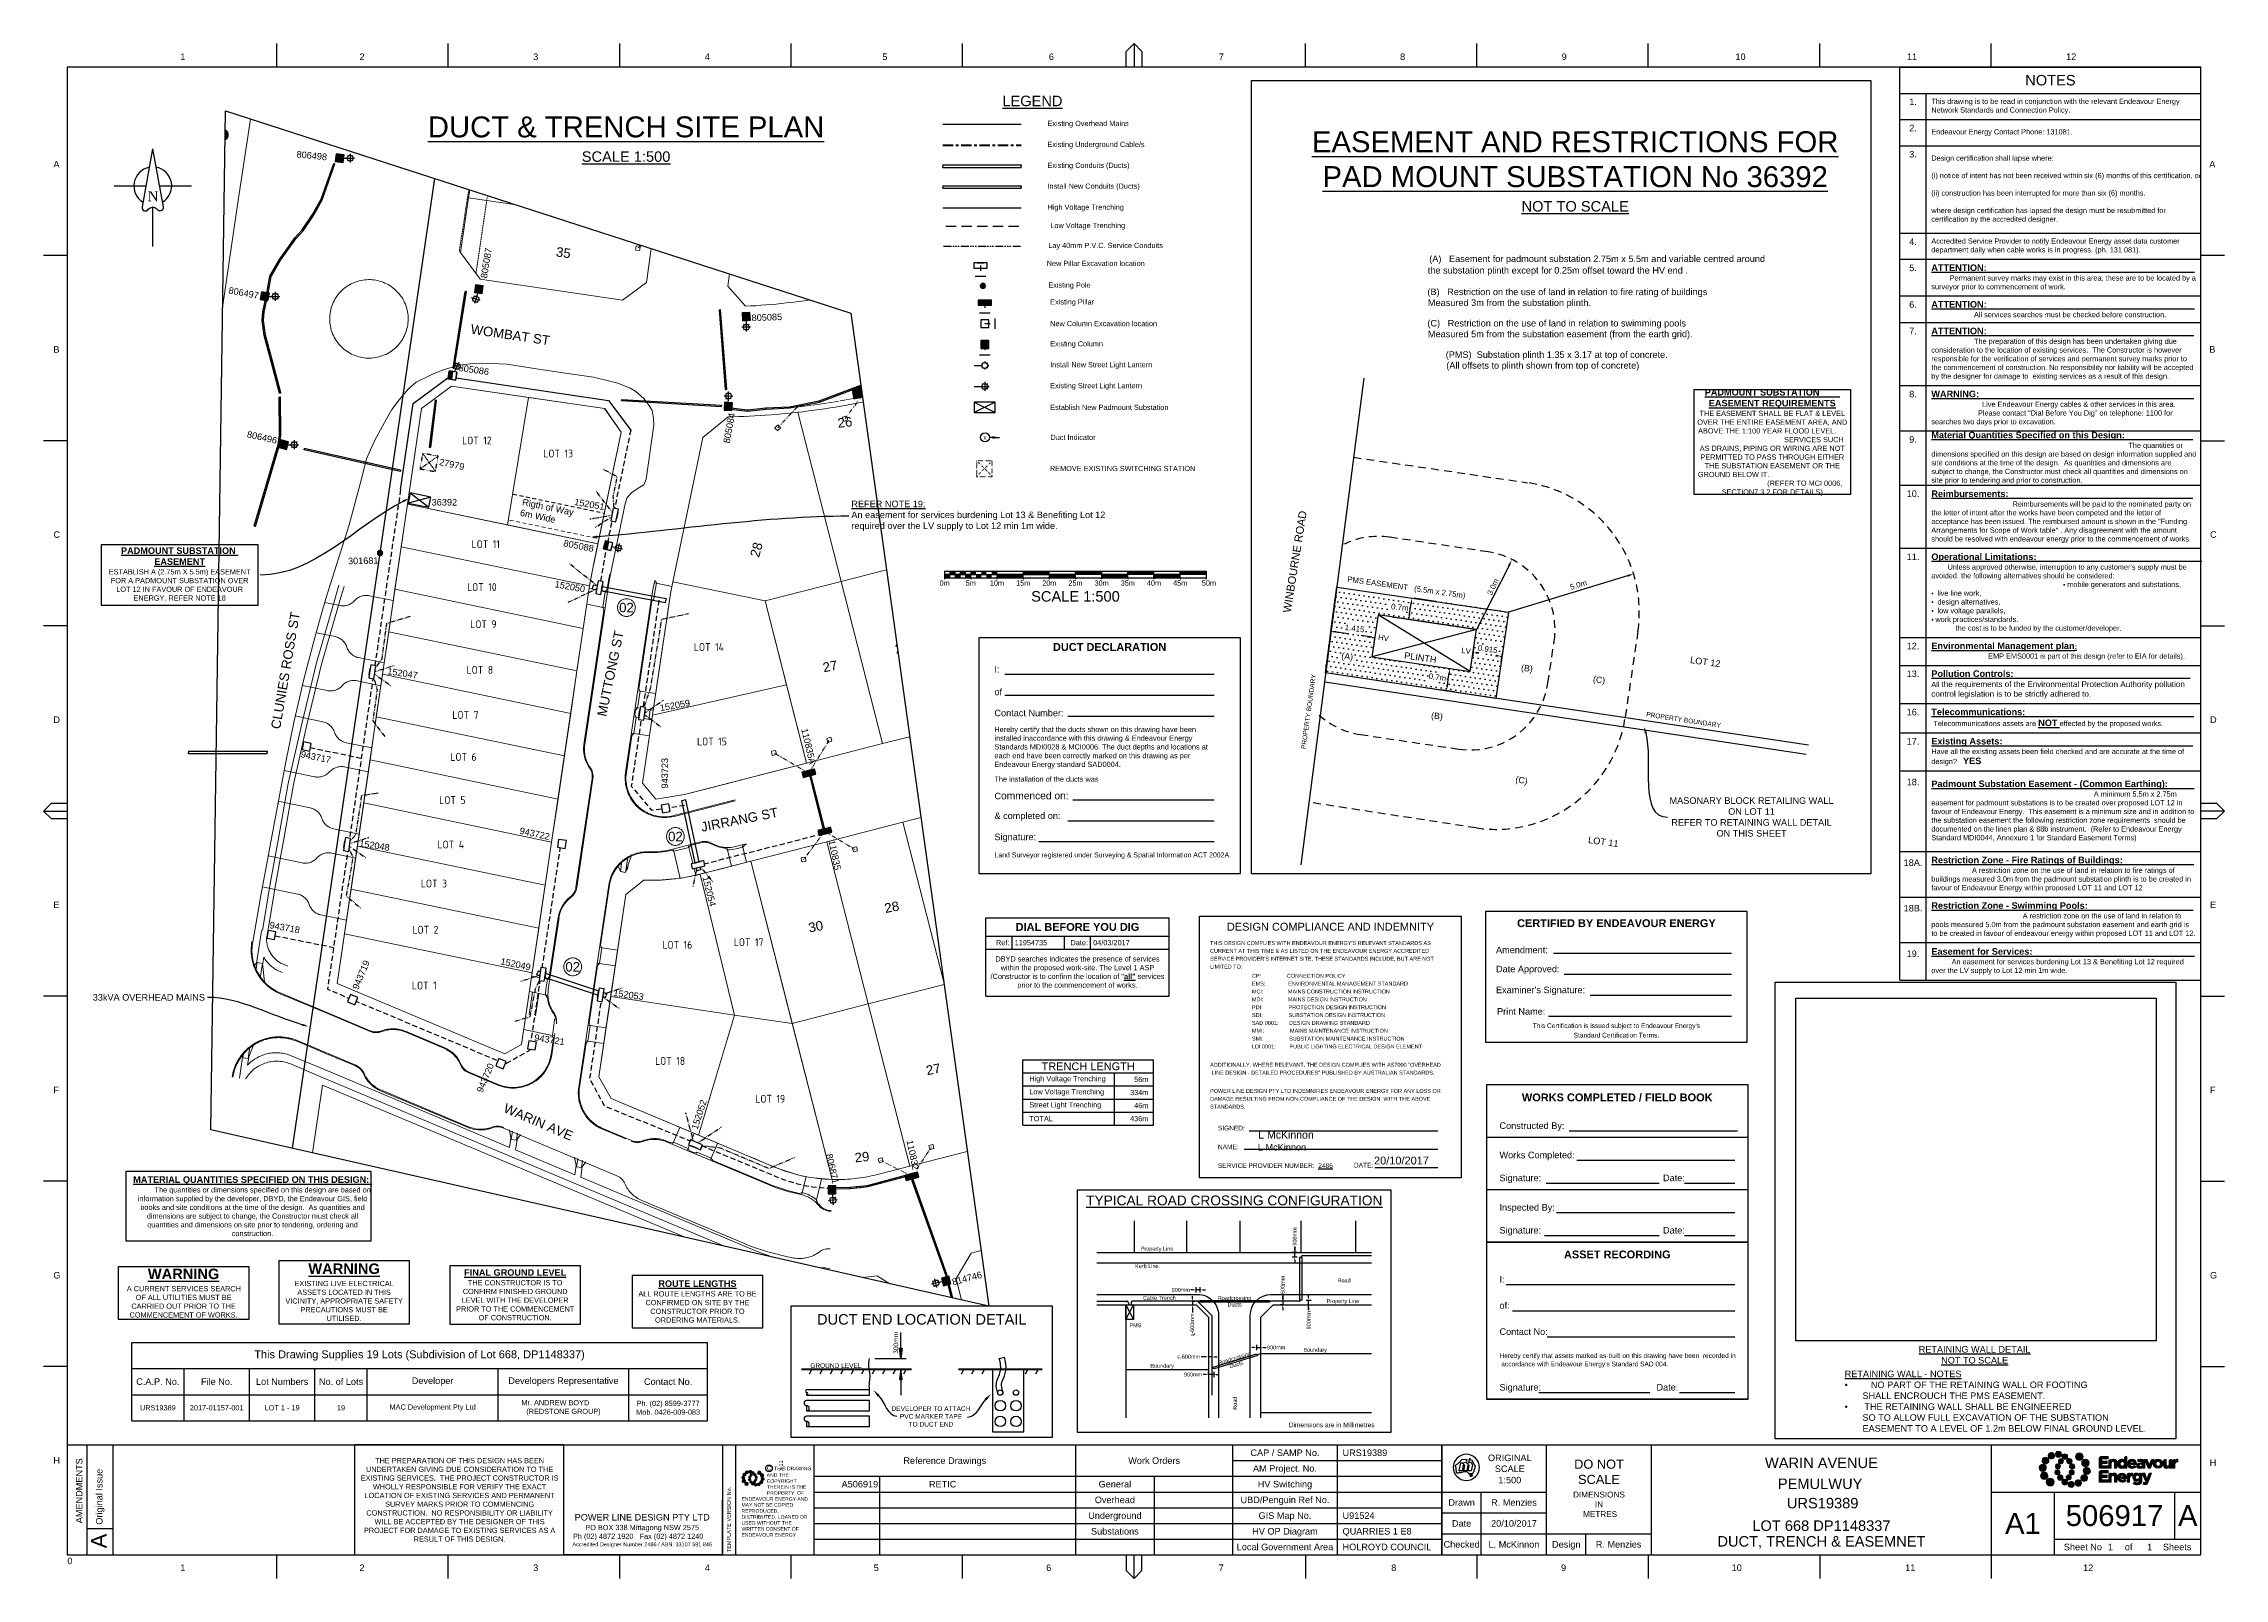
# Paper-space layout 'DTE' of a CAD drawing. Header units: metres, sheet in millimetres. Extents: x -9 to 824, y -9 to 577.
# The model-space entities are those that its viewports show. They can reach past a viewport. Long polylines and large blocks are cut down to what shows.
import ezdxf
from ezdxf import colors
from ezdxf.entities.mleader import LeaderData, LeaderLine
from ezdxf.enums import TextEntityAlignment as Align
from ezdxf.math import Vec2, Vec3

# ---------------------------------------------------------------- set-up
doc = ezdxf.new("R2010")
doc.units = ezdxf.units.M
for name, pattern in [('Cable Exist OH', [1, 1, 0]), ('Cable Exist UG', [7, 4, -1, 1, -1]), ('Cable Remove', [1, 0, -1]), ('Dash', [5, 3, -2]), ('DASHED', [19.05, 12.7, -6.35]), ('HIDDEN2', [0.1875, 0.125, -0.0625]), ('IE Trench LV', [6, 4, -2]), ('PHANTOM', [6.15, 3, -0.75, 0.3, -0.75, 0.3, -0.75, 0.3]), ('PHANTOMX2', [6.6, 3, -0.75, 0.2, -0.75, 0.2, -0.75, 0.2, -0.75])]:
    doc.linetypes.add(name, pattern=pattern)
doc.layers.get('0').update_dxf_attribs({"color": 6})
doc.layers.get('Defpoints').update_dxf_attribs({"color": 250})
doc.layers.add('_User Miscellaneous10', color=252, linetype='Continuous', lineweight=13, transparency=0.5)
for name, color, linetype, lineweight in [('_User Miscellaneous5', 121, 'Continuous', 13), ('_User_LV_Exist', 5, 'Continuous', 35), ('Cadastre Developer_SP_NEW', 92, 'Continuous', 15), ('Cadastre Easements_SP_NEW', 2, 'Continuous', 5), ('Cadastre Land Parcels_SP_EXT', 118, 'Continuous', 15), ('Cadastre Other Property_SP_EXT', 138, 'DASHED', 15), ('Cadastre Roads_SP_NEW', 214, 'Continuous', 15), ('Services_SP_EXT', 42, 'PHANTOMX2', 20)]:
    doc.layers.add(name, color=color, linetype=linetype, lineweight=lineweight)
for name, color, linetype in [('Duct_SP_EXT', 30, 'Continuous'), ('Duct_SP_NEW', 2, 'Continuous'), ('Equip_LV_NEW', 2, 'Continuous'), ('Equip_SP_SL_EXT', 7, 'Continuous'), ('Notes', 7, 'Continuous'), ('OH_Details_SP_MISC', 7, 'Continuous'), ('Services_SP_NEW_UG', 2, 'Continuous'), ('Sub_SP_EXT', 7, 'Continuous'), ('Sub_SP_NEW', 2, 'Continuous'), ('SupportsOH_SP_TR_HV_LV_SL_EXT', 7, 'Continuous'), ('SupportsUG_SP_LV_EXT', 7, 'Continuous'), ('SupportsUG_SP_LV_NEW', 2, 'Continuous'), ('SupportsUG_SP_LV_SL_EXT', 7, 'Continuous'), ('SupportsUG_SP_LV_SL_NEW', 2, 'Continuous'), ('Trench_SP_NEW', 2, 'Continuous'), ('UG_Details_SP_MISC', 7, 'Continuous')]:
    doc.layers.add(name, color=color, linetype=linetype)
doc.layers.add('Viewports', color=6, linetype='Continuous', plot=False)
doc.styles.add('ARIAL', font='arial.ttf', dxfattribs={"height": 2})
doc.styles.add('COLUMN_LABEL', font='arial.ttf', dxfattribs={"height": 2})
doc.styles.add('iecARIAL', font='arial.ttf', dxfattribs={"height": 2})
doc.styles.add('iecNAME', font='times.ttf')
doc.styles.add('ieISOCP', font='arial.ttf', dxfattribs={"height": 1.5})
doc.styles.add('LotNum', font='isocp.shx')
doc.styles.add('POLE_LABEL', font='arial.ttf', dxfattribs={"height": 2})
doc.styles.add('SL_LABEL', font='arial.ttf', dxfattribs={"height": 2})
doc.styles.get("Standard").update_dxf_attribs({"font": 'arial.ttf'})
doc.linetypes.add('Cable x', pattern='A,4.5,-0.01,["X",Standard,S=1.25,R=0,X=0,Y=-0.65],-1.2', length=5.71)
doc.linetypes.add('IE Trench HV', pattern='A,4,-0.4,["/",Standard,S=2,R=0,X=0.25,Y=-1],-1.6', length=6)
doc.dimstyles.get("Standard").update_dxf_attribs({"dimtxt": 2, "dimasz": 3, "dimexe": 1, "dimexo": 3, "dimgap": 0.5, "dimtad": 0, "dimlfac": -1, "dimzin": 12, "dimdsep": 46, "dimtxsty": 'Standard', "dimcen": 1, "dimclrd": 256, "dimclre": 256, "dimclrt": 256, "dimadec": 0, "dimazin": 3, "dimtfac": 1, "dimtmove": 0, "dimatfit": 3, "dimfxl": 1, "dimfxlon": 1, "dimtolj": 1, "dimtzin": 0, "dimlwd": -1, "dimlwe": -1, "dimarcsym": 0})
picture_1 = doc.add_image_def('image1.png', size_in_pixel=(593, 564))

psp = doc.layouts.new('DTE')

# ---------------------------------------------------------------- texts
at = {"color": 0, "linetype": 'Continuous', "style": 'ARIAL'}
for s, p in [('the substation plinth except for 0.25m offset toward the HV end .', (520.03, 489.56)), ('(B)   Restriction on the use of land in relation to fire rating of buildings', (519.88, 481.32)), ('Measured 3m from the substation plinth.', (520.09, 477.2)), ('(C)   Restriction on the use of land in relation to swimming pools', (519.88, 469.34)), ('Measured 5m from the substation easement (from the earth grid).', (520.09, 465.22)), ('(PMS)', (526.88, 457.34)), ('  Substation plinth 1.35 x 3.17 at top of concrete.', (536.77, 457.34)), ('(All offsets to plinth shown from top of concrete)', (527.09, 453.22))]:
    psp.add_text(s, height=2.5, dxfattribs=at).set_placement(p)
psp.add_text('(A)   Easement for padmount substation 2.75m x 5.5m and variable centred around', height=2.5, rotation=0.00483, dxfattribs=at).set_placement((520.58, 493.95))
at = {"layer": '_User_LV_Exist', "linetype": 'Continuous', "insert": (431.96, 149.11), "char_height": 3, "attachment_point": 7, "style": 'ieISOCP'}
psp.add_mtext_dynamic_manual_height_columns('\\A1;                    {\\fVladimir Script|b0|i0|c0|p66;L McKinnon\\Fitalic|c0;\\H0.0066667x;\\P\\P}                 {\\fFreestyle Script|b0|i0|c0|p66;\\H1.3333x; \\H0.62502x;  \\fArial|b0|i0|c0|p34;L McKinnon\\H0.15999x;\\P\\P}                                                          20/10/2017', width=100, gutter_width=12.5, heights=[19.99], dxfattribs=at)
at = {"layer": 'Notes', "style": 'ARIAL'}
psp.add_text('WINBOURNE ROAD', height=3, rotation=80.96668, dxfattribs=at).set_placement((467.62, 359.79))
at = {"layer": 'Notes'}
for s, insert, char_height, attachment_point in [('{\\LLEGEND}', (368.94, 555.49), 4, 5), ('Existing Overhead Mains', (374.7, 546.62), 2, 4), ('Existing Underground Cable/s  ', (374.7, 538.62), 2, 4), ('Existing Conduits (Ducts)', (374.7, 530.62), 2, 4), ('Install New Conduits (Ducts)', (374.7, 522.66), 2, 4), ('High Voltage Trenching', (374.7, 514.62), 2, 4), ('Low Voltage Trenching', (375.8, 507.62), 2, 4), ('Lay 40mm P.V.C. Service Conduits', (375.01, 500), 2, 4), ('Existing Pole', (375.01, 484.86), 2, 4), ('Existing Pillar ', (375.74, 478.44), 2, 4), ('New Column Excavation location', (375.72, 470.44), 2, 4), ('Existing Column', (375.72, 462.44), 2, 4), ('Install New Street Light Lantern', (375.74, 454.44), 2, 4), ('Existing Street Light Lantern', (375.74, 446.44), 2, 4), ('Establish New Padmount Substation', (375.74, 438.44), 2, 4), ('Duct Indicator ', (375.82, 426.95), 2, 4), ('REMOVE EXISTING SWITCHING STATION', (375.63, 415.07), 2, 4)]:
    psp.add_mtext(s, dxfattribs=dict(at, insert=insert, char_height=char_height, attachment_point=attachment_point))
at = {"layer": 'Notes', "char_height": 6, "attachment_point": 5, "style": 'iecARIAL'}
for s, insert in [('{\\H1.3333x;\\LDUCT & TRENCH SITE PLAN\\P\\H0.50001x;SCALE 1:500}', (213.66, 540.9)), ('{\\H1.3333x;\\LEASEMENT AND RESTRICTIONS FOR\\PPAD MOUNT SUBSTATION No 36392\\P\\H0.50001x;NOT TO SCALE}', (576.35, 528.57))]:
    psp.add_mtext(s, dxfattribs=dict(at, insert=insert))
at = {"layer": 'Notes', "insert": (374.42, 493.43), "char_height": 2, "attachment_point": 4, "line_spacing_factor": 0.9}
psp.add_mtext('New Pillar Excavation location', dxfattribs=at)
at = {"layer": 'Notes', "char_height": 2, "attachment_point": 5}
for s, insert, width in [('{\\fArial|b1|i0|c0|p34;\\H1.25x;\\L\\C221;PADMOUNT SUBSTATION         EASEMENT REQUIREMENTS \\C4;               \\fArial|b0|i0|c0|p32;\\H0.8x;\\l\\C256;\\PTHE EASEMENT SHALL BE FLAT & LEVEL OVER THE ENTIRE EASEMENT AREA, AND ABOVE THE 1:100 YEAR FLOOD LEVEL.                                                SERVICES SUCH AS DRAINS, PIPING OR WIRING ARE NOT PERMITTED TO PASS THROUGH EITHER THE SUBSTATION EASEMENT OR THE GROUND BELOW IT.                                                                        (REFER TO MCI 0006, SECTION7.3.2 FOR DETAILS) \\fArial|b1|i0|c0|p32; }', (651.66, 424.99), 58), ('{\\fArial|b1|i0|c0|p34;\\H1.25x;\\L\\C221;PADMOUNT SUBSTATION  EASEMENT\\P}ESTABLISH A (2.75m X 5.5m) EASEMENT FOR A PADMOUNT SUBSTATION OVER LOT {\\C3;12 }IN FAVOUR OF ENDEAVOUR ENERGY. REFER NOTE 18', (43.06, 374.75), 58), ('{\\fArial|b1|i0|c0|p34;\\H1.25x;\\L\\C3;MATERIAL QUANTITIES SPECIFIED ON THIS DESIGN:\\fArial|b0|i0|c0|p34;\\l  \\H0.8x; \\C1;                                                                                                                                 \\C7;The quantities or dimensions specified on this design are based on information supplied by the developer, DBYD, the Endeavour GIS, field books and site conditions at the time of the design.  As quantities and dimensions are subject to change, the Constructor must check all quantities and dimensions on site prior to tendering, ordering and construction.}', (70.91, 133.19), 91.946), ('{\\fArial|b1|i0|c0|p34;\\H1.9999x;\\L\\C1;WARNING\\P\\fArial|b0|i0|c0|p34;\\H0.12501x;\\l\\C7; }A CURRENT SERVICES SEARCH OF ALL UTILITIES MUST BE CARRIED OUT PRIOR TO THE COMMENCEMENT OF WORKS.', (44.57, 100), 46), ('{\\fArial|b1|i0|c0|p34;\\H1.9999x;\\L\\C1;WARNING\\H0.12501x;\\P}EXISTING LIVE ELECTRICAL ASSETS LOCATED IN THIS VICINITY, APPROPRIATE SAFETY PRECAUTIONS MUST BE UTILISED.', (105.91, 100.32), 46), ('{\\fArial|b1|i0|c0|p34;\\H1.25x;\\L\\C4;FINAL GROUND LEVEL\\P}THE CONSTRUCTOR IS TO CONFIRM FINISHED GROUND LEVEL WITH THE DEVELOPER PRIOR TO THE COMMENCEMENT OF CONSTRUCTION.', (171.28, 99.36), 48), ('{\\fArial|b1|i0|c0|p34;\\H1.25x;\\L\\C4;ROUTE LENGTHS\\fArial|b0|i0|c0|p34;\\H1.2x;\\C1;\\P}ALL ROUTE LENGTHS ARE TO BE CONFIRMED ON SITE BY THE CONSTRUCTOR PRIOR TO ORDERING MATERIALS.', (240.94, 96.79), 46), ('THE PREPARATION OF THIS DESIGN HAS BEEN UNDERTAKEN GIVING DUE CONSIDERATION TO THE EXISTING SERVICES.  THE PROJECT CONSTRUCTOR IS WHOLLY RESPONSIBLE FOR VERIFY THE EXACT LOCATION OF EXISTING SERVICES AND PERMANENT SURVEY MARKS PRIOR TO COMMENCING CONSTRUCTION.  NO RESPONSIBILITY OR LIABILITY WILL BE ACCEPTED BY THE DESIGNER OF THIS PROJECT FOR DAMAGE TO EXISTING SERVICES AS A RESULT OF THIS DESIGN.', (150.04, 21), 76.251)]:
    psp.add_mtext(s, dxfattribs=dict(at, insert=insert, width=width))
at = {"layer": 'Notes', "insert": (511.82, 369.37), "char_height": 2.1, "width": 53.2656, "attachment_point": 5, "rotation": 351.97662}
psp.add_mtext('PMS EASEMENT   (5.5m x 2.75m) ', dxfattribs=at)
at = {"layer": 'Notes', "attachment_point": 5}
for s, insert, char_height, rotation in [('3.0m ', (544.93, 369.86), 2.1, 65.30326), ('5.0m ', (577.59, 370.63), 2.1, 17.6748), ('\\A1;0.7m', (509.35, 362.04), 2.16, 354.34445), ('\\A1;1.415', (492.07, 353.97), 2.16, 352.92653), ('HV', (503.1, 350.37), 2.1, 351.70839), ('(A) ', (489.23, 342.97), 2.4, 353.17394), ('LV', (534.66, 345.42), 2.1, 352.34765), ('\\A1;0.915', (542.94, 346.08), 2.16, 352.00102), ('\\A1;0.7m', (523.71, 335.31), 2.16, 351.66456), ('(B) ', (557.89, 338.41), 2.4, 353.73247), ('(C) ', (585.45, 333.99), 2.4, 350.69783), ('(B) ', (523.52, 320.18), 2.4, 353.73247), ('(C) ', (555.83, 295.67), 2.4, 350.69783)]:
    psp.add_mtext(s, dxfattribs=dict(at, insert=insert, char_height=char_height, rotation=rotation))
at = {"layer": 'Notes', "insert": (511.23, 344.96), "char_height": 2.5, "attachment_point": 1, "rotation": 351.7467}
psp.add_mtext_dynamic_manual_height_columns('PLINTH', width=11.8801, gutter_width=12.5, heights=[0], dxfattribs=at)
at = {"layer": 'Notes', "lineweight": -2, "attachment_point": 1}
for s, insert, char_height, rotation in [('LOT 12 ', (620.49, 343.22), 2.5, 352.20212), ('PROPERTY BOUNDARY', (471.58, 308.06), 1.8, 82.14106), ('PROPERTY BOUNDARY', (603.66, 322.09), 1.8, 351.41871), ('LOT 11 ', (581.52, 274.47), 2.5, 352.20212)]:
    psp.add_mtext_dynamic_manual_height_columns(s, width=53.5141, gutter_width=12.5, heights=[0], dxfattribs=dict(at, insert=insert, char_height=char_height, rotation=rotation))
at = {"layer": 'Notes', "ltscale": 0.5, "char_height": 2.5, "attachment_point": 1}
for s, width, insert in [('\\pi15.184;{\\LRETAINING WALL DETAIL\\P\\pi23.75;NOT TO SCALE}', 72.6629, (692.45, 79.76)), ('{\\LRETAINING WALL - NOTES\\P\\pi-7.5,l7.5,t7.5;\\fSymbol|b0|i0|c2|p18;\\l·^I}NO PART OF THE RETAINING WALL OR FOOTING \\P\\pi0,l0,tz;       SHALL ENCROUCH THE PMS EASEMENT.\\P\\pi-7.5,l7.5,t7.5;{\\fSymbol|b0|i0|c2|p18;·^I}THE RETAINING WALL SHALL BE ENGINEERED \\P\\pi0,l0,tz;       SO TO ALLOW FULL EXCAVATION OF THE SUBSTATION\\P       EASEMENT TO A LEVEL OF 1.2m BELOW FINAL GROUND LEVEL.', 171.4605, (679.34, 70.38))]:
    psp.add_mtext_dynamic_manual_height_columns(s, width=width, gutter_width=12.5, heights=[0], dxfattribs=dict(at, insert=insert))
at = {"layer": 'Notes', "insert": (219.83, 9.21), "char_height": 3, "width": 60, "attachment_point": 5, "style": 'ARIAL'}
psp.add_mtext('{\\H0.83333x;POWER LINE DESIGN PTY LTD}\\P{\\H0.66667x;PO BOX 338 Mittagong NSW 2575\\PPh (02) 4872 1920   Fax (02) 4872 1240     \\H0.75x;Accredited Designer Number 2486 / ABN: 33107 591 846 }', dxfattribs=at)

msp = doc.modelspace()

# ---------------------------------------------------------------- texts
at = {"layer": 'Cadastre Developer_SP_NEW', "char_height": 1.5, "attachment_point": 1, "style": 'LotNum'}
for s, insert in [('LOT 12', (308160.03, 6256831.53)), ('LOT 13', (308175.54, 6256829.04)), ('LOT 11', (308161.84, 6256811.73)), ('LOT 10', (308160.98, 6256803.53)), ('LOT 9', (308161.58, 6256796.44)), ('LOT 14', (308204.31, 6256792.07)), ('LOT 8', (308160.88, 6256787.72)), ('LOT 7', (308158.17, 6256779.1)), ('LOT 15', (308204.91, 6256774.03)), ('LOT 6', (308157.77, 6256771.08)), ('LOT 5', (308155.66, 6256762.83)), ('LOT 4', (308155.33, 6256754.34)), ('LOT 3', (308152.15, 6256746.89)), ('LOT 2', (308150.54, 6256738.06)), ('LOT 16', (308198.3, 6256735.18)), ('LOT 17', (308211.94, 6256735.69)), ('LOT 1', (308150.44, 6256727.42)), ('LOT 18', (308196.9, 6256712.99)), ('LOT 19', (308216.05, 6256705.77))]:
    msp.add_mtext_dynamic_manual_height_columns(s, width=6.1185, gutter_width=7.5, heights=[0], dxfattribs=dict(at, insert=insert))
at = {"layer": 'Cadastre Land Parcels_SP_EXT'}
for s, rotation, p in [('31', 78.6398, (308181.45, 6256890.85)), ('33', 78.68, (308183.33, 6256878.97)), ('16', 78.6331, (308225.8, 6256881.29)), ('21', 11.0902, (308250.96, 6256880.19)), ('35', 352.0637, (308177.87, 6256865.98)), ('23', 6.1886, (308226.77, 6256859.33)), ('26', 6.6938, (308231.88, 6256833.2)), ('24', 11.0887, (308244.09, 6256833.3)), ('28', 74.651, (308216.75, 6256808.34)), ('23', 11.0961, (308256.74, 6256793.57)), ('25', 11.0891, (308242.94, 6256790.04)), ('27', 11.0892, (308229.14, 6256786.5)), ('26', 11.096, (308254.72, 6256744.03)), ('30', 11.0898, (308226.4, 6256736.78)), ('28', 11.0911, (308240.93, 6256740.5)), ('27', 11.0936, (308248.87, 6256709.51)), ('29', 6.1016, (308235.14, 6256692.85))]:
    msp.add_text(s, height=1.8, rotation=rotation, dxfattribs=at).set_placement(p)
at = {"layer": 'Cadastre Roads_SP_NEW'}
for s, rotation, p in [('WOMBAT ST', 351.6146, (308161.57, 6256851.2)), ('CLUNIES ROSS ST', 80.3167, (308125.25, 6256775.55)), ('MUTTONG ST', 78.3092, (308187.55, 6256777.94)), ('JIRRANG ST', 11.091, (308205.86, 6256756.03)), ('WARIN AVE', 336.7652, (308167.77, 6256702.55))]:
    msp.add_text(s, height=1.8, rotation=rotation, dxfattribs=at).set_placement(p)
at = {"layer": 'Notes', "color": 7, "linetype": 'Cable Exist UG', "insert": (308171.68, 6256819.68), "char_height": 1.25, "attachment_point": 1, "rotation": 348.2493, "style": 'ieISOCP'}
msp.add_mtext_dynamic_manual_height_columns('Rigth of Way \\P6m Wide', width=25.4143, gutter_width=7.5, heights=[0], dxfattribs=at)

# ---------------------------------------------------------------- blocks, each defined once
blk = doc.blocks.new('EE_LOGO_SMALL')
at = {"layer": 'Notes'}
h = blk.add_hatch(color=256, dxfattribs=at)
edge = h.paths.add_edge_path()
edge.add_spline(control_points=[(-8.4, 2), (-9.2, 2), (-9.8, 1.4), (-9.8, 0.7), (-9.9, -0.1), (-9.3, -0.7), (-8.6, -0.8), (-7.8, -0.8), (-7.2, -0.2), (-7.1, 0.5), (-7.1, 1.3), (-7.7, 1.9), (-8.4, 2)], knot_values=[0, 0, 0, 0, 1, 1, 1, 2, 2, 2, 3, 3, 3, 4, 4, 4, 4], degree=3, periodic=0)
h = blk.add_hatch(color=256, dxfattribs=at)
edge = h.paths.add_edge_path()
edge.add_spline(control_points=[(-6.8, 4.5), (-7.4, 4.8), (-8.2, 4.6), (-8.6, 4), (-8.9, 3.4), (-8.7, 2.6), (-8.1, 2.2), (-7.5, 1.9), (-6.7, 2.1), (-6.3, 2.7), (-6, 3.3), (-6.2, 4.1), (-6.8, 4.5)], knot_values=[0, 0, 0, 0, 1, 1, 1, 2, 2, 2, 3, 3, 3, 4, 4, 4, 4], degree=3, periodic=0)
h = blk.add_hatch(color=256, dxfattribs=at)
edge = h.paths.add_edge_path()
edge.add_spline(control_points=[(-4.2, 5.9), (-4.6, 6.5), (-5.3, 6.6), (-5.9, 6.3), (-6.4, 5.9), (-6.6, 5.1), (-6.2, 4.6), (-5.9, 4), (-5.1, 3.8), (-4.6, 4.2), (-4, 4.6), (-3.8, 5.3), (-4.2, 5.9)], knot_values=[0, 0, 0, 0, 1, 1, 1, 2, 2, 2, 3, 3, 3, 4, 4, 4, 4], degree=3, periodic=0)
h = blk.add_hatch(color=256, dxfattribs=at)
edge = h.paths.add_edge_path()
edge.add_spline(control_points=[(-1.3, 5.9), (-1.4, 6.5), (-2, 7), (-2.6, 6.9), (-3.3, 6.9), (-3.7, 6.3), (-3.7, 5.6), (-3.6, 5), (-3, 4.5), (-2.4, 4.6), (-1.7, 4.7), (-1.3, 5.2), (-1.3, 5.9)], knot_values=[0, 0, 0, 0, 1, 1, 1, 2, 2, 2, 3, 3, 3, 4, 4, 4, 4], degree=3, periodic=0)
h = blk.add_hatch(color=256, dxfattribs=at)
edge = h.paths.add_edge_path()
edge.add_spline(control_points=[(-2.5, 2.1), (-3, 2.2), (-3.5, 1.9), (-3.6, 1.3), (-3.7, 0.8), (-3.4, 0.3), (-2.9, 0.2), (-2.4, 0.1), (-1.9, 0.4), (-1.8, 0.9), (-1.7, 1.5), (-2, 2), (-2.5, 2.1)], knot_values=[0, 0, 0, 0, 1, 1, 1, 2, 2, 2, 3, 3, 3, 4, 4, 4, 4], degree=3, periodic=0)
h = blk.add_hatch(color=256, dxfattribs=at)
edge = h.paths.add_edge_path()
edge.add_spline(control_points=[(1, 4.9), (1, 4.3), (0.5, 3.8), (-0.1, 3.8), (-0.7, 3.8), (-1.2, 4.3), (-1.2, 4.9), (-1.2, 5.5), (-0.7, 6), (-0.1, 6), (0.5, 6), (1, 5.5), (1, 4.9)], knot_values=[0, 0, 0, 0, 1, 1, 1, 2, 2, 2, 3, 3, 3, 4, 4, 4, 4], degree=3, periodic=0)
edge = h.paths.add_edge_path()
edge.add_spline(control_points=[(-1.4, 4), (-1.9, 4.1), (-2.4, 3.8), (-2.5, 3.3), (-2.6, 2.7), (-2.3, 2.2), (-1.8, 2.1), (-1.3, 2), (-0.7, 2.3), (-0.6, 2.9), (-0.5, 3.4), (-0.9, 3.9), (-1.4, 4)], knot_values=[0, 0, 0, 0, 1, 1, 1, 2, 2, 2, 3, 3, 3, 4, 4, 4, 4], degree=3, periodic=0)
h = blk.add_hatch(color=256, dxfattribs=at)
edge = h.paths.add_edge_path()
edge.add_spline(control_points=[(2.3, 2.4), (2.8, 2.8), (2.8, 3.4), (2.4, 3.9), (2, 4.3), (1.4, 4.3), (0.9, 3.9), (0.5, 3.6), (0.5, 2.9), (0.9, 2.5), (1.2, 2), (1.9, 2), (2.3, 2.4)], knot_values=[0, 0, 0, 0, 1, 1, 1, 2, 2, 2, 3, 3, 3, 4, 4, 4, 4], degree=3, periodic=0)
edge = h.paths.add_edge_path()
edge.add_spline(control_points=[(1, 4.9), (1, 4.3), (0.5, 3.8), (-0.1, 3.8), (-0.7, 3.8), (-1.2, 4.3), (-1.2, 4.9), (-1.2, 5.5), (-0.7, 6), (-0.1, 6), (0.5, 6), (1, 5.5), (1, 4.9)], knot_values=[0, 0, 0, 0, 1, 1, 1, 2, 2, 2, 3, 3, 3, 4, 4, 4, 4], degree=3, periodic=0)
h = blk.add_hatch(color=256, dxfattribs=at)
edge = h.paths.add_edge_path()
edge.add_spline(control_points=[(1, 4.9), (1, 4.3), (0.5, 3.8), (-0.1, 3.8), (-0.7, 3.8), (-1.2, 4.3), (-1.2, 4.9), (-1.2, 5.5), (-0.7, 6), (-0.1, 6), (0.5, 6), (1, 5.5), (1, 4.9)], knot_values=[0, 0, 0, 0, 1, 1, 1, 2, 2, 2, 3, 3, 3, 4, 4, 4, 4], degree=3, periodic=0)
edge = h.paths.add_edge_path(flags=16)
edge.add_spline(control_points=[(1, 4.9), (1, 4.3), (0.5, 3.8), (-0.1, 3.8), (-0.7, 3.8), (-1.2, 4.3), (-1.2, 4.9), (-1.2, 5.5), (-0.7, 6), (-0.1, 6), (0.5, 6), (1, 5.5), (1, 4.9)], knot_values=[0, 0, 0, 0, 1, 1, 1, 2, 2, 2, 3, 3, 3, 4, 4, 4, 4], degree=3, periodic=0)
h = blk.add_hatch(color=256, dxfattribs=at)
edge = h.paths.add_edge_path()
edge.add_spline(control_points=[(3, 0.2), (3.5, 0.3), (3.8, 0.9), (3.7, 1.4), (3.6, 1.9), (3, 2.3), (2.5, 2.1), (1.9, 2), (1.6, 1.4), (1.8, 0.9), (1.9, 0.4), (2.5, 0.1), (3, 0.2)], knot_values=[0, 0, 0, 0, 1, 1, 1, 2, 2, 2, 3, 3, 3, 4, 4, 4, 4], degree=3, periodic=0)
h = blk.add_hatch(color=256, dxfattribs=at)
edge = h.paths.add_edge_path()
edge.add_spline(control_points=[(7, 4.9), (7, 4), (6.3, 3.4), (5.5, 3.4), (4.6, 3.4), (4, 4), (4, 4.9), (4, 5.7), (4.6, 6.4), (5.5, 6.4), (6.3, 6.4), (7, 5.7), (7, 4.9)], knot_values=[0, 0, 0, 0, 1, 1, 1, 2, 2, 2, 3, 3, 3, 4, 4, 4, 4], degree=3, periodic=0)
h = blk.add_hatch(color=256, dxfattribs=at)
edge = h.paths.add_edge_path()
edge.add_spline(control_points=[(8.4, 1.1), (9.1, 1.5), (9.4, 2.3), (9.1, 3), (8.8, 3.7), (7.9, 4.1), (7.2, 3.8), (6.5, 3.4), (6.2, 2.6), (6.5, 1.9), (6.8, 1.2), (7.7, 0.8), (8.4, 1.1)], knot_values=[0, 0, 0, 0, 1, 1, 1, 2, 2, 2, 3, 3, 3, 4, 4, 4, 4], degree=3, periodic=0)
h = blk.add_hatch(color=256, dxfattribs=at)
edge = h.paths.add_edge_path()
edge.add_spline(control_points=[(8.3, -1.9), (9, -1.9), (9.7, -1.4), (9.7, -0.6), (9.7, 0.1), (9.2, 0.8), (8.4, 0.8), (7.7, 0.8), (7, 0.3), (7, -0.5), (6.9, -1.2), (7.5, -1.9), (8.3, -1.9)], knot_values=[0, 0, 0, 0, 1, 1, 1, 2, 2, 2, 3, 3, 3, 4, 4, 4, 4], degree=3, periodic=0)
h = blk.add_hatch(color=256, dxfattribs=at)
edge = h.paths.add_edge_path()
edge.add_spline(control_points=[(-8.5, -1.1), (-9.2, -1.4), (-9.6, -2.3), (-9.3, -3), (-8.9, -3.7), (-8.1, -4), (-7.4, -3.7), (-6.7, -3.4), (-6.3, -2.5), (-6.6, -1.8), (-7, -1.1), (-7.8, -0.8), (-8.5, -1.1)], knot_values=[0, 0, 0, 0, 1, 1, 1, 2, 2, 2, 3, 3, 3, 4, 4, 4, 4], degree=3, periodic=0)
h = blk.add_hatch(color=256, dxfattribs=at)
edge = h.paths.add_edge_path()
edge.add_spline(control_points=[(-7.1, -4.8), (-7.1, -4), (-6.5, -3.3), (-5.6, -3.3), (-4.8, -3.3), (-4.1, -4), (-4.1, -4.8), (-4.1, -5.7), (-4.8, -6.3), (-5.6, -6.3), (-6.5, -6.3), (-7.1, -5.7), (-7.1, -4.8)], knot_values=[0, 0, 0, 0, 1, 1, 1, 2, 2, 2, 3, 3, 3, 4, 4, 4, 4], degree=3, periodic=0)
h = blk.add_hatch(color=256, dxfattribs=at)
edge = h.paths.add_edge_path()
edge.add_spline(control_points=[(-3.1, -0.2), (-3.7, -0.3), (-4, -0.8), (-3.8, -1.4), (-3.7, -1.9), (-3.2, -2.2), (-2.6, -2.1), (-2.1, -1.9), (-1.8, -1.4), (-1.9, -0.9), (-2.1, -0.3), (-2.6, 0), (-3.1, -0.2)], knot_values=[0, 0, 0, 0, 1, 1, 1, 2, 2, 2, 3, 3, 3, 4, 4, 4, 4], degree=3, periodic=0)
h = blk.add_hatch(color=256, dxfattribs=at)
edge = h.paths.add_edge_path()
edge.add_spline(control_points=[(-2.5, -2.3), (-2.9, -2.7), (-3, -3.4), (-2.6, -3.8), (-2.2, -4.2), (-1.5, -4.3), (-1.1, -3.9), (-0.7, -3.5), (-0.6, -2.8), (-1, -2.4), (-1.4, -2), (-2, -1.9), (-2.5, -2.3)], knot_values=[0, 0, 0, 0, 1, 1, 1, 2, 2, 2, 3, 3, 3, 4, 4, 4, 4], degree=3, periodic=0)
h = blk.add_hatch(color=256, dxfattribs=at)
edge = h.paths.add_edge_path()
edge.add_spline(control_points=[(-1.2, -4.8), (-1.2, -4.2), (-0.7, -3.7), (-0.1, -3.7), (0.5, -3.7), (1, -4.2), (1, -4.8), (1, -5.4), (0.5, -5.9), (-0.1, -5.9), (-0.7, -5.9), (-1.2, -5.4), (-1.2, -4.8)], knot_values=[0, 0, 0, 0, 1, 1, 1, 2, 2, 2, 3, 3, 3, 4, 4, 4, 4], degree=3, periodic=0)
h = blk.add_hatch(color=256, dxfattribs=at)
edge = h.paths.add_edge_path()
edge.add_spline(control_points=[(1.2, -3.9), (1.7, -4.1), (2.2, -3.7), (2.3, -3.2), (2.5, -2.7), (2.1, -2.2), (1.6, -2.1), (1.1, -2), (0.6, -2.3), (0.5, -2.8), (0.4, -3.3), (0.7, -3.8), (1.2, -3.9)], knot_values=[0, 0, 0, 0, 1, 1, 1, 2, 2, 2, 3, 3, 3, 4, 4, 4, 4], degree=3, periodic=0)
h = blk.add_hatch(color=256, dxfattribs=at)
edge = h.paths.add_edge_path()
edge.add_spline(control_points=[(1.2, -5.8), (1.3, -6.5), (1.8, -6.9), (2.5, -6.9), (3.1, -6.8), (3.6, -6.2), (3.5, -5.6), (3.4, -5), (2.9, -4.5), (2.2, -4.6), (1.6, -4.6), (1.1, -5.2), (1.2, -5.8)], knot_values=[0, 0, 0, 0, 1, 1, 1, 2, 2, 2, 3, 3, 3, 4, 4, 4, 4], degree=3, periodic=0)
h = blk.add_hatch(color=256, dxfattribs=at)
edge = h.paths.add_edge_path()
edge.add_spline(control_points=[(2.4, -2), (2.9, -2.1), (3.4, -1.8), (3.5, -1.3), (3.6, -0.8), (3.3, -0.3), (2.8, -0.2), (2.2, -0.1), (1.7, -0.4), (1.6, -0.9), (1.5, -1.4), (1.8, -1.9), (2.4, -2)], knot_values=[0, 0, 0, 0, 1, 1, 1, 2, 2, 2, 3, 3, 3, 4, 4, 4, 4], degree=3, periodic=0)
h = blk.add_hatch(color=256, dxfattribs=at)
edge = h.paths.add_edge_path()
edge.add_spline(control_points=[(4, -5.8), (4.4, -6.4), (5.2, -6.6), (5.7, -6.2), (6.3, -5.8), (6.5, -5.1), (6.1, -4.5), (5.7, -4), (5, -3.8), (4.4, -4.2), (3.8, -4.5), (3.7, -5.3), (4, -5.8)], knot_values=[0, 0, 0, 0, 1, 1, 1, 2, 2, 2, 3, 3, 3, 4, 4, 4, 4], degree=3, periodic=0)
h = blk.add_hatch(color=256, dxfattribs=at)
edge = h.paths.add_edge_path()
edge.add_spline(control_points=[(6.7, -4.4), (7.3, -4.8), (8.1, -4.6), (8.4, -4), (8.8, -3.3), (8.6, -2.6), (8, -2.2), (7.3, -1.8), (6.6, -2.1), (6.2, -2.7), (5.8, -3.3), (6, -4.1), (6.7, -4.4)], knot_values=[0, 0, 0, 0, 1, 1, 1, 2, 2, 2, 3, 3, 3, 4, 4, 4, 4], degree=3, periodic=0)
at = {"layer": 'Notes', "lineweight": 0}
for points in [[(1.8, 2.1), (1.8, 2.1)], [(-2, -2.1), (-2, -2.1)]]:
    blk.add_lwpolyline(points, dxfattribs=at)
for points in [[(-8.4, 2), (-9.2, 2), (-9.8, 1.4), (-9.8, 0.7), (-9.9, -0.1), (-9.3, -0.7), (-8.6, -0.8), (-7.8, -0.8), (-7.2, -0.2), (-7.1, 0.5), (-7.1, 1.3), (-7.7, 1.9), (-8.4, 2)], [(-6.8, 4.5), (-7.4, 4.8), (-8.2, 4.6), (-8.6, 4), (-8.9, 3.4), (-8.7, 2.6), (-8.1, 2.2), (-7.5, 1.9), (-6.7, 2.1), (-6.3, 2.7), (-6, 3.3), (-6.2, 4.1), (-6.8, 4.5)], [(-4.2, 5.9), (-4.6, 6.5), (-5.3, 6.6), (-5.9, 6.3), (-6.4, 5.9), (-6.6, 5.1), (-6.2, 4.6), (-5.9, 4), (-5.1, 3.8), (-4.6, 4.2), (-4, 4.6), (-3.8, 5.3), (-4.2, 5.9)], [(-1.3, 5.9), (-1.4, 6.5), (-2, 7), (-2.6, 6.9), (-3.3, 6.9), (-3.7, 6.3), (-3.7, 5.6), (-3.6, 5), (-3, 4.5), (-2.4, 4.6), (-1.7, 4.7), (-1.3, 5.2), (-1.3, 5.9)], [(-2.5, 2.1), (-3, 2.2), (-3.5, 1.9), (-3.6, 1.3), (-3.7, 0.8), (-3.4, 0.3), (-2.9, 0.2), (-2.4, 0.1), (-1.9, 0.4), (-1.8, 0.9), (-1.7, 1.5), (-2, 2), (-2.5, 2.1)], [(-1.4, 4), (-1.9, 4.1), (-2.4, 3.8), (-2.5, 3.3), (-2.6, 2.7), (-2.3, 2.2), (-1.8, 2.1), (-1.3, 2), (-0.7, 2.3), (-0.6, 2.9), (-0.5, 3.4), (-0.9, 3.9), (-1.4, 4)], [(1, 4.9), (1, 4.3), (0.5, 3.8), (-0.1, 3.8), (-0.7, 3.8), (-1.2, 4.3), (-1.2, 4.9), (-1.2, 5.5), (-0.7, 6), (-0.1, 6), (0.5, 6), (1, 5.5), (1, 4.9)], [(1, 4.9), (1, 4.3), (0.5, 3.8), (-0.1, 3.8), (-0.7, 3.8), (-1.2, 4.3), (-1.2, 4.9), (-1.2, 5.5), (-0.7, 6), (-0.1, 6), (0.5, 6), (1, 5.5), (1, 4.9)], [(2.3, 2.4), (2.8, 2.8), (2.8, 3.4), (2.4, 3.9), (2, 4.3), (1.4, 4.3), (0.9, 3.9), (0.5, 3.6), (0.5, 2.9), (0.9, 2.5), (1.2, 2), (1.9, 2), (2.3, 2.4)], [(3, 0.2), (3.5, 0.3), (3.8, 0.9), (3.7, 1.4), (3.6, 1.9), (3, 2.3), (2.5, 2.1), (1.9, 2), (1.6, 1.4), (1.8, 0.9), (1.9, 0.4), (2.5, 0.1), (3, 0.2)], [(7, 4.9), (7, 4), (6.3, 3.4), (5.5, 3.4), (4.6, 3.4), (4, 4), (4, 4.9), (4, 5.7), (4.6, 6.4), (5.5, 6.4), (6.3, 6.4), (7, 5.7), (7, 4.9)], [(8.4, 1.1), (9.1, 1.5), (9.4, 2.3), (9.1, 3), (8.8, 3.7), (7.9, 4.1), (7.2, 3.8), (6.5, 3.4), (6.2, 2.6), (6.5, 1.9), (6.8, 1.2), (7.7, 0.8), (8.4, 1.1)], [(8.3, -1.9), (9, -1.9), (9.7, -1.4), (9.7, -0.6), (9.7, 0.1), (9.2, 0.8), (8.4, 0.8), (7.7, 0.8), (7, 0.3), (7, -0.5), (6.9, -1.2), (7.5, -1.9), (8.3, -1.9)], [(-8.5, -1.1), (-9.2, -1.4), (-9.6, -2.3), (-9.3, -3), (-8.9, -3.7), (-8.1, -4), (-7.4, -3.7), (-6.7, -3.4), (-6.3, -2.5), (-6.6, -1.8), (-7, -1.1), (-7.8, -0.8), (-8.5, -1.1)], [(-7.1, -4.8), (-7.1, -4), (-6.5, -3.3), (-5.6, -3.3), (-4.8, -3.3), (-4.1, -4), (-4.1, -4.8), (-4.1, -5.7), (-4.8, -6.3), (-5.6, -6.3), (-6.5, -6.3), (-7.1, -5.7), (-7.1, -4.8)], [(-3.1, -0.2), (-3.7, -0.3), (-4, -0.8), (-3.8, -1.4), (-3.7, -1.9), (-3.2, -2.2), (-2.6, -2.1), (-2.1, -1.9), (-1.8, -1.4), (-1.9, -0.9), (-2.1, -0.3), (-2.6, 0), (-3.1, -0.2)], [(-2.5, -2.3), (-2.9, -2.7), (-3, -3.4), (-2.6, -3.8), (-2.2, -4.2), (-1.5, -4.3), (-1.1, -3.9), (-0.7, -3.5), (-0.6, -2.8), (-1, -2.4), (-1.4, -2), (-2, -1.9), (-2.5, -2.3)], [(-1.2, -4.8), (-1.2, -4.2), (-0.7, -3.7), (-0.1, -3.7), (0.5, -3.7), (1, -4.2), (1, -4.8), (1, -5.4), (0.5, -5.9), (-0.1, -5.9), (-0.7, -5.9), (-1.2, -5.4), (-1.2, -4.8)], [(1.2, -3.9), (1.7, -4.1), (2.2, -3.7), (2.3, -3.2), (2.5, -2.7), (2.1, -2.2), (1.6, -2.1), (1.1, -2), (0.6, -2.3), (0.5, -2.8), (0.4, -3.3), (0.7, -3.8), (1.2, -3.9)], [(1.2, -5.8), (1.3, -6.5), (1.8, -6.9), (2.5, -6.9), (3.1, -6.8), (3.6, -6.2), (3.5, -5.6), (3.4, -5), (2.9, -4.5), (2.2, -4.6), (1.6, -4.6), (1.1, -5.2), (1.2, -5.8)], [(2.4, -2), (2.9, -2.1), (3.4, -1.8), (3.5, -1.3), (3.6, -0.8), (3.3, -0.3), (2.8, -0.2), (2.2, -0.1), (1.7, -0.4), (1.6, -0.9), (1.5, -1.4), (1.8, -1.9), (2.4, -2)], [(4, -5.8), (4.4, -6.4), (5.2, -6.6), (5.7, -6.2), (6.3, -5.8), (6.5, -5.1), (6.1, -4.5), (5.7, -4), (5, -3.8), (4.4, -4.2), (3.8, -4.5), (3.7, -5.3), (4, -5.8)], [(6.7, -4.4), (7.3, -4.8), (8.1, -4.6), (8.4, -4), (8.8, -3.3), (8.6, -2.6), (8, -2.2), (7.3, -1.8), (6.6, -2.1), (6.2, -2.7), (5.8, -3.3), (6, -4.1), (6.7, -4.4)]]:
    blk.add_open_spline(points, degree=3, knots=[0, 0, 0, 0, 1, 1, 1, 2, 2, 2, 3, 3, 3, 4, 4, 4, 4], dxfattribs=at)
blk = doc.blocks.new('EE_COPYRIGHT_A1')
at = {"layer": 'Notes'}
blk.add_circle((9.53, -0.82), 1.15, dxfattribs=at)
at = {"xscale": 0.4, "yscale": 0.4, "zscale": 0.4}
blk.add_blockref('EE_LOGO_SMALL', (3.96, -4.29), dxfattribs=at)
at = {"layer": 'Notes', "insert": (0, 0), "char_height": 1.25, "width": 24.1208, "attachment_point": 1, "style": 'ARIAL'}
blk.add_mtext('\\pt8.75;               ^I{\\H1.2x;C } THIS DRAWING\\P\\pi-8.75,l8.75,t8.75,20;       ^IAND THE ^I\\P\\pi0,t8.75;COPYRIGHT\\P\\pi-8.75,t1.25,8.75;^I^ITHEREIN IS THE PROPERTY  OF \\P\\pi0,l0,t1.25;ENDEAVOUR ENERGY AND MAY NOT BE COPIED, REPRODUCED, DISTRIBUTED, LOANED OR USED WITHOUT THE WRITTEN CONSENT OF ENDEAVOUR ENERGY', dxfattribs=at)
blk = doc.blocks.new('EE_LOGO')
h = blk.add_hatch(color=256)
edge = h.paths.add_edge_path()
edge.add_spline(control_points=[(-25.34, 1.94), (-26.08, 1.98), (-26.72, 1.41), (-26.77, 0.66), (-26.81, -0.09), (-26.24, -0.72), (-25.49, -0.77), (-24.74, -0.81), (-24.1, -0.24), (-24.06, 0.51), (-24.02, 1.25), (-24.59, 1.89), (-25.34, 1.94)], knot_values=[0, 0, 0, 0, 1, 1, 1, 2, 2, 2, 3, 3, 3, 4, 4, 4, 4], degree=3, periodic=0)
h = blk.add_hatch(color=256)
edge = h.paths.add_edge_path()
edge.add_spline(control_points=[(-23.73, 4.46), (-24.34, 4.81), (-25.13, 4.61), (-25.49, 3.99), (-25.85, 3.38), (-25.64, 2.59), (-25.03, 2.23), (-24.41, 1.87), (-23.63, 2.08), (-23.27, 2.69), (-22.91, 3.31), (-23.12, 4.1), (-23.73, 4.46)], knot_values=[0, 0, 0, 0, 1, 1, 1, 2, 2, 2, 3, 3, 3, 4, 4, 4, 4], degree=3, periodic=0)
h = blk.add_hatch(color=256)
edge = h.paths.add_edge_path()
edge.add_spline(control_points=[(-21.12, 5.87), (-21.48, 6.44), (-22.24, 6.61), (-22.81, 6.24), (-23.37, 5.88), (-23.54, 5.12), (-23.17, 4.55), (-22.81, 3.98), (-22.05, 3.82), (-21.48, 4.19), (-20.92, 4.55), (-20.75, 5.31), (-21.12, 5.87)], knot_values=[0, 0, 0, 0, 1, 1, 1, 2, 2, 2, 3, 3, 3, 4, 4, 4, 4], degree=3, periodic=0)
h = blk.add_hatch(color=256)
edge = h.paths.add_edge_path()
edge.add_spline(control_points=[(-19.43, 2.06), (-19.94, 2.17), (-20.44, 1.84), (-20.55, 1.33), (-20.66, 0.82), (-20.34, 0.32), (-19.83, 0.21), (-19.32, 0.1), (-18.81, 0.42), (-18.71, 0.93), (-18.59, 1.44), (-18.92, 1.95), (-19.43, 2.06)], knot_values=[0, 0, 0, 0, 1, 1, 1, 2, 2, 2, 3, 3, 3, 4, 4, 4, 4], degree=3, periodic=0)
h = blk.add_hatch(color=256)
edge = h.paths.add_edge_path()
edge.add_spline(control_points=[(-18.27, 5.87), (-18.34, 6.5), (-18.91, 6.97), (-19.54, 6.9), (-20.18, 6.84), (-20.65, 6.27), (-20.58, 5.63), (-20.52, 4.99), (-19.95, 4.53), (-19.31, 4.59), (-18.67, 4.66), (-18.21, 5.23), (-18.27, 5.87)], knot_values=[0, 0, 0, 0, 1, 1, 1, 2, 2, 2, 3, 3, 3, 4, 4, 4, 4], degree=3, periodic=0)
h = blk.add_hatch(color=256)
edge = h.paths.add_edge_path()
edge.add_spline(control_points=[(-15.91, 4.86), (-15.91, 4.26), (-16.4, 3.77), (-17, 3.77), (-17.6, 3.77), (-18.08, 4.26), (-18.08, 4.86), (-18.08, 5.46), (-17.6, 5.95), (-17, 5.95), (-16.4, 5.95), (-15.91, 5.46), (-15.91, 4.86)], knot_values=[0, 0, 0, 0, 1, 1, 1, 2, 2, 2, 3, 3, 3, 4, 4, 4, 4], degree=3, periodic=0)
edge = h.paths.add_edge_path()
edge.add_spline(control_points=[(-18.29, 3.97), (-18.8, 4.08), (-19.3, 3.76), (-19.41, 3.25), (-19.52, 2.74), (-19.2, 2.23), (-18.69, 2.12), (-18.18, 2.01), (-17.67, 2.33), (-17.56, 2.84), (-17.45, 3.35), (-17.78, 3.86), (-18.29, 3.97)], knot_values=[0, 0, 0, 0, 1, 1, 1, 2, 2, 2, 3, 3, 3, 4, 4, 4, 4], degree=3, periodic=0)
h = blk.add_hatch(color=256)
edge = h.paths.add_edge_path()
edge.add_spline(control_points=[(-14.59, 2.36), (-14.16, 2.75), (-14.12, 3.41), (-14.51, 3.84), (-14.89, 4.27), (-15.55, 4.31), (-15.99, 3.93), (-16.42, 3.54), (-16.46, 2.88), (-16.07, 2.45), (-15.69, 2.01), (-15.02, 1.98), (-14.59, 2.36)], knot_values=[0, 0, 0, 0, 1, 1, 1, 2, 2, 2, 3, 3, 3, 4, 4, 4, 4], degree=3, periodic=0)
edge = h.paths.add_edge_path()
edge.add_spline(control_points=[(-15.91, 4.86), (-15.91, 4.26), (-16.4, 3.77), (-17, 3.77), (-17.6, 3.77), (-18.08, 4.26), (-18.08, 4.86), (-18.08, 5.46), (-17.6, 5.95), (-17, 5.95), (-16.4, 5.95), (-15.91, 5.46), (-15.91, 4.86)], knot_values=[0, 0, 0, 0, 1, 1, 1, 2, 2, 2, 3, 3, 3, 4, 4, 4, 4], degree=3, periodic=0)
h = blk.add_hatch(color=256)
edge = h.paths.add_edge_path()
edge.add_spline(control_points=[(-15.91, 4.86), (-15.91, 4.26), (-16.4, 3.77), (-17, 3.77), (-17.6, 3.77), (-18.08, 4.26), (-18.08, 4.86), (-18.08, 5.46), (-17.6, 5.95), (-17, 5.95), (-16.4, 5.95), (-15.91, 5.46), (-15.91, 4.86)], knot_values=[0, 0, 0, 0, 1, 1, 1, 2, 2, 2, 3, 3, 3, 4, 4, 4, 4], degree=3, periodic=0)
edge = h.paths.add_edge_path(flags=16)
edge.add_spline(control_points=[(-15.91, 4.86), (-15.91, 4.26), (-16.4, 3.77), (-17, 3.77), (-17.6, 3.77), (-18.08, 4.26), (-18.08, 4.86), (-18.08, 5.46), (-17.6, 5.95), (-17, 5.95), (-16.4, 5.95), (-15.91, 5.46), (-15.91, 4.86)], knot_values=[0, 0, 0, 0, 1, 1, 1, 2, 2, 2, 3, 3, 3, 4, 4, 4, 4], degree=3, periodic=0)
h = blk.add_hatch(color=256)
edge = h.paths.add_edge_path()
edge.add_spline(control_points=[(-13.94, 0.18), (-13.41, 0.32), (-13.09, 0.87), (-13.23, 1.4), (-13.37, 1.93), (-13.92, 2.25), (-14.45, 2.11), (-14.98, 1.97), (-15.3, 1.42), (-15.16, 0.89), (-15.02, 0.36), (-14.47, 0.04), (-13.94, 0.18)], knot_values=[0, 0, 0, 0, 1, 1, 1, 2, 2, 2, 3, 3, 3, 4, 4, 4, 4], degree=3, periodic=0)
h = blk.add_hatch(color=256)
edge = h.paths.add_edge_path()
edge.add_spline(control_points=[(-9.93, 4.86), (-9.93, 4.03), (-10.61, 3.35), (-11.44, 3.35), (-12.28, 3.35), (-12.95, 4.03), (-12.95, 4.86), (-12.95, 5.69), (-12.28, 6.37), (-11.44, 6.37), (-10.61, 6.37), (-9.93, 5.69), (-9.93, 4.86)], knot_values=[0, 0, 0, 0, 1, 1, 1, 2, 2, 2, 3, 3, 3, 4, 4, 4, 4], degree=3, periodic=0)
h = blk.add_hatch(color=256)
edge = h.paths.add_edge_path()
edge.add_spline(control_points=[(-8.55, 1.13), (-7.83, 1.45), (-7.5, 2.29), (-7.82, 3.01), (-8.14, 3.73), (-8.98, 4.06), (-9.7, 3.74), (-10.42, 3.42), (-10.75, 2.58), (-10.43, 1.86), (-10.11, 1.14), (-9.27, 0.81), (-8.55, 1.13)], knot_values=[0, 0, 0, 0, 1, 1, 1, 2, 2, 2, 3, 3, 3, 4, 4, 4, 4], degree=3, periodic=0)
h = blk.add_hatch(color=256)
edge = h.paths.add_edge_path()
edge.add_spline(control_points=[(-8.66, -1.92), (-7.91, -1.96), (-7.27, -1.39), (-7.23, -0.64), (-7.19, 0.1), (-7.76, 0.74), (-8.51, 0.78), (-9.25, 0.83), (-9.89, 0.26), (-9.94, -0.49), (-9.98, -1.24), (-9.41, -1.88), (-8.66, -1.92)], knot_values=[0, 0, 0, 0, 1, 1, 1, 2, 2, 2, 3, 3, 3, 4, 4, 4, 4], degree=3, periodic=0)
h = blk.add_hatch(color=256)
edge = h.paths.add_edge_path()
edge.add_spline(control_points=[(-3.85, 0.44), (-3.85, 0.44), (-3.85, 4.25), (-3.85, 4.3), (-3.85, 4.35), (-3.85, 4.86), (-3.29, 4.86), (-2.74, 4.86), (-0.49, 4.86), (-0.49, 4.86), (-0.49, 4.86), (-0.49, 4), (-0.49, 4), (-0.49, 4), (-2.89, 4), (-2.89, 4), (-2.89, 4), (-2.89, 3.1), (-2.89, 3.1), (-2.89, 3.1), (-0.8, 3.1), (-0.8, 3.1), (-0.8, 3.1), (-0.8, 2.23), (-0.8, 2.23), (-0.8, 2.23), (-2.89, 2.23), (-2.89, 2.23), (-2.89, 2.23), (-2.89, 1.31), (-2.89, 1.31), (-2.89, 1.31), (-0.49, 1.31), (-0.49, 1.31), (-0.49, 1.31), (-0.49, 0.44), (-0.49, 0.44), (-0.49, 0.44), (-3.85, 0.44), (-3.85, 0.44)], knot_values=[0, 0, 0, 0, 1, 1, 1, 2, 2, 2, 3, 3, 3, 4, 4, 4, 5, 5, 5, 6, 6, 6, 7, 7, 7, 8, 8, 8, 9, 9, 9, 10, 10, 10, 11, 11, 11, 12, 12, 12, 13, 13, 13, 13], degree=3, periodic=0)
h = blk.add_hatch(color=256)
edge = h.paths.add_edge_path()
edge.add_spline(control_points=[(1.94, 0.44), (1.94, 0.44), (1.94, 2.33), (1.94, 2.33), (1.94, 2.78), (1.73, 3.02), (1.36, 3.02), (1, 3.02), (0.76, 2.78), (0.76, 2.33), (0.76, 2.33), (0.76, 0.44), (0.76, 0.44), (0.76, 0.44), (-0.2, 0.44), (-0.2, 0.44), (-0.2, 0.44), (-0.2, 3.21), (-0.2, 3.27), (-0.2, 3.33), (-0.2, 3.82), (0.36, 3.82), (0.76, 3.82), (0.76, 3.82), (0.76, 3.82), (0.76, 3.82), (0.76, 3.35), (0.76, 3.35), (0.98, 3.63), (1.27, 3.89), (1.75, 3.89), (2.48, 3.89), (2.9, 3.41), (2.9, 2.63), (2.9, 2.63), (2.9, 0.44), (2.9, 0.44), (2.9, 0.44), (1.94, 0.44), (1.94, 0.44)], knot_values=[0, 0, 0, 0, 1, 1, 1, 2, 2, 2, 3, 3, 3, 4, 4, 4, 5, 5, 5, 6, 6, 6, 7, 7, 7, 8, 8, 8, 9, 9, 9, 10, 10, 10, 11, 11, 11, 12, 12, 12, 13, 13, 13, 13], degree=3, periodic=0)
h = blk.add_hatch(color=256)
edge = h.paths.add_edge_path(flags=16)
edge.add_spline(control_points=[(5.8, 2.13), (5.8, 2.69), (5.43, 3.07), (4.98, 3.07), (4.53, 3.07), (4.15, 2.7), (4.15, 2.13), (4.15, 2.13), (4.15, 2.12), (4.15, 2.12), (4.15, 1.56), (4.53, 1.19), (4.98, 1.19), (5.43, 1.19), (5.8, 1.56), (5.8, 2.12), (5.8, 2.12), (5.8, 2.13), (5.8, 2.13)], knot_values=[0, 0, 0, 0, 1, 1, 1, 2, 2, 2, 3, 3, 3, 4, 4, 4, 5, 5, 5, 6, 6, 6, 6], degree=3, periodic=0)
edge = h.paths.add_edge_path()
edge.add_spline(control_points=[(5.79, 0.44), (5.79, 0.44), (5.79, 0.92), (5.79, 0.92), (5.55, 0.6), (5.23, 0.37), (4.73, 0.37), (3.94, 0.37), (3.19, 0.99), (3.19, 2.12), (3.19, 2.12), (3.19, 2.13), (3.19, 2.13), (3.19, 3.26), (3.93, 3.88), (4.73, 3.88), (5.24, 3.88), (5.56, 3.65), (5.79, 3.38), (5.79, 3.38), (5.79, 4.27), (5.79, 4.3), (5.79, 4.34), (5.79, 4.86), (6.34, 4.86), (6.73, 4.86), (6.75, 4.86), (6.75, 4.86), (6.75, 4.86), (6.75, 0.44), (6.75, 0.44), (6.75, 0.44), (5.79, 0.44), (5.79, 0.44)], knot_values=[0, 0, 0, 0, 1, 1, 1, 2, 2, 2, 3, 3, 3, 4, 4, 4, 5, 5, 5, 6, 6, 6, 7, 7, 7, 8, 8, 8, 9, 9, 9, 10, 10, 10, 11, 11, 11, 11], degree=3, periodic=0)
h = blk.add_hatch(color=256)
edge = h.paths.add_edge_path()
edge.add_spline(control_points=[(8.69, 3.89), (7.7, 3.89), (7.01, 3.09), (7.01, 2.13), (7.01, 2.13), (7.01, 2.12), (7.01, 2.12), (7.01, 1.08), (7.77, 0.37), (8.78, 0.37), (9.39, 0.37), (9.85, 0.61), (10.16, 1), (10.16, 1), (9.62, 1.48), (9.62, 1.48), (9.35, 1.24), (9.12, 1.14), (8.79, 1.14), (8.33, 1.13), (8, 1.49), (7.95, 1.86), (7.91, 2.18), (7.93, 2.29), (7.95, 2.43), (8.02, 2.85), (8.29, 3.12), (8.69, 3.12), (9.09, 3.12), (9.34, 2.83), (9.4, 2.4), (9.4, 2.4), (8.14, 2.4), (8.14, 2.4), (8.14, 2.4), (8.12, 1.8), (8.64, 1.8), (9.17, 1.8), (10.32, 1.8), (10.32, 1.8), (10.33, 1.89), (10.34, 1.95), (10.34, 2.04), (10.34, 2.04), (10.34, 2.05), (10.34, 2.05), (10.34, 3.01), (9.82, 3.89), (8.69, 3.89)], knot_values=[0, 0, 0, 0, 1, 1, 1, 2, 2, 2, 3, 3, 3, 4, 4, 4, 5, 5, 5, 6, 6, 6, 7, 7, 7, 8, 8, 8, 9, 9, 9, 10, 10, 10, 11, 11, 11, 12, 12, 12, 13, 13, 13, 14, 14, 14, 15, 15, 15, 16, 16, 16, 16], degree=3, periodic=0)
h = blk.add_hatch(color=256)
edge = h.paths.add_edge_path(flags=16)
edge.add_spline(control_points=[(12.69, 1.8), (12.53, 1.88), (12.31, 1.93), (12.08, 1.93), (11.67, 1.93), (11.42, 1.77), (11.42, 1.46), (11.42, 1.46), (11.42, 1.45), (11.42, 1.45), (11.42, 1.19), (11.63, 1.04), (11.94, 1.04), (12.39, 1.04), (12.69, 1.29), (12.69, 1.63), (12.69, 1.63), (12.69, 1.8), (12.69, 1.8)], knot_values=[0, 0, 0, 0, 1, 1, 1, 2, 2, 2, 3, 3, 3, 4, 4, 4, 5, 5, 5, 6, 6, 6, 6], degree=3, periodic=0)
edge = h.paths.add_edge_path()
edge.add_spline(control_points=[(12.67, 0.44), (12.67, 0.44), (12.67, 0.81), (12.67, 0.81), (12.44, 0.55), (12.12, 0.38), (11.65, 0.38), (11.01, 0.38), (10.49, 0.74), (10.49, 1.41), (10.49, 1.41), (10.49, 1.42), (10.49, 1.42), (10.49, 2.16), (11.05, 2.5), (11.85, 2.5), (12.19, 2.5), (12.44, 2.45), (12.68, 2.37), (12.68, 2.37), (12.68, 2.42), (12.68, 2.42), (12.68, 2.82), (12.43, 3.07), (11.95, 3.07), (11.59, 3.07), (11.33, 3), (11.02, 2.89), (11.02, 2.89), (10.78, 3.62), (10.78, 3.62), (11.15, 3.78), (11.52, 3.89), (12.09, 3.89), (13.14, 3.89), (13.6, 3.35), (13.6, 2.43), (13.6, 2.43), (13.6, 0.44), (13.6, 0.44), (13.6, 0.44), (12.67, 0.44), (12.67, 0.44)], knot_values=[0, 0, 0, 0, 1, 1, 1, 2, 2, 2, 3, 3, 3, 4, 4, 4, 5, 5, 5, 6, 6, 6, 7, 7, 7, 8, 8, 8, 9, 9, 9, 10, 10, 10, 11, 11, 11, 12, 12, 12, 13, 13, 13, 14, 14, 14, 14], degree=3, periodic=0)
h = blk.add_hatch(color=256)
edge = h.paths.add_edge_path()
edge.add_spline(control_points=[(15.71, 0.44), (15.71, 0.44), (14.84, 0.44), (14.84, 0.44), (14.84, 0.44), (13.51, 3.83), (13.51, 3.83), (13.51, 3.83), (14.53, 3.83), (14.53, 3.83), (14.53, 3.83), (15.28, 1.58), (15.28, 1.58), (15.28, 1.58), (15.86, 3.3), (15.86, 3.3), (15.86, 3.3), (16.02, 3.83), (16.4, 3.83), (16.78, 3.83), (17.04, 3.83), (17.04, 3.83), (17.04, 3.83), (15.71, 0.44), (15.71, 0.44)], knot_values=[0, 0, 0, 0, 1, 1, 1, 2, 2, 2, 3, 3, 3, 4, 4, 4, 5, 5, 5, 6, 6, 6, 7, 7, 7, 8, 8, 8, 8], degree=3, periodic=0)
h = blk.add_hatch(color=256)
edge = h.paths.add_edge_path(flags=16)
edge.add_spline(control_points=[(19.52, 2.16), (19.52, 2.66), (19.16, 3.09), (18.63, 3.09), (18.08, 3.09), (17.75, 2.67), (17.75, 2.17), (17.75, 2.17), (17.75, 2.16), (17.75, 2.16), (17.75, 1.66), (18.11, 1.22), (18.64, 1.22), (19.19, 1.22), (19.52, 1.65), (19.52, 2.15), (19.52, 2.15), (19.52, 2.16), (19.52, 2.16)], knot_values=[0, 0, 0, 0, 1, 1, 1, 2, 2, 2, 3, 3, 3, 4, 4, 4, 5, 5, 5, 6, 6, 6, 6], degree=3, periodic=0)
edge = h.paths.add_edge_path()
edge.add_spline(control_points=[(18.63, 0.4), (17.58, 0.4), (16.8, 1.17), (16.8, 2.15), (16.8, 2.15), (16.8, 2.16), (16.8, 2.16), (16.8, 3.13), (17.59, 3.92), (18.64, 3.92), (19.69, 3.92), (20.46, 3.14), (20.46, 2.17), (20.46, 2.17), (20.46, 2.16), (20.46, 2.16), (20.46, 1.19), (19.68, 0.4), (18.63, 0.4)], knot_values=[0, 0, 0, 0, 1, 1, 1, 2, 2, 2, 3, 3, 3, 4, 4, 4, 5, 5, 5, 6, 6, 6, 6], degree=3, periodic=0)
h = blk.add_hatch(color=256)
edge = h.paths.add_edge_path()
edge.add_spline(control_points=[(22.86, 0.44), (22.86, 0.44), (22.86, 0.92), (22.86, 0.92), (22.64, 0.64), (22.36, 0.38), (21.87, 0.38), (21.15, 0.38), (20.72, 0.86), (20.72, 1.63), (20.72, 1.63), (20.72, 3.22), (20.72, 3.27), (20.72, 3.32), (20.72, 3.82), (21.28, 3.82), (21.68, 3.82), (21.68, 3.82), (21.68, 3.82), (21.68, 3.82), (21.68, 1.94), (21.68, 1.94), (21.68, 1.48), (21.9, 1.25), (22.26, 1.25), (22.63, 1.25), (22.86, 1.48), (22.86, 1.94), (22.86, 1.94), (22.86, 3.2), (22.86, 3.27), (22.86, 3.34), (22.87, 3.82), (23.42, 3.82), (23.82, 3.82), (23.82, 3.82), (23.82, 3.82), (23.82, 3.82), (23.82, 0.44), (23.82, 0.44), (23.82, 0.44), (22.86, 0.44), (22.86, 0.44)], knot_values=[0, 0, 0, 0, 1, 1, 1, 2, 2, 2, 3, 3, 3, 4, 4, 4, 5, 5, 5, 6, 6, 6, 7, 7, 7, 8, 8, 8, 9, 9, 9, 10, 10, 10, 11, 11, 11, 12, 12, 12, 13, 13, 13, 14, 14, 14, 14], degree=3, periodic=0)
h = blk.add_hatch(color=256)
edge = h.paths.add_edge_path()
edge.add_spline(control_points=[(26.09, 2.88), (25.46, 2.88), (25.06, 2.5), (25.06, 1.69), (25.06, 1.69), (25.06, 0.44), (25.06, 0.44), (25.06, 0.44), (24.1, 0.44), (24.1, 0.44), (24.1, 0.44), (24.1, 3.24), (24.1, 3.27), (24.1, 3.3), (24.1, 3.83), (24.66, 3.83), (25.22, 3.83), (25.06, 3.83), (25.06, 3.83), (25.06, 3.83), (25.06, 3.14), (25.06, 3.14), (25.26, 3.61), (25.58, 3.91), (26.14, 3.89), (26.14, 3.89), (26.14, 2.88), (26.14, 2.88), (26.14, 2.88), (26.09, 2.88), (26.09, 2.88)], knot_values=[0, 0, 0, 0, 1, 1, 1, 2, 2, 2, 3, 3, 3, 4, 4, 4, 5, 5, 5, 6, 6, 6, 7, 7, 7, 8, 8, 8, 9, 9, 9, 10, 10, 10, 10], degree=3, periodic=0)
h = blk.add_hatch(color=256)
edge = h.paths.add_edge_path()
edge.add_spline(control_points=[(-25.45, -1.11), (-26.17, -1.43), (-26.5, -2.27), (-26.18, -2.99), (-25.86, -3.71), (-25.02, -4.04), (-24.3, -3.72), (-23.58, -3.4), (-23.25, -2.56), (-23.57, -1.84), (-23.88, -1.12), (-24.72, -0.79), (-25.45, -1.11)], knot_values=[0, 0, 0, 0, 1, 1, 1, 2, 2, 2, 3, 3, 3, 4, 4, 4, 4], degree=3, periodic=0)
h = blk.add_hatch(color=256)
edge = h.paths.add_edge_path()
edge.add_spline(control_points=[(-24.06, -4.84), (-24.06, -4.01), (-23.39, -3.33), (-22.55, -3.33), (-21.72, -3.33), (-21.04, -4.01), (-21.04, -4.84), (-21.04, -5.68), (-21.72, -6.35), (-22.55, -6.35), (-23.39, -6.35), (-24.06, -5.68), (-24.06, -4.84)], knot_values=[0, 0, 0, 0, 1, 1, 1, 2, 2, 2, 3, 3, 3, 4, 4, 4, 4], degree=3, periodic=0)
h = blk.add_hatch(color=256)
edge = h.paths.add_edge_path()
edge.add_spline(control_points=[(-20.06, -0.16), (-20.59, -0.3), (-20.9, -0.85), (-20.76, -1.38), (-20.63, -1.91), (-20.08, -2.23), (-19.55, -2.09), (-19.02, -1.95), (-18.7, -1.4), (-18.84, -0.87), (-18.98, -0.34), (-19.52, -0.02), (-20.06, -0.16)], knot_values=[0, 0, 0, 0, 1, 1, 1, 2, 2, 2, 3, 3, 3, 4, 4, 4, 4], degree=3, periodic=0)
h = blk.add_hatch(color=256)
edge = h.paths.add_edge_path()
edge.add_spline(control_points=[(-19.41, -2.34), (-19.84, -2.73), (-19.88, -3.39), (-19.49, -3.82), (-19.1, -4.26), (-18.44, -4.29), (-18.01, -3.91), (-17.58, -3.52), (-17.54, -2.86), (-17.93, -2.43), (-18.31, -2), (-18.97, -1.96), (-19.41, -2.34)], knot_values=[0, 0, 0, 0, 1, 1, 1, 2, 2, 2, 3, 3, 3, 4, 4, 4, 4], degree=3, periodic=0)
h = blk.add_hatch(color=256)
edge = h.paths.add_edge_path()
edge.add_spline(control_points=[(-18.08, -4.84), (-18.08, -4.24), (-17.6, -3.76), (-17, -3.76), (-16.4, -3.76), (-15.91, -4.24), (-15.91, -4.84), (-15.91, -5.44), (-16.4, -5.93), (-17, -5.93), (-17.6, -5.93), (-18.08, -5.44), (-18.08, -4.84)], knot_values=[0, 0, 0, 0, 1, 1, 1, 2, 2, 2, 3, 3, 3, 4, 4, 4, 4], degree=3, periodic=0)
h = blk.add_hatch(color=256)
edge = h.paths.add_edge_path()
edge.add_spline(control_points=[(-15.71, -3.95), (-15.2, -4.06), (-14.69, -3.74), (-14.58, -3.23), (-14.47, -2.72), (-14.8, -2.21), (-15.31, -2.1), (-15.82, -1.99), (-16.32, -2.32), (-16.43, -2.83), (-16.54, -3.34), (-16.22, -3.84), (-15.71, -3.95)], knot_values=[0, 0, 0, 0, 1, 1, 1, 2, 2, 2, 3, 3, 3, 4, 4, 4, 4], degree=3, periodic=0)
h = blk.add_hatch(color=256)
edge = h.paths.add_edge_path()
edge.add_spline(control_points=[(-15.72, -5.85), (-15.66, -6.49), (-15.09, -6.95), (-14.45, -6.89), (-13.81, -6.82), (-13.35, -6.25), (-13.41, -5.62), (-13.48, -4.98), (-14.05, -4.51), (-14.68, -4.58), (-15.33, -4.64), (-15.79, -5.21), (-15.72, -5.85)], knot_values=[0, 0, 0, 0, 1, 1, 1, 2, 2, 2, 3, 3, 3, 4, 4, 4, 4], degree=3, periodic=0)
h = blk.add_hatch(color=256)
edge = h.paths.add_edge_path()
edge.add_spline(control_points=[(-14.57, -2.04), (-14.06, -2.15), (-13.55, -1.83), (-13.44, -1.32), (-13.33, -0.81), (-13.66, -0.3), (-14.17, -0.19), (-14.68, -0.08), (-15.18, -0.4), (-15.29, -0.92), (-15.4, -1.43), (-15.08, -1.93), (-14.57, -2.04)], knot_values=[0, 0, 0, 0, 1, 1, 1, 2, 2, 2, 3, 3, 3, 4, 4, 4, 4], degree=3, periodic=0)
h = blk.add_hatch(color=256)
edge = h.paths.add_edge_path()
edge.add_spline(control_points=[(-12.88, -5.86), (-12.52, -6.43), (-11.76, -6.59), (-11.19, -6.23), (-10.62, -5.86), (-10.46, -5.1), (-10.82, -4.53), (-11.19, -3.97), (-11.95, -3.8), (-12.51, -4.17), (-13.08, -4.53), (-13.25, -5.29), (-12.88, -5.86)], knot_values=[0, 0, 0, 0, 1, 1, 1, 2, 2, 2, 3, 3, 3, 4, 4, 4, 4], degree=3, periodic=0)
h = blk.add_hatch(color=256)
edge = h.paths.add_edge_path()
edge.add_spline(control_points=[(-10.27, -4.44), (-9.65, -4.79), (-8.86, -4.59), (-8.51, -3.97), (-8.15, -3.36), (-8.36, -2.57), (-8.97, -2.22), (-9.58, -1.86), (-10.37, -2.06), (-10.73, -2.68), (-11.09, -3.29), (-10.88, -4.08), (-10.27, -4.44)], knot_values=[0, 0, 0, 0, 1, 1, 1, 2, 2, 2, 3, 3, 3, 4, 4, 4, 4], degree=3, periodic=0)
h = blk.add_hatch(color=256)
edge = h.paths.add_edge_path()
edge.add_spline(control_points=[(-3.85, -4.84), (-3.85, -4.84), (-3.85, -1.03), (-3.85, -0.98), (-3.85, -0.94), (-3.85, -0.42), (-3.29, -0.42), (-2.74, -0.42), (-0.49, -0.42), (-0.49, -0.42), (-0.49, -0.42), (-0.49, -1.29), (-0.49, -1.29), (-0.49, -1.29), (-2.89, -1.29), (-2.89, -1.29), (-2.89, -1.29), (-2.89, -2.19), (-2.89, -2.19), (-2.89, -2.19), (-0.8, -2.19), (-0.8, -2.19), (-0.8, -2.19), (-0.8, -3.05), (-0.8, -3.05), (-0.8, -3.05), (-2.89, -3.05), (-2.89, -3.05), (-2.89, -3.05), (-2.89, -3.98), (-2.89, -3.98), (-2.89, -3.98), (-0.49, -3.98), (-0.49, -3.98), (-0.49, -3.98), (-0.49, -4.84), (-0.49, -4.84), (-0.49, -4.84), (-3.85, -4.84), (-3.85, -4.84)], knot_values=[0, 0, 0, 0, 1, 1, 1, 2, 2, 2, 3, 3, 3, 4, 4, 4, 5, 5, 5, 6, 6, 6, 7, 7, 7, 8, 8, 8, 9, 9, 9, 10, 10, 10, 11, 11, 11, 12, 12, 12, 13, 13, 13, 13], degree=3, periodic=0)
h = blk.add_hatch(color=256)
edge = h.paths.add_edge_path()
edge.add_spline(control_points=[(1.94, -4.84), (1.94, -4.84), (1.94, -2.96), (1.94, -2.96), (1.94, -2.5), (1.73, -2.27), (1.36, -2.27), (1, -2.27), (0.76, -2.5), (0.76, -2.96), (0.76, -2.96), (0.76, -4.84), (0.76, -4.84), (0.76, -4.84), (-0.2, -4.84), (-0.2, -4.84), (-0.2, -4.84), (-0.2, -2.07), (-0.2, -2.01), (-0.2, -1.96), (-0.2, -1.46), (0.36, -1.46), (0.76, -1.46), (0.76, -1.46), (0.76, -1.46), (0.76, -1.46), (0.76, -1.94), (0.76, -1.94), (0.98, -1.65), (1.27, -1.4), (1.75, -1.4), (2.48, -1.4), (2.9, -1.88), (2.9, -2.65), (2.9, -2.65), (2.9, -4.84), (2.9, -4.84), (2.9, -4.84), (1.94, -4.84), (1.94, -4.84)], knot_values=[0, 0, 0, 0, 1, 1, 1, 2, 2, 2, 3, 3, 3, 4, 4, 4, 5, 5, 5, 6, 6, 6, 7, 7, 7, 8, 8, 8, 9, 9, 9, 10, 10, 10, 11, 11, 11, 12, 12, 12, 13, 13, 13, 13], degree=3, periodic=0)
h = blk.add_hatch(color=256)
edge = h.paths.add_edge_path()
edge.add_spline(control_points=[(4.87, -1.4), (3.88, -1.4), (3.19, -2.19), (3.19, -3.16), (3.19, -3.16), (3.19, -3.17), (3.19, -3.17), (3.19, -4.21), (3.94, -4.92), (4.96, -4.92), (5.57, -4.92), (6.03, -4.68), (6.34, -4.29), (6.34, -4.29), (5.79, -3.8), (5.79, -3.8), (5.53, -4.05), (5.29, -4.14), (4.97, -4.15), (4.51, -4.16), (4.18, -3.79), (4.13, -3.42), (4.09, -3.1), (4.11, -3), (4.13, -2.86), (4.2, -2.44), (4.47, -2.17), (4.87, -2.17), (5.27, -2.17), (5.52, -2.46), (5.58, -2.89), (5.58, -2.89), (4.32, -2.89), (4.32, -2.89), (4.32, -2.89), (4.29, -3.49), (4.82, -3.49), (5.35, -3.49), (6.5, -3.49), (6.5, -3.49), (6.51, -3.4), (6.51, -3.34), (6.51, -3.25), (6.51, -3.25), (6.51, -3.23), (6.51, -3.23), (6.51, -2.27), (6, -1.4), (4.87, -1.4)], knot_values=[0, 0, 0, 0, 1, 1, 1, 2, 2, 2, 3, 3, 3, 4, 4, 4, 5, 5, 5, 6, 6, 6, 7, 7, 7, 8, 8, 8, 9, 9, 9, 10, 10, 10, 11, 11, 11, 12, 12, 12, 13, 13, 13, 14, 14, 14, 15, 15, 15, 16, 16, 16, 16], degree=3, periodic=0)
h = blk.add_hatch(color=256)
edge = h.paths.add_edge_path()
edge.add_spline(control_points=[(8.77, -2.4), (8.13, -2.4), (7.74, -2.79), (7.74, -3.6), (7.74, -3.6), (7.74, -4.85), (7.74, -4.85), (7.74, -4.85), (6.78, -4.85), (6.78, -4.85), (6.78, -4.85), (6.78, -2.05), (6.78, -2.02), (6.78, -1.99), (6.77, -1.46), (7.33, -1.46), (7.74, -1.46), (7.74, -1.46), (7.74, -1.46), (7.74, -1.46), (7.74, -2.15), (7.74, -2.15), (7.93, -1.68), (8.25, -1.37), (8.82, -1.4), (8.82, -1.4), (8.82, -2.4), (8.82, -2.4), (8.82, -2.4), (8.77, -2.4), (8.77, -2.4)], knot_values=[0, 0, 0, 0, 1, 1, 1, 2, 2, 2, 3, 3, 3, 4, 4, 4, 5, 5, 5, 6, 6, 6, 7, 7, 7, 8, 8, 8, 9, 9, 9, 10, 10, 10, 10], degree=3, periodic=0)
h = blk.add_hatch(color=256)
edge = h.paths.add_edge_path(flags=16)
edge.add_spline(control_points=[(11.56, -2.97), (11.56, -2.51), (11.2, -2.19), (10.73, -2.19), (10.26, -2.19), (9.91, -2.51), (9.91, -2.97), (9.91, -2.97), (9.91, -2.99), (9.91, -2.99), (9.91, -3.45), (10.26, -3.77), (10.73, -3.77), (11.2, -3.77), (11.56, -3.45), (11.56, -2.99), (11.56, -2.99), (11.56, -2.97), (11.56, -2.97)], knot_values=[0, 0, 0, 0, 1, 1, 1, 2, 2, 2, 3, 3, 3, 4, 4, 4, 5, 5, 5, 6, 6, 6, 6], degree=3, periodic=0)
edge = h.paths.add_edge_path()
edge.add_spline(control_points=[(10.62, -5.87), (10.07, -5.87), (9.55, -5.74), (9.12, -5.51), (9.12, -5.51), (9.45, -4.79), (9.45, -4.79), (9.8, -4.99), (10.14, -5.1), (10.59, -5.1), (11.25, -5.1), (11.56, -4.79), (11.56, -4.18), (11.56, -4.18), (11.56, -4.02), (11.56, -4.02), (11.27, -4.36), (10.96, -4.57), (10.45, -4.57), (9.66, -4.57), (8.95, -3.99), (8.95, -2.99), (8.95, -2.99), (8.95, -2.97), (8.95, -2.97), (8.95, -1.96), (9.68, -1.4), (10.45, -1.4), (10.98, -1.4), (11.29, -1.62), (11.54, -1.9), (11.54, -1.9), (11.54, -1.46), (11.54, -1.46), (11.54, -1.46), (11.54, -1.46), (11.95, -1.46), (12.51, -1.46), (12.5, -2.02), (12.5, -2.02), (12.5, -2.02), (12.5, -4.08), (12.5, -4.08), (12.5, -5.36), (11.87, -5.87), (10.62, -5.87)], knot_values=[0, 0, 0, 0, 1, 1, 1, 2, 2, 2, 3, 3, 3, 4, 4, 4, 5, 5, 5, 6, 6, 6, 7, 7, 7, 8, 8, 8, 9, 9, 9, 10, 10, 10, 11, 11, 11, 12, 12, 12, 13, 13, 13, 14, 14, 14, 15, 15, 15, 15], degree=3, periodic=0)
h = blk.add_hatch(color=256)
edge = h.paths.add_edge_path()
edge.add_spline(control_points=[(14.84, -4.92), (14.58, -5.61), (14.31, -5.87), (13.73, -5.87), (13.38, -5.87), (13.13, -5.78), (12.88, -5.64), (12.88, -5.64), (13.2, -4.94), (13.2, -4.94), (13.33, -5.02), (13.49, -5.07), (13.61, -5.07), (13.78, -5.07), (13.86, -5.02), (13.95, -4.85), (13.95, -4.85), (12.62, -1.46), (12.62, -1.46), (12.62, -1.46), (13.64, -1.46), (13.64, -1.46), (13.64, -1.46), (14.41, -3.76), (14.41, -3.76), (14.41, -3.76), (14.97, -2.01), (14.97, -2.01), (14.97, -2.01), (15.14, -1.46), (15.5, -1.46), (15.86, -1.46), (16.14, -1.46), (16.14, -1.46), (16.14, -1.46), (14.84, -4.92), (14.84, -4.92)], knot_values=[0, 0, 0, 0, 1, 1, 1, 2, 2, 2, 3, 3, 3, 4, 4, 4, 5, 5, 5, 6, 6, 6, 7, 7, 7, 8, 8, 8, 9, 9, 9, 10, 10, 10, 11, 11, 11, 12, 12, 12, 12], degree=3, periodic=0)
at = {"lineweight": 0}
for points in [[(-15.08, 2.11), (-15.08, 2.11)], [(-18.92, -2.1), (-18.92, -2.1)]]:
    blk.add_lwpolyline(points, dxfattribs=at)
for points, knots in [([(-25.34, 1.94), (-26.08, 1.98), (-26.72, 1.41), (-26.77, 0.66), (-26.81, -0.09), (-26.24, -0.72), (-25.49, -0.77), (-24.74, -0.81), (-24.1, -0.24), (-24.06, 0.51), (-24.02, 1.25), (-24.59, 1.89), (-25.34, 1.94)], [0, 0, 0, 0, 1, 1, 1, 2, 2, 2, 3, 3, 3, 4, 4, 4, 4]), ([(-23.73, 4.46), (-24.34, 4.81), (-25.13, 4.61), (-25.49, 3.99), (-25.85, 3.38), (-25.64, 2.59), (-25.03, 2.23), (-24.41, 1.87), (-23.63, 2.08), (-23.27, 2.69), (-22.91, 3.31), (-23.12, 4.1), (-23.73, 4.46)], [0, 0, 0, 0, 1, 1, 1, 2, 2, 2, 3, 3, 3, 4, 4, 4, 4]), ([(-21.12, 5.87), (-21.48, 6.44), (-22.24, 6.61), (-22.81, 6.24), (-23.37, 5.88), (-23.54, 5.12), (-23.17, 4.55), (-22.81, 3.98), (-22.05, 3.82), (-21.48, 4.19), (-20.92, 4.55), (-20.75, 5.31), (-21.12, 5.87)], [0, 0, 0, 0, 1, 1, 1, 2, 2, 2, 3, 3, 3, 4, 4, 4, 4]), ([(-19.43, 2.06), (-19.94, 2.17), (-20.44, 1.84), (-20.55, 1.33), (-20.66, 0.82), (-20.34, 0.32), (-19.83, 0.21), (-19.32, 0.1), (-18.81, 0.42), (-18.71, 0.93), (-18.59, 1.44), (-18.92, 1.95), (-19.43, 2.06)], [0, 0, 0, 0, 1, 1, 1, 2, 2, 2, 3, 3, 3, 4, 4, 4, 4]), ([(-18.27, 5.87), (-18.34, 6.5), (-18.91, 6.97), (-19.54, 6.9), (-20.18, 6.84), (-20.65, 6.27), (-20.58, 5.63), (-20.52, 4.99), (-19.95, 4.53), (-19.31, 4.59), (-18.67, 4.66), (-18.21, 5.23), (-18.27, 5.87)], [0, 0, 0, 0, 1, 1, 1, 2, 2, 2, 3, 3, 3, 4, 4, 4, 4]), ([(-18.29, 3.97), (-18.8, 4.08), (-19.3, 3.76), (-19.41, 3.25), (-19.52, 2.74), (-19.2, 2.23), (-18.69, 2.12), (-18.18, 2.01), (-17.67, 2.33), (-17.56, 2.84), (-17.45, 3.35), (-17.78, 3.86), (-18.29, 3.97)], [0, 0, 0, 0, 1, 1, 1, 2, 2, 2, 3, 3, 3, 4, 4, 4, 4]), ([(-15.91, 4.86), (-15.91, 4.26), (-16.4, 3.77), (-17, 3.77), (-17.6, 3.77), (-18.08, 4.26), (-18.08, 4.86), (-18.08, 5.46), (-17.6, 5.95), (-17, 5.95), (-16.4, 5.95), (-15.91, 5.46), (-15.91, 4.86)], [0, 0, 0, 0, 1, 1, 1, 2, 2, 2, 3, 3, 3, 4, 4, 4, 4]), ([(-15.91, 4.86), (-15.91, 4.26), (-16.4, 3.77), (-17, 3.77), (-17.6, 3.77), (-18.08, 4.26), (-18.08, 4.86), (-18.08, 5.46), (-17.6, 5.95), (-17, 5.95), (-16.4, 5.95), (-15.91, 5.46), (-15.91, 4.86)], [0, 0, 0, 0, 1, 1, 1, 2, 2, 2, 3, 3, 3, 4, 4, 4, 4]), ([(-14.59, 2.36), (-14.16, 2.75), (-14.12, 3.41), (-14.51, 3.84), (-14.89, 4.27), (-15.55, 4.31), (-15.99, 3.93), (-16.42, 3.54), (-16.46, 2.88), (-16.07, 2.45), (-15.69, 2.01), (-15.02, 1.98), (-14.59, 2.36)], [0, 0, 0, 0, 1, 1, 1, 2, 2, 2, 3, 3, 3, 4, 4, 4, 4]), ([(-13.94, 0.18), (-13.41, 0.32), (-13.09, 0.87), (-13.23, 1.4), (-13.37, 1.93), (-13.92, 2.25), (-14.45, 2.11), (-14.98, 1.97), (-15.3, 1.42), (-15.16, 0.89), (-15.02, 0.36), (-14.47, 0.04), (-13.94, 0.18)], [0, 0, 0, 0, 1, 1, 1, 2, 2, 2, 3, 3, 3, 4, 4, 4, 4]), ([(-9.93, 4.86), (-9.93, 4.03), (-10.61, 3.35), (-11.44, 3.35), (-12.28, 3.35), (-12.95, 4.03), (-12.95, 4.86), (-12.95, 5.69), (-12.28, 6.37), (-11.44, 6.37), (-10.61, 6.37), (-9.93, 5.69), (-9.93, 4.86)], [0, 0, 0, 0, 1, 1, 1, 2, 2, 2, 3, 3, 3, 4, 4, 4, 4]), ([(-8.55, 1.13), (-7.83, 1.45), (-7.5, 2.29), (-7.82, 3.01), (-8.14, 3.73), (-8.98, 4.06), (-9.7, 3.74), (-10.42, 3.42), (-10.75, 2.58), (-10.43, 1.86), (-10.11, 1.14), (-9.27, 0.81), (-8.55, 1.13)], [0, 0, 0, 0, 1, 1, 1, 2, 2, 2, 3, 3, 3, 4, 4, 4, 4]), ([(-8.66, -1.92), (-7.91, -1.96), (-7.27, -1.39), (-7.23, -0.64), (-7.19, 0.1), (-7.76, 0.74), (-8.51, 0.78), (-9.25, 0.83), (-9.89, 0.26), (-9.94, -0.49), (-9.98, -1.24), (-9.41, -1.88), (-8.66, -1.92)], [0, 0, 0, 0, 1, 1, 1, 2, 2, 2, 3, 3, 3, 4, 4, 4, 4]), ([(-3.85, 0.44), (-3.85, 0.44), (-3.85, 4.25), (-3.85, 4.3), (-3.85, 4.35), (-3.85, 4.86), (-3.29, 4.86), (-2.74, 4.86), (-0.49, 4.86), (-0.49, 4.86), (-0.49, 4.86), (-0.49, 4), (-0.49, 4), (-0.49, 4), (-2.89, 4), (-2.89, 4), (-2.89, 4), (-2.89, 3.1), (-2.89, 3.1), (-2.89, 3.1), (-0.8, 3.1), (-0.8, 3.1), (-0.8, 3.1), (-0.8, 2.23), (-0.8, 2.23), (-0.8, 2.23), (-2.89, 2.23), (-2.89, 2.23), (-2.89, 2.23), (-2.89, 1.31), (-2.89, 1.31), (-2.89, 1.31), (-0.49, 1.31), (-0.49, 1.31), (-0.49, 1.31), (-0.49, 0.44), (-0.49, 0.44), (-0.49, 0.44), (-3.85, 0.44), (-3.85, 0.44)], [0, 0, 0, 0, 1, 1, 1, 2, 2, 2, 3, 3, 3, 4, 4, 4, 5, 5, 5, 6, 6, 6, 7, 7, 7, 8, 8, 8, 9, 9, 9, 10, 10, 10, 11, 11, 11, 12, 12, 12, 13, 13, 13, 13]), ([(1.94, 0.44), (1.94, 0.44), (1.94, 2.33), (1.94, 2.33), (1.94, 2.78), (1.73, 3.02), (1.36, 3.02), (1, 3.02), (0.76, 2.78), (0.76, 2.33), (0.76, 2.33), (0.76, 0.44), (0.76, 0.44), (0.76, 0.44), (-0.2, 0.44), (-0.2, 0.44), (-0.2, 0.44), (-0.2, 3.21), (-0.2, 3.27), (-0.2, 3.33), (-0.2, 3.82), (0.36, 3.82), (0.76, 3.82), (0.76, 3.82), (0.76, 3.82), (0.76, 3.82), (0.76, 3.35), (0.76, 3.35), (0.98, 3.63), (1.27, 3.89), (1.75, 3.89), (2.48, 3.89), (2.9, 3.41), (2.9, 2.63), (2.9, 2.63), (2.9, 0.44), (2.9, 0.44), (2.9, 0.44), (1.94, 0.44), (1.94, 0.44)], [0, 0, 0, 0, 1, 1, 1, 2, 2, 2, 3, 3, 3, 4, 4, 4, 5, 5, 5, 6, 6, 6, 7, 7, 7, 8, 8, 8, 9, 9, 9, 10, 10, 10, 11, 11, 11, 12, 12, 12, 13, 13, 13, 13]), ([(5.79, 0.44), (5.79, 0.44), (5.79, 0.92), (5.79, 0.92), (5.55, 0.6), (5.23, 0.37), (4.73, 0.37), (3.94, 0.37), (3.19, 0.99), (3.19, 2.12), (3.19, 2.12), (3.19, 2.13), (3.19, 2.13), (3.19, 3.26), (3.93, 3.88), (4.73, 3.88), (5.24, 3.88), (5.56, 3.65), (5.79, 3.38), (5.79, 3.38), (5.79, 4.27), (5.79, 4.3), (5.79, 4.34), (5.79, 4.86), (6.34, 4.86), (6.73, 4.86), (6.75, 4.86), (6.75, 4.86), (6.75, 4.86), (6.75, 0.44), (6.75, 0.44), (6.75, 0.44), (5.79, 0.44), (5.79, 0.44)], [0, 0, 0, 0, 1, 1, 1, 2, 2, 2, 3, 3, 3, 4, 4, 4, 5, 5, 5, 6, 6, 6, 7, 7, 7, 8, 8, 8, 9, 9, 9, 10, 10, 10, 11, 11, 11, 11]), ([(5.8, 2.13), (5.8, 2.69), (5.43, 3.07), (4.98, 3.07), (4.53, 3.07), (4.15, 2.7), (4.15, 2.13), (4.15, 2.13), (4.15, 2.12), (4.15, 2.12), (4.15, 1.56), (4.53, 1.19), (4.98, 1.19), (5.43, 1.19), (5.8, 1.56), (5.8, 2.12), (5.8, 2.12), (5.8, 2.13), (5.8, 2.13)], [0, 0, 0, 0, 1, 1, 1, 2, 2, 2, 3, 3, 3, 4, 4, 4, 5, 5, 5, 6, 6, 6, 6]), ([(8.69, 3.89), (7.7, 3.89), (7.01, 3.09), (7.01, 2.13), (7.01, 2.13), (7.01, 2.12), (7.01, 2.12), (7.01, 1.08), (7.77, 0.37), (8.78, 0.37), (9.39, 0.37), (9.85, 0.61), (10.16, 1), (10.16, 1), (9.62, 1.48), (9.62, 1.48), (9.35, 1.24), (9.12, 1.14), (8.79, 1.14), (8.33, 1.13), (8, 1.49), (7.95, 1.86), (7.91, 2.18), (7.93, 2.29), (7.95, 2.43), (8.02, 2.85), (8.29, 3.12), (8.69, 3.12), (9.09, 3.12), (9.34, 2.83), (9.4, 2.4), (9.4, 2.4), (8.14, 2.4), (8.14, 2.4), (8.14, 2.4), (8.12, 1.8), (8.64, 1.8), (9.17, 1.8), (10.32, 1.8), (10.32, 1.8), (10.33, 1.89), (10.34, 1.95), (10.34, 2.04), (10.34, 2.04), (10.34, 2.05), (10.34, 2.05), (10.34, 3.01), (9.82, 3.89), (8.69, 3.89)], [0, 0, 0, 0, 1, 1, 1, 2, 2, 2, 3, 3, 3, 4, 4, 4, 5, 5, 5, 6, 6, 6, 7, 7, 7, 8, 8, 8, 9, 9, 9, 10, 10, 10, 11, 11, 11, 12, 12, 12, 13, 13, 13, 14, 14, 14, 15, 15, 15, 16, 16, 16, 16]), ([(12.67, 0.44), (12.67, 0.44), (12.67, 0.81), (12.67, 0.81), (12.44, 0.55), (12.12, 0.38), (11.65, 0.38), (11.01, 0.38), (10.49, 0.74), (10.49, 1.41), (10.49, 1.41), (10.49, 1.42), (10.49, 1.42), (10.49, 2.16), (11.05, 2.5), (11.85, 2.5), (12.19, 2.5), (12.44, 2.45), (12.68, 2.37), (12.68, 2.37), (12.68, 2.42), (12.68, 2.42), (12.68, 2.82), (12.43, 3.07), (11.95, 3.07), (11.59, 3.07), (11.33, 3), (11.02, 2.89), (11.02, 2.89), (10.78, 3.62), (10.78, 3.62), (11.15, 3.78), (11.52, 3.89), (12.09, 3.89), (13.14, 3.89), (13.6, 3.35), (13.6, 2.43), (13.6, 2.43), (13.6, 0.44), (13.6, 0.44), (13.6, 0.44), (12.67, 0.44), (12.67, 0.44)], [0, 0, 0, 0, 1, 1, 1, 2, 2, 2, 3, 3, 3, 4, 4, 4, 5, 5, 5, 6, 6, 6, 7, 7, 7, 8, 8, 8, 9, 9, 9, 10, 10, 10, 11, 11, 11, 12, 12, 12, 13, 13, 13, 14, 14, 14, 14]), ([(12.69, 1.8), (12.53, 1.88), (12.31, 1.93), (12.08, 1.93), (11.67, 1.93), (11.42, 1.77), (11.42, 1.46), (11.42, 1.46), (11.42, 1.45), (11.42, 1.45), (11.42, 1.19), (11.63, 1.04), (11.94, 1.04), (12.39, 1.04), (12.69, 1.29), (12.69, 1.63), (12.69, 1.63), (12.69, 1.8), (12.69, 1.8)], [0, 0, 0, 0, 1, 1, 1, 2, 2, 2, 3, 3, 3, 4, 4, 4, 5, 5, 5, 6, 6, 6, 6]), ([(15.71, 0.44), (15.71, 0.44), (14.84, 0.44), (14.84, 0.44), (14.84, 0.44), (13.51, 3.83), (13.51, 3.83), (13.51, 3.83), (14.53, 3.83), (14.53, 3.83), (14.53, 3.83), (15.28, 1.58), (15.28, 1.58), (15.28, 1.58), (15.86, 3.3), (15.86, 3.3), (15.86, 3.3), (16.02, 3.83), (16.4, 3.83), (16.78, 3.83), (17.04, 3.83), (17.04, 3.83), (17.04, 3.83), (15.71, 0.44), (15.71, 0.44)], [0, 0, 0, 0, 1, 1, 1, 2, 2, 2, 3, 3, 3, 4, 4, 4, 5, 5, 5, 6, 6, 6, 7, 7, 7, 8, 8, 8, 8]), ([(18.63, 0.4), (17.58, 0.4), (16.8, 1.17), (16.8, 2.15), (16.8, 2.15), (16.8, 2.16), (16.8, 2.16), (16.8, 3.13), (17.59, 3.92), (18.64, 3.92), (19.69, 3.92), (20.46, 3.14), (20.46, 2.17), (20.46, 2.17), (20.46, 2.16), (20.46, 2.16), (20.46, 1.19), (19.68, 0.4), (18.63, 0.4)], [0, 0, 0, 0, 1, 1, 1, 2, 2, 2, 3, 3, 3, 4, 4, 4, 5, 5, 5, 6, 6, 6, 6]), ([(19.52, 2.16), (19.52, 2.66), (19.16, 3.09), (18.63, 3.09), (18.08, 3.09), (17.75, 2.67), (17.75, 2.17), (17.75, 2.17), (17.75, 2.16), (17.75, 2.16), (17.75, 1.66), (18.11, 1.22), (18.64, 1.22), (19.19, 1.22), (19.52, 1.65), (19.52, 2.15), (19.52, 2.15), (19.52, 2.16), (19.52, 2.16)], [0, 0, 0, 0, 1, 1, 1, 2, 2, 2, 3, 3, 3, 4, 4, 4, 5, 5, 5, 6, 6, 6, 6]), ([(22.86, 0.44), (22.86, 0.44), (22.86, 0.92), (22.86, 0.92), (22.64, 0.64), (22.36, 0.38), (21.87, 0.38), (21.15, 0.38), (20.72, 0.86), (20.72, 1.63), (20.72, 1.63), (20.72, 3.22), (20.72, 3.27), (20.72, 3.32), (20.72, 3.82), (21.28, 3.82), (21.68, 3.82), (21.68, 3.82), (21.68, 3.82), (21.68, 3.82), (21.68, 1.94), (21.68, 1.94), (21.68, 1.48), (21.9, 1.25), (22.26, 1.25), (22.63, 1.25), (22.86, 1.48), (22.86, 1.94), (22.86, 1.94), (22.86, 3.2), (22.86, 3.27), (22.86, 3.34), (22.87, 3.82), (23.42, 3.82), (23.82, 3.82), (23.82, 3.82), (23.82, 3.82), (23.82, 3.82), (23.82, 0.44), (23.82, 0.44), (23.82, 0.44), (22.86, 0.44), (22.86, 0.44)], [0, 0, 0, 0, 1, 1, 1, 2, 2, 2, 3, 3, 3, 4, 4, 4, 5, 5, 5, 6, 6, 6, 7, 7, 7, 8, 8, 8, 9, 9, 9, 10, 10, 10, 11, 11, 11, 12, 12, 12, 13, 13, 13, 14, 14, 14, 14]), ([(26.09, 2.88), (25.46, 2.88), (25.06, 2.5), (25.06, 1.69), (25.06, 1.69), (25.06, 0.44), (25.06, 0.44), (25.06, 0.44), (24.1, 0.44), (24.1, 0.44), (24.1, 0.44), (24.1, 3.24), (24.1, 3.27), (24.1, 3.3), (24.1, 3.83), (24.66, 3.83), (25.22, 3.83), (25.06, 3.83), (25.06, 3.83), (25.06, 3.83), (25.06, 3.14), (25.06, 3.14), (25.26, 3.61), (25.58, 3.91), (26.14, 3.89), (26.14, 3.89), (26.14, 2.88), (26.14, 2.88), (26.14, 2.88), (26.09, 2.88), (26.09, 2.88)], [0, 0, 0, 0, 1, 1, 1, 2, 2, 2, 3, 3, 3, 4, 4, 4, 5, 5, 5, 6, 6, 6, 7, 7, 7, 8, 8, 8, 9, 9, 9, 10, 10, 10, 10]), ([(-25.45, -1.11), (-26.17, -1.43), (-26.5, -2.27), (-26.18, -2.99), (-25.86, -3.71), (-25.02, -4.04), (-24.3, -3.72), (-23.58, -3.4), (-23.25, -2.56), (-23.57, -1.84), (-23.88, -1.12), (-24.72, -0.79), (-25.45, -1.11)], [0, 0, 0, 0, 1, 1, 1, 2, 2, 2, 3, 3, 3, 4, 4, 4, 4]), ([(-24.06, -4.84), (-24.06, -4.01), (-23.39, -3.33), (-22.55, -3.33), (-21.72, -3.33), (-21.04, -4.01), (-21.04, -4.84), (-21.04, -5.68), (-21.72, -6.35), (-22.55, -6.35), (-23.39, -6.35), (-24.06, -5.68), (-24.06, -4.84)], [0, 0, 0, 0, 1, 1, 1, 2, 2, 2, 3, 3, 3, 4, 4, 4, 4]), ([(-20.06, -0.16), (-20.59, -0.3), (-20.9, -0.85), (-20.76, -1.38), (-20.63, -1.91), (-20.08, -2.23), (-19.55, -2.09), (-19.02, -1.95), (-18.7, -1.4), (-18.84, -0.87), (-18.98, -0.34), (-19.52, -0.02), (-20.06, -0.16)], [0, 0, 0, 0, 1, 1, 1, 2, 2, 2, 3, 3, 3, 4, 4, 4, 4]), ([(-19.41, -2.34), (-19.84, -2.73), (-19.88, -3.39), (-19.49, -3.82), (-19.1, -4.26), (-18.44, -4.29), (-18.01, -3.91), (-17.58, -3.52), (-17.54, -2.86), (-17.93, -2.43), (-18.31, -2), (-18.97, -1.96), (-19.41, -2.34)], [0, 0, 0, 0, 1, 1, 1, 2, 2, 2, 3, 3, 3, 4, 4, 4, 4]), ([(-18.08, -4.84), (-18.08, -4.24), (-17.6, -3.76), (-17, -3.76), (-16.4, -3.76), (-15.91, -4.24), (-15.91, -4.84), (-15.91, -5.44), (-16.4, -5.93), (-17, -5.93), (-17.6, -5.93), (-18.08, -5.44), (-18.08, -4.84)], [0, 0, 0, 0, 1, 1, 1, 2, 2, 2, 3, 3, 3, 4, 4, 4, 4]), ([(-15.71, -3.95), (-15.2, -4.06), (-14.69, -3.74), (-14.58, -3.23), (-14.47, -2.72), (-14.8, -2.21), (-15.31, -2.1), (-15.82, -1.99), (-16.32, -2.32), (-16.43, -2.83), (-16.54, -3.34), (-16.22, -3.84), (-15.71, -3.95)], [0, 0, 0, 0, 1, 1, 1, 2, 2, 2, 3, 3, 3, 4, 4, 4, 4]), ([(-15.72, -5.85), (-15.66, -6.49), (-15.09, -6.95), (-14.45, -6.89), (-13.81, -6.82), (-13.35, -6.25), (-13.41, -5.62), (-13.48, -4.98), (-14.05, -4.51), (-14.68, -4.58), (-15.33, -4.64), (-15.79, -5.21), (-15.72, -5.85)], [0, 0, 0, 0, 1, 1, 1, 2, 2, 2, 3, 3, 3, 4, 4, 4, 4]), ([(-14.57, -2.04), (-14.06, -2.15), (-13.55, -1.83), (-13.44, -1.32), (-13.33, -0.81), (-13.66, -0.3), (-14.17, -0.19), (-14.68, -0.08), (-15.18, -0.4), (-15.29, -0.92), (-15.4, -1.43), (-15.08, -1.93), (-14.57, -2.04)], [0, 0, 0, 0, 1, 1, 1, 2, 2, 2, 3, 3, 3, 4, 4, 4, 4]), ([(-12.88, -5.86), (-12.52, -6.43), (-11.76, -6.59), (-11.19, -6.23), (-10.62, -5.86), (-10.46, -5.1), (-10.82, -4.53), (-11.19, -3.97), (-11.95, -3.8), (-12.51, -4.17), (-13.08, -4.53), (-13.25, -5.29), (-12.88, -5.86)], [0, 0, 0, 0, 1, 1, 1, 2, 2, 2, 3, 3, 3, 4, 4, 4, 4]), ([(-10.27, -4.44), (-9.65, -4.79), (-8.86, -4.59), (-8.51, -3.97), (-8.15, -3.36), (-8.36, -2.57), (-8.97, -2.22), (-9.58, -1.86), (-10.37, -2.06), (-10.73, -2.68), (-11.09, -3.29), (-10.88, -4.08), (-10.27, -4.44)], [0, 0, 0, 0, 1, 1, 1, 2, 2, 2, 3, 3, 3, 4, 4, 4, 4]), ([(-3.85, -4.84), (-3.85, -4.84), (-3.85, -1.03), (-3.85, -0.98), (-3.85, -0.94), (-3.85, -0.42), (-3.29, -0.42), (-2.74, -0.42), (-0.49, -0.42), (-0.49, -0.42), (-0.49, -0.42), (-0.49, -1.29), (-0.49, -1.29), (-0.49, -1.29), (-2.89, -1.29), (-2.89, -1.29), (-2.89, -1.29), (-2.89, -2.19), (-2.89, -2.19), (-2.89, -2.19), (-0.8, -2.19), (-0.8, -2.19), (-0.8, -2.19), (-0.8, -3.05), (-0.8, -3.05), (-0.8, -3.05), (-2.89, -3.05), (-2.89, -3.05), (-2.89, -3.05), (-2.89, -3.98), (-2.89, -3.98), (-2.89, -3.98), (-0.49, -3.98), (-0.49, -3.98), (-0.49, -3.98), (-0.49, -4.84), (-0.49, -4.84), (-0.49, -4.84), (-3.85, -4.84), (-3.85, -4.84)], [0, 0, 0, 0, 1, 1, 1, 2, 2, 2, 3, 3, 3, 4, 4, 4, 5, 5, 5, 6, 6, 6, 7, 7, 7, 8, 8, 8, 9, 9, 9, 10, 10, 10, 11, 11, 11, 12, 12, 12, 13, 13, 13, 13]), ([(1.94, -4.84), (1.94, -4.84), (1.94, -2.96), (1.94, -2.96), (1.94, -2.5), (1.73, -2.27), (1.36, -2.27), (1, -2.27), (0.76, -2.5), (0.76, -2.96), (0.76, -2.96), (0.76, -4.84), (0.76, -4.84), (0.76, -4.84), (-0.2, -4.84), (-0.2, -4.84), (-0.2, -4.84), (-0.2, -2.07), (-0.2, -2.01), (-0.2, -1.96), (-0.2, -1.46), (0.36, -1.46), (0.76, -1.46), (0.76, -1.46), (0.76, -1.46), (0.76, -1.46), (0.76, -1.94), (0.76, -1.94), (0.98, -1.65), (1.27, -1.4), (1.75, -1.4), (2.48, -1.4), (2.9, -1.88), (2.9, -2.65), (2.9, -2.65), (2.9, -4.84), (2.9, -4.84), (2.9, -4.84), (1.94, -4.84), (1.94, -4.84)], [0, 0, 0, 0, 1, 1, 1, 2, 2, 2, 3, 3, 3, 4, 4, 4, 5, 5, 5, 6, 6, 6, 7, 7, 7, 8, 8, 8, 9, 9, 9, 10, 10, 10, 11, 11, 11, 12, 12, 12, 13, 13, 13, 13]), ([(4.87, -1.4), (3.88, -1.4), (3.19, -2.19), (3.19, -3.16), (3.19, -3.16), (3.19, -3.17), (3.19, -3.17), (3.19, -4.21), (3.94, -4.92), (4.96, -4.92), (5.57, -4.92), (6.03, -4.68), (6.34, -4.29), (6.34, -4.29), (5.79, -3.8), (5.79, -3.8), (5.53, -4.05), (5.29, -4.14), (4.97, -4.15), (4.51, -4.16), (4.18, -3.79), (4.13, -3.42), (4.09, -3.1), (4.11, -3), (4.13, -2.86), (4.2, -2.44), (4.47, -2.17), (4.87, -2.17), (5.27, -2.17), (5.52, -2.46), (5.58, -2.89), (5.58, -2.89), (4.32, -2.89), (4.32, -2.89), (4.32, -2.89), (4.29, -3.49), (4.82, -3.49), (5.35, -3.49), (6.5, -3.49), (6.5, -3.49), (6.51, -3.4), (6.51, -3.34), (6.51, -3.25), (6.51, -3.25), (6.51, -3.23), (6.51, -3.23), (6.51, -2.27), (6, -1.4), (4.87, -1.4)], [0, 0, 0, 0, 1, 1, 1, 2, 2, 2, 3, 3, 3, 4, 4, 4, 5, 5, 5, 6, 6, 6, 7, 7, 7, 8, 8, 8, 9, 9, 9, 10, 10, 10, 11, 11, 11, 12, 12, 12, 13, 13, 13, 14, 14, 14, 15, 15, 15, 16, 16, 16, 16]), ([(8.77, -2.4), (8.13, -2.4), (7.74, -2.79), (7.74, -3.6), (7.74, -3.6), (7.74, -4.85), (7.74, -4.85), (7.74, -4.85), (6.78, -4.85), (6.78, -4.85), (6.78, -4.85), (6.78, -2.05), (6.78, -2.02), (6.78, -1.99), (6.77, -1.46), (7.33, -1.46), (7.74, -1.46), (7.74, -1.46), (7.74, -1.46), (7.74, -1.46), (7.74, -2.15), (7.74, -2.15), (7.93, -1.68), (8.25, -1.37), (8.82, -1.4), (8.82, -1.4), (8.82, -2.4), (8.82, -2.4), (8.82, -2.4), (8.77, -2.4), (8.77, -2.4)], [0, 0, 0, 0, 1, 1, 1, 2, 2, 2, 3, 3, 3, 4, 4, 4, 5, 5, 5, 6, 6, 6, 7, 7, 7, 8, 8, 8, 9, 9, 9, 10, 10, 10, 10]), ([(10.62, -5.87), (10.07, -5.87), (9.55, -5.74), (9.12, -5.51), (9.12, -5.51), (9.45, -4.79), (9.45, -4.79), (9.8, -4.99), (10.14, -5.1), (10.59, -5.1), (11.25, -5.1), (11.56, -4.79), (11.56, -4.18), (11.56, -4.18), (11.56, -4.02), (11.56, -4.02), (11.27, -4.36), (10.96, -4.57), (10.45, -4.57), (9.66, -4.57), (8.95, -3.99), (8.95, -2.99), (8.95, -2.99), (8.95, -2.97), (8.95, -2.97), (8.95, -1.96), (9.68, -1.4), (10.45, -1.4), (10.98, -1.4), (11.29, -1.62), (11.54, -1.9), (11.54, -1.9), (11.54, -1.46), (11.54, -1.46), (11.54, -1.46), (11.54, -1.46), (11.95, -1.46), (12.51, -1.46), (12.5, -2.02), (12.5, -2.02), (12.5, -2.02), (12.5, -4.08), (12.5, -4.08), (12.5, -5.36), (11.87, -5.87), (10.62, -5.87)], [0, 0, 0, 0, 1, 1, 1, 2, 2, 2, 3, 3, 3, 4, 4, 4, 5, 5, 5, 6, 6, 6, 7, 7, 7, 8, 8, 8, 9, 9, 9, 10, 10, 10, 11, 11, 11, 12, 12, 12, 13, 13, 13, 14, 14, 14, 15, 15, 15, 15]), ([(11.56, -2.97), (11.56, -2.51), (11.2, -2.19), (10.73, -2.19), (10.26, -2.19), (9.91, -2.51), (9.91, -2.97), (9.91, -2.97), (9.91, -2.99), (9.91, -2.99), (9.91, -3.45), (10.26, -3.77), (10.73, -3.77), (11.2, -3.77), (11.56, -3.45), (11.56, -2.99), (11.56, -2.99), (11.56, -2.97), (11.56, -2.97)], [0, 0, 0, 0, 1, 1, 1, 2, 2, 2, 3, 3, 3, 4, 4, 4, 5, 5, 5, 6, 6, 6, 6]), ([(14.84, -4.92), (14.58, -5.61), (14.31, -5.87), (13.73, -5.87), (13.38, -5.87), (13.13, -5.78), (12.88, -5.64), (12.88, -5.64), (13.2, -4.94), (13.2, -4.94), (13.33, -5.02), (13.49, -5.07), (13.61, -5.07), (13.78, -5.07), (13.86, -5.02), (13.95, -4.85), (13.95, -4.85), (12.62, -1.46), (12.62, -1.46), (12.62, -1.46), (13.64, -1.46), (13.64, -1.46), (13.64, -1.46), (14.41, -3.76), (14.41, -3.76), (14.41, -3.76), (14.97, -2.01), (14.97, -2.01), (14.97, -2.01), (15.14, -1.46), (15.5, -1.46), (15.86, -1.46), (16.14, -1.46), (16.14, -1.46), (16.14, -1.46), (14.84, -4.92), (14.84, -4.92)], [0, 0, 0, 0, 1, 1, 1, 2, 2, 2, 3, 3, 3, 4, 4, 4, 5, 5, 5, 6, 6, 6, 7, 7, 7, 8, 8, 8, 9, 9, 9, 10, 10, 10, 11, 11, 11, 12, 12, 12, 12])]:
    blk.add_open_spline(points, degree=3, knots=knots, dxfattribs=at)
blk = doc.blocks.new('A1_FRAME_TITLE')
at = {"layer": 'Notes'}
for p, q in [((89.14, 574.39), (89.14, 583.39)), ((154.65, 574.39), (154.65, 583.39)), ((220.16, 574.39), (220.16, 583.39)), ((285.67, 574.39), (285.67, 583.39)), ((351.17, 574.39), (351.17, 583.39)), ((413.68, 580.39), (416.68, 583.39)), ((416.68, 583.39), (416.68, 574.39)), ((416.68, 583.39), (419.68, 580.39)), ((482.19, 574.39), (482.19, 583.39)), ((547.7, 574.39), (547.7, 583.39)), ((613.21, 574.39), (613.21, 583.39)), ((678.72, 574.39), (678.72, 583.39)), ((744.23, 574.39), (744.23, 583.39)), ((413.68, 574.39), (413.68, 580.39)), ((419.68, 580.39), (419.68, 574.39)), ((9, 574.39), (9, 5.97)), ((824.37, 5.97), (824.37, 574.39)), ((9, 502.43), (0, 502.43)), ((833.35, 502.43), (824.35, 502.43)), ((8.99, 431.68), (0, 431.68)), ((824.37, 431.68), (833.35, 431.68)), ((8.99, 360.93), (0, 360.93)), ((824.35, 360.93), (833.35, 360.93)), ((0, 290.18), (3, 293.18)), ((3, 293.18), (8.99, 293.18)), ((824.37, 293.18), (830.35, 293.18)), ((830.35, 293.18), (833.35, 290.18)), ((0, 290.18), (9, 290.18)), ((3, 287.18), (0, 290.18)), ((8.99, 287.18), (3, 287.18)), ((833.35, 290.18), (824.35, 290.18)), ((830.35, 287.18), (824.37, 287.18)), ((833.35, 290.18), (830.35, 287.18)), ((9, 219.43), (0, 219.43)), ((824.35, 219.43), (833.35, 219.43)), ((9, 148.68), (0, 148.68)), ((824.35, 148.68), (833.35, 148.68)), ((9, 77.93), (0, 77.93)), ((824.37, 77.93), (833.35, 77.93)), ((16.59, 5.97), (16.59, 47.62)), ((26.59, 5.97), (26.59, 47.62)), ((259.37, 47.97), (259.37, 5.97)), ((264.37, 47.97), (264.37, 5.97)), ((294.37, 47.97), (294.37, 5.97)), ((394.37, 47.97), (394.37, 5.97)), ((394.37, 47.97), (394.37, 5.97)), ((454.37, 47.97), (454.37, 5.97)), ((454.37, 47.97), (454.37, 5.97)), ((454.37, 41.97), (534.37, 41.97)), ((494.37, 47.97), (494.37, 5.97)), ((534.37, 5.97), (534.37, 47.97)), ((534.37, 47.97), (534.37, 5.97)), ((541.97, 42.4), (543.74, 42.52)), ((543.74, 42.52), (543.62, 41.82)), ((543.62, 41.82), (544.76, 41.71)), ((544.76, 41.71), (544.95, 42.96)), ((545.59, 42.18), (546.42, 40.9)), ((574.37, 5.97), (574.37, 47.97)), ((614.37, 5.97), (614.37, 47.62)), ((744.37, 5.97), (744.37, 47.97)), ((294.37, 35.97), (394.37, 35.97)), ((319.37, 35.97), (319.37, 5.97)), ((394.37, 35.97), (454.37, 35.97)), ((424.37, 35.97), (424.37, 5.97)), ((454.37, 35.97), (534.37, 35.97)), ((540.96, 38.09), (541.58, 41.17)), ((542.1, 38.09), (540.96, 38.09)), ((541.58, 41.17), (542.32, 41.17)), ((542.52, 40.17), (542.1, 38.09)), ((542.32, 41.17), (542.37, 40.77)), ((542.67, 38.09), (543.07, 40.06)), ((543.81, 38.09), (542.67, 38.09)), ((544.23, 40.17), (543.81, 38.09)), ((544.38, 38.09), (544.78, 40.06)), ((545.52, 38.09), (544.38, 38.09)), ((546.03, 36.89), (544.62, 36.97)), ((544.62, 36.97), (546.03, 36.89)), ((546.03, 36.89), (544.62, 36.97)), ((545.26, 35.89), (545.18, 36.47)), ((545.18, 36.47), (545.91, 36.47)), ((545.7, 35.74), (545.26, 35.89)), ((545.98, 40.35), (545.52, 38.09)), ((545.91, 36.47), (545.7, 35.74)), ((294.37, 29.97), (394.37, 29.97)), ((394.37, 29.97), (454.37, 29.97)), ((454.37, 29.97), (534.37, 29.97)), ((534.37, 29.97), (574.37, 29.97)), ((549.37, 5.97), (549.37, 29.97)), ((744.37, 29.97), (824.37, 29.97)), ((768.37, 29.97), (768.37, 5.97)), ((814.37, 11.97), (814.37, 29.97)), ((294.37, 23.97), (394.37, 23.97)), ((294.37, 17.97), (394.37, 17.97)), ((394.37, 23.97), (454.37, 23.97)), ((394.37, 17.97), (454.37, 17.97)), ((454.37, 23.97), (534.37, 23.97)), ((454.37, 17.97), (534.37, 17.97)), ((534.37, 21.97), (574.37, 21.97)), ((539.37, 21.97), (574.37, 21.97)), ((16.59, 15.97), (26.59, 15.97)), ((294.37, 11.97), (394.37, 11.97)), ((394.37, 11.97), (454.37, 11.97)), ((454.37, 11.97), (534.37, 11.97)), ((534.37, 13.97), (574.37, 13.97)), ((574.37, 13.97), (614.37, 13.97)), ((589.37, 5.97), (589.37, 13.97)), ((768.37, 11.97), (824.37, 11.97)), ((89.14, -3.03), (89.14, 5.97)), ((154.65, -3.03), (154.65, 5.97)), ((220.16, -3.03), (220.16, 5.97)), ((285.67, -3.03), (285.67, 5.97)), ((351.17, -3.03), (351.17, 5.97)), ((413.68, 5.97), (413.68, -0.03)), ((416.68, -3.03), (416.68, 5.97)), ((419.68, -0.03), (419.68, 5.97)), ((482.19, 5.97), (482.19, -3.03)), ((547.7, 5.97), (547.7, -3.03)), ((613.21, 5.97), (613.21, -3.03)), ((678.72, 5.97), (678.72, -3.03)), ((744.23, 5.97), (744.23, -3.03)), ((413.68, -0.03), (416.68, -3.03)), ((416.68, -3.03), (419.68, -0.03))]:
    blk.add_line(p, q, dxfattribs=at)
at = {"layer": 'Notes', "flags": 128}
for points in [[(149.5, 574.39), (9, 574.39)], [(824.37, 574.39), (149.5, 574.39)], [(9, 47.97), (824.37, 47.97)], [(9, 5.97), (123.8, 5.97)], [(123.8, 5.97), (824.37, 5.97)]]:
    blk.add_lwpolyline(points, dxfattribs=at)
at = {"layer": 'Notes'}
for centre, radius, start, end in [((543.67, 39.37), 5, 0, 180), ((536.62, 46.16), 6.54, 313.73091, 319.30446), ((536.62, 46.16), 6.54, 319.30467, 324.87822), ((539.69, 38), 7.22, 35.32126, 43.29943), ((543.67, 39.37), 5, 180, 0), ((533.82, 49.09), 10.59, 302.58406, 308.15761), ((518.69, 35.61), 21.32, 10.30532, 12.33056), ((518.69, 35.61), 21.32, 8.27952, 10.30476), ((519.99, 35.8), 20.01, 6.25393, 8.27917), ((519.99, 35.8), 20.01, 4.22906, 6.2543), ((540.12, 39.42), 2.15, 265.17341, 270.05038), ((540.12, 39.51), 2.24, 270.04379, 274.73222), ((540.05, 40.42), 3.15, 274.73578, 283.08123), ((533.82, 49.09), 10.59, 308.157, 313.73055), ((541.88, 32.55), 4.93, 97.74193, 103.08139), ((538.16, 59.88), 22.65, 277.74178, 280.88254), ((543.28, 40.21), 1.06, 31.78835, 148.21165), ((543.31, 33.09), 4.63, 85.46129, 100.88239), ((542.79, 40.11), 0.28, 348.69105, 168.69105), ((543.61, 36.78), 0.924, 46.58754, 85.46121), ((545.02, 40.3), 0.961, 2.59815, 150.80981), ((544.5, 40.11), 0.28, 348.69107, 168.69107), ((542.76, 35.89), 2.16, 30.18853, 46.58787), ((545.53, 37.45), 0.75, 311.60829, 321.07916), ((545.59, 37.41), 0.675, 321.08379, 331.59821), ((539.42, 40.74), 7.69, 331.5942, 341.88974), ((468.41, -10.21), 93.25, 33.10964, 33.23409), ((549.95, 42.96), 4.09, 213.11509, 222.41459), ((534.1, 42.48), 13.29, 341.89012, 347.84341), ((547.29, 40.53), 0.484, 222.41995, 236.44219), ((547.47, 40.81), 0.815, 236.43588, 244.74219), ((545.36, 40.06), 1.76, 347.84337, 354.14088), ((545.51, 40.04), 1.61, 354.14364, 1.03424)]:
    blk.add_arc(centre, radius, start, end, dxfattribs=at)
at = {"layer": 'Notes', "color": 5}
blk.add_blockref('EE_LOGO', (789.37, 38.62), dxfattribs=at)
at = {"layer": 'Notes', "xscale": 1.1, "yscale": 1.1, "zscale": 1.1}
blk.add_blockref('EE_COPYRIGHT_A1', (266.71, 39.92), dxfattribs=at)
at = {"layer": 'Notes', "style": 'ARIAL'}
for s, p in [('1', (52.24, 577.12)), ('2', (120.7, 577.12)), ('3', (187.09, 577.12)), ('4', (252.67, 577.12)), ('5', (320.5, 577.12)), ('6', (384.13, 577.12)), ('7', (449.08, 577.12)), ('8', (518.36, 577.12)), ('9', (580.11, 577.12)), ('10', (646.5, 577.12)), ('11', (712.06, 577.12)), ('12', (772.87, 577.16)), ('A', (3.74, 536.06)), ('A', (827.58, 536.06)), ('B', (3.74, 465.31)), ('B', (827.58, 465.31)), ('C', (3.74, 394.56)), ('C', (827.87, 394.56)), ('D', (3.74, 323.81)), ('D', (827.87, 323.81)), ('E', (3.74, 253.06)), ('E', (827.87, 253.06)), ('F', (3.74, 182.31)), ('F', (827.87, 182.31)), ('G', (3.74, 111.56)), ('G', (827.87, 111.56)), ('H', (3.74, 40.81)), ('H', (827.76, 39.97)), ('1', (52.24, -0.22)), ('2', (120.7, -0.22)), ('3', (187.09, -0.2)), ('4', (252.67, -0.22)), ('5', (317.21, -0.22)), ('6', (383.12, -0.22)), ('7', (449.03, -0.22)), ('8', (514.97, -0.22)), ('9', (579.84, -0.22)), ('10', (645.06, -0.2)), ('11', (711.36, -0.22)), ('12', (779.36, -0.22))]:
    blk.add_text(s, height=2.5, dxfattribs=at).set_placement(p)
for s, height, p in [('AMENDMENTS', 2.5, (14.84, 18.02)), ('Original Issue', 2.5, (22.5, 17.5)), ('A', 6, (24.09, 8.47))]:
    blk.add_text(s, height=height, rotation=90, dxfattribs=at).set_placement(p)
for s, height, p in [('Reference Drawings', 2.5, (344.37, 41.97)), ('Work Orders', 2.5, (424.37, 41.97)), ('CAP / SAMP No.', 2.5, (474.37, 44.97)), ('General', 2.5, (409.37, 32.97)), ('AM Project. No.', 2.5, (474.37, 38.97)), ('HV Switching', 2.5, (474.37, 32.97)), ('Overhead', 2.5, (409.37, 26.97)), ('UBD/Penguin Ref No.', 2.5, (474.37, 26.97)), ('Drawn', 2.5, (541.87, 25.97)), ('Underground', 2.5, (409.37, 20.97)), ('GIS Map No.', 2.5, (474.37, 20.97)), ('Date', 2.5, (541.87, 17.97)), ('A1', 8, (756.37, 17.97)), ('Substations', 2.5, (409.37, 14.97)), ('Local Government Area', 2.5, (474.37, 8.97)), ('HV OP Diagram', 2.5, (474.37, 14.97)), ('Checked', 2.5, (541.87, 9.97)), ('Design', 2.5, (581.87, 9.97)), ('Sheet No         of            Sheets', 2.5, (796.37, 8.97))]:
    blk.add_text(s, height=height, dxfattribs=at).set_placement(p, align=Align.MIDDLE_CENTER)
blk.add_text('TEMPLATE VERSION No.', height=1.5, rotation=90, dxfattribs=at).set_placement((261.88, 7.02), align=Align.MIDDLE_LEFT)
at = {"layer": 'Notes'}
for s, insert, char_height, width, attachment_point in [('ORIGINAL SCALE', (560.29, 44.27), 2.5, 17.608, 2), ('DO NOT SCALE', (594.37, 37.67), 3.5, 29.1, 5), ('DIMENSIONS\\PIN\\P METRES', (594.37, 30.12), 2.24, 19.8208, 2)]:
    blk.add_mtext(s, dxfattribs=dict(at, insert=insert, char_height=char_height, width=width, attachment_point=attachment_point))
at = {"layer": 'Notes', "style": 'ARIAL', "flags": 8}
blk.add_attdef('VERSION_NO', text='', height=1.5, rotation=90, dxfattribs=at).set_placement((261.75, 40.04), align=Align.MIDDLE_CENTER)
at = {"layer": 'Notes', "style": 'ARIAL'}
for tag, height, p in [('CAP_NO', 2, (496.37, 44.97)), ('REF_1', 2, (321.87, 32.97)), ('GEN_WO', 2.5, (427.37, 32.97)), ('HV_SWITCH', 2, (496.37, 32.97)), ('IE_NUM', 2, (496.37, 38.97)), ('REF_2', 2, (321.87, 26.97)), ('OH_WO', 2.5, (427.37, 26.97)), ('UBD_REF', 2, (496.37, 26.97)), ('REF_3', 2, (321.87, 20.97)), ('UG_WO', 2.5, (427.37, 20.97)), ('GIS_MAP_No', 2, (496.37, 20.97)), ('REF_4', 2, (321.87, 14.97)), ('SUB_WO', 2.5, (427.37, 14.97)), ('HV_OP_DIAG', 2, (496.37, 14.97)), ('LGA', 2, (496.37, 8.97))]:
    blk.add_attdef(tag, text='', height=height, dxfattribs=at).set_placement(p, align=Align.MIDDLE_LEFT)
for tag, height, p in [('T1', 4, (679.37, 41.13)), ('REF_No_1', 2.5, (306.87, 32.97)), ('T2', 4, (679.37, 35.13)), ('REF_No_2', 2.5, (306.87, 26.97)), ('DRAWN', 2.5, (561.87, 25.97)), ('T3', 4, (679.37, 29.13)), ('T4', 4, (679.37, 23.13)), ('REF_No_3', 2.5, (306.87, 20.97)), ('DATE', 2.5, (561.87, 17.97)), ('T5', 4, (679.37, 17.13)), ('NUM', 8, (791.37, 20.97)), ('REV', 8, (819.37, 20.97)), ('REF_No_4', 2.5, (306.87, 14.97)), ('CHD', 2.5, (561.87, 9.97)), ('DESIGN', 2.5, (601.87, 9.97)), ('T6', 4, (679.37, 11.13)), ('NS', 2.5, (789.8, 8.94)), ('SHTS', 2.5, (804.81, 8.95))]:
    blk.add_attdef(tag, text='', height=height, dxfattribs=at).set_placement(p, align=Align.MIDDLE_CENTER)
blk.add_attdef('scale', text='', height=2.5, dxfattribs=at).set_placement((560.29, 33.27), align=Align.CENTER)
blk.add_attdef('ExportID', (9.08, 2.39), '', height=2.5, dxfattribs=at)
at = {"layer": 'Notes', "style": 'ARIAL', "flags": 1}
for tag, p, height in [('ProjectType', (14.17, -26.8), 2.5), ('ExportDate', (60.28, -26.79), 2.5), ('ExportUserName', (69.15, -26.8), 2.5), ('DesignerCompanyName', (81.48, -26.79), 2.5), ('ExportAreaOfInterest', (97.1, -26.81), 2.5), ('GIS_SUCCESS', (112, -26.78), 2.5), ('CAD_SUCCESS', (121.79, -26.78), 2.5), ('DEPOTCODE', (132.11, -26.88), 2.5), ('ExportCategories', (140.08, -26.8), 2.5), ('Comments', (154.38, -26.88), 2.5), ('ProjectNumber', (23.56, -26.82), 0.1), ('DrawingNumber', (35.51, -26.8), 0.1), ('ProjectDescription', (47.56, -26.83), 0.1)]:
    blk.add_attdef(tag, p, '', height=height, dxfattribs=at)
blk = doc.blocks.new('NorthPnt 11(NP11)')
for p, q in [((-19.7, 0), (-3.5, 0)), ((-0.1, -10.9), (-0.1, -30.8)), ((3.3, 0), (19.7, 0))]:
    blk.add_line(p, q)
for points in [[(-0.1, 18.8), (-5.4, -10.7, 0.877048), (-2.3, -11.9, -0.1543), (-0.1, -10.9, 0.090511)], [(-0.1, 18.8), (5.3, -10.7, -0.877048), (2.1, -11.9, 0.1543), (-0.1, -10.9, -0.090511)]]:
    blk.add_lwpolyline(points, format="xyb")
for start, end in [(100.5988, 238.8643), (300.0994, 80.4374)]:
    blk.add_arc((0, 0), 9.64, start, end)
at = {"style": 'iecNAME'}
blk.add_text('N', height=5.02, dxfattribs=at).set_placement((-2.6, -7.8))
blk = doc.blocks.new('*T310')
at = {"layer": 'Notes', "color": 0, "linetype": 'ByBlock', "lineweight": -2, "transparency": 16777216}
for p, q in [((0, 268.86), (115, 268.86)), ((0, 0), (0, 268.86)), ((115, 0), (115, 268.86)), ((0, 258.86), (115, 258.86)), ((10, 0), (10, 258.86)), ((0, 248.86), (115, 248.86)), ((0, 238.86), (115, 238.86)), ((0, 205.44), (115, 205.44)), ((0, 195.44), (115, 195.44)), ((0, 181.44), (115, 181.44)), ((0, 171.33), (115, 171.33)), ((0, 147.2), (115, 147.2)), ((0, 129.86), (115, 129.86)), ((0, 109.13), (115, 109.13)), ((0, 85.03), (115, 85.03)), ((0, 50.96), (115, 50.96)), ((0, 40.3), (115, 40.3)), ((0, 25.71), (115, 25.71)), ((0, 14.54), (115, 14.54)), ((0, 0), (115, 0))]:
    blk.add_line(p, q, dxfattribs=at)
at = {"layer": 'Notes', "transparency": 16777216}
for s, insert, char_height, width, attachment_point in [('NOTES', (57.5, 263.86), 4, 112, 5), ('1.', (5, 256.86), 2.5, 4, 2), ('{\\C7;This drawing is to be read in conjunction with the relevant Endeavour Energy Network Standards and Connection Policy.}', (12, 253.86), 2, 101, 4), ('2.', (5, 246.86), 2.5, 4, 2), ('Endeavour Energy Contact Phone: 131081.', (12, 243.86), 2, 101, 4), ('3.', (5, 236.86), 2.5, 4, 2), ('Design certification shall lapse where:\\P\\P(i) notice of intent has not been received within six (6) months of this certification, or\\P\\P(ii) construction has been interrupted for more than six (6) months.\\P\\Pwhere design certification has lapsed the design must be resubmitted for certification by the accredited designer.', (12, 222.15), 2, 101, 4), ('4.', (5, 203.44), 2.5, 4, 2), ('Accredited Service Provider to notify Endeavour Energy asset data customer department daily when cable works is in progress. (ph. 131 081).', (12, 200.44), 2, 101, 4), ('5.', (5, 193.44), 2.5, 4, 2), ('{\\fArial|b1|i0|c0|p34;\\H1.25x;\\L\\C1;ATTENTION: \\fArial|b0|i0|c0|p34;\\H0.8x;\\l\\C7;                                                                                                                }Permanent survey marks may exist in this area, these are to be located by a surveyor prior to commencement of work.', (12, 188.44), 2, 101, 4), ('6.', (5, 179.44), 2.5, 4, 2), ('{\\fArial|b1|i0|c0|p34;\\H1.25x;\\L\\C1;ATTENTION: \\H0.8x;                                                                                                                            }All services searches must be checked before construction.', (12, 176.39), 2, 101, 4), ('7.', (5, 169.33), 2.5, 4, 2), ('{\\fArial|b1|i0|c0|p34;\\H1.25x;\\L\\C1;ATTENTION:\\H0.8x;                                                                                                                             }The preparation of this design has been undertaken giving due consideration to the location of existing services.  The Constructor is however responsible for the verification of services and permanent survey marks prior to the commencement of construction. No responsibility nor liability will be accepted by the designer for damage to  existing services as a result of this design.', (12, 159.26), 2, 101, 4), ('8.', (5, 145.2), 2.5, 4, 2), ('{\\fArial|b1|i0|c0|p34;\\H1.25x;\\L\\C1;WARNING:\\fArial|b0|i0|c0|p34;\\l   \\H0.8x;                                                                                                                                 }Live Endeavour Energy cables & other services in this area.                                  Please contact "Dial Before You Dig" on telephone: 1100 for searches two days prior to excavation.', (12, 138.53), 2, 101, 4), ('9.', (5, 127.86), 2.5, 5, 2), ('{\\fArial|b1|i0|c0|p34;\\H1.25x;\\L\\C3;Material Quantities Specified on this Design:\\fArial|b0|i0|c0|p34;\\l  \\H0.8x; \\C1;                                                                                                                                 \\C7;The quantities or dimensions specified on this design are based on design information supplied and site conditions at the time of the design.  As quantities and dimensions are subject to change, the Constructor must check all quantities and dimensions on site prior to tendering and prior to construction.}', (12, 119.5), 2, 101, 4), ('10.', (5, 107.13), 2.5, 7, 2), ('{\\fArial|b1|i0|c0|p34;\\H1.25x;\\L\\C3;Reimbursements:\\fArial|b0|i0|c0|p34;\\l   \\H0.8x;\\C1;                                                                                                                                 \\C7;Reimbursements will be paid to the nominated party on the letter of intent after the works have been competed and the letter of acceptance has been issued. The reimbursed amount is shown in the "Funding Arrangements for Scope of Work table" . Any disagreement with the amount should be resolved with endeavour energy prior to the commencement of works.}', (12, 97.08), 2, 101, 4), ('11.', (5, 83.03), 2.5, 7, 2), ("{\\fArial|b1|i0|c0|p34;\\H1.25x;\\L\\C3;Operational Limitations: \\l \\H0.8x;    }                                                                                     Unless approved otherwise, interruption to any customer's supply must be avoided. the following alternatives should be considered:                                                                                                             {\\fSymbol|b0|i0|c2|p18;\\H0.9x;\\C3; · }mobile generators and substations,\\P{\\fSymbol|b0|i0|c2|p18;\\H0.9x;\\C3;· } live line work,\\P{\\fSymbol|b0|i0|c2|p18;\\H0.9x;\\C3;· } design alternatives,\\P{\\fSymbol|b0|i0|c2|p18;\\H0.9x;\\C3;· } low voltage parallels,\\P{\\fSymbol|b0|i0|c2|p18;\\H0.9x;\\C3;· }work practices/standards.                                                                                                        the cost is to be funded by the customer/developer.", (12, 68), 2, 101, 4), ('12.', (5, 48.96), 2.5, 7, 2), ('13.', (5, 38.3), 2.5, 7, 2), ('16.', (5, 23.71), 2.5, 7, 2), ('17.', (5, 12.54), 2.5, 7, 2), ('{\\fArial|b1|i0|c0|p34;\\H1.25x;\\L\\C3;Existing Assets:                       }                                                                   Have all the existing assets been field checked and are accurate at the time of design?   {\\fArial|b1|i0|c0|p34;\\H1.25x;\\C1;YES\\C256; }', (12, 7.27), 2, 101, 4)]:
    blk.add_mtext(s, dxfattribs=dict(at, insert=insert, char_height=char_height, width=width, attachment_point=attachment_point))
at = {"layer": 'Notes', "color": 7, "transparency": 16777216, "char_height": 2, "width": 101, "attachment_point": 4}
for s, insert in [('{\\fArial|b1|i0|c0|p34;\\H1.25x;\\L\\C3;Environmental Management plan\\H0.8x;:\\fArial|b0|i0|c0|p34;\\l\\C256;                                                                                       EMP EMS0001 is part of this design (refer to EIA for details).}', (12, 45.63)), ('{\\fArial|b1|i0|c0|p34;\\H1.25x;\\L\\C3;Pollution Controls:    \\H0.8x;                                                                                   }All {\\H1.1111x;the requirements of the Environmental Protection Authority pollution control legislation is to be strictly adhered to.}', (12, 33.01)), ('{\\fArial|b1|i0|c0|p34;\\H1.25x;\\L\\C3;Telecommunications:\\H0.8x;                                                                                      }Telecommunications assets are{\\C1; \\fArial|b1|i0|c0|p34;\\H1.25x;\\LNOT\\H0.8x;\\l }effected by the proposed works. ', (12, 20.13))]:
    blk.add_mtext(s, dxfattribs=dict(at, insert=insert))
blk = doc.blocks.new('Works As Completed  Field Recording')
at = {"layer": 'Notes', "lineweight": -3}
for p, q in [((31.61, 102.5), (96, 102.5)), ((34.52, 91.25), (95, 91.25)), ((22.83, 82.5), (66, 82.5)), ((75.75, 82.5), (95, 82.5)), ((26.82, 71.25), (95, 71.25)), ((22.24, 62.5), (66, 62.5)), ((75.75, 62.5), (95, 62.5)), ((7.5, 43.75), (95, 43.75)), ((10, 33.75), (95, 33.75)), ((23.25, 23.75), (95, 23.75)), ((20, 2.5), (62.5, 2.5)), ((73.75, 2.5), (95, 2.5))]:
    blk.add_line(p, q, dxfattribs=at)
at = {"layer": 'Notes'}
for p, q in [((100, 100), (0, 100)), ((100, 80), (0, 80)), ((100, 60), (0, 60)), ((100, 0), (0, 0))]:
    blk.add_line(p, q, dxfattribs=at)
for points in [[(0, 60), (100, 60), (100, 120), (0, 120)], [(0, 0), (100, 0), (100, 60), (0, 60)]]:
    blk.add_lwpolyline(points, close=True, dxfattribs=at)
at = {"layer": 'Notes', "ltscale": 10}
for s, p in [('Works Completed:', (5, 91.25)), ('Signature:', (5, 82.5)), ('Date:', (67.5, 82.5)), ('Inspected By:', (5, 71.25)), ('Signature:', (5, 62.5)), ('Date:', (67.5, 62.5)), ('I:', (5, 43.75)), ('of:', (5, 33.75)), ('Contact No:', (5, 23.75)), ('Signature:', (5, 2.5)), ('Date:', (65, 2.5))]:
    blk.add_text(s, height=2.5, dxfattribs=at).set_placement(p, align=Align.BOTTOM_LEFT)
at = {"layer": 'Notes', "ltscale": 10, "char_height": 3, "attachment_point": 2}
for s, insert in [('{\\fArial|b1|i0|c0|p34;WORKS COMPLETED / FIELD BOOK}', (50, 116.75)), ('{\\fArial|b1|i0|c0|p34;ASSET RECORDING}', (50.01, 56.75))]:
    blk.add_mtext(s, dxfattribs=dict(at, insert=insert))
at = {"layer": 'Notes', "ltscale": 10, "insert": (5, 102.46), "char_height": 2.5, "width": 24.8465, "attachment_point": 7}
blk.add_mtext('Constructed By:', dxfattribs=at)
at = {"layer": 'Notes', "insert": (5, 17.5), "char_height": 2, "attachment_point": 1}
blk.add_mtext("{\\H0.9x;Hereby certify that assets marked as-built on this drawing have been  recorded in\\P accordance with Endeavour Energy's Standard SAD 004}.", dxfattribs=at)
blk = doc.blocks.new('Certfied by Endeavour Energy')
at = {"layer": 'Notes', "lineweight": -3}
for p, q in [((26, 34), (94, 34)), ((30, 26), (94, 26)), ((40, 18), (94, 18)), ((24, 10), (94, 10))]:
    blk.add_line(p, q, dxfattribs=at)
at = {"layer": 'Notes'}
blk.add_lwpolyline([(0, 0), (100, 0), (100, 50), (0, 50)], close=True, dxfattribs=at)
at = {"layer": 'Notes', "ltscale": 10, "insert": (50, 47), "char_height": 3, "width": 80, "attachment_point": 2}
blk.add_mtext('{\\fArial|b1|i0|c0|p34;CERTIFIED BY ENDEAVOUR ENERGY}', dxfattribs=at)
at = {"layer": 'Notes', "char_height": 2.5, "attachment_point": 7}
for s, insert, width in [('Amendment:', (4, 34), 19.80559345), ('Date Approved:', (4, 26), 32), ("Examiner's Signature:", (4, 18), 50), ('Print Name:', (4.403783, 10.5), 23.596217)]:
    blk.add_mtext(s, dxfattribs=dict(at, insert=insert, width=width))
at = {"layer": 'Notes', "lineweight": -3, "insert": (50, 4.5), "char_height": 1.8, "attachment_point": 5, "line_spacing_factor": 1.2}
blk.add_mtext("This Certification is issued subject to Endeavour Energy's \\PStandard Certification Terms.", dxfattribs=at)
blk = doc.blocks.new('Design Compliance & Indemnity')
at = {"layer": 'Notes'}
for p, q in [((19, 18), (91, 18)), ((17, 11), (91, 11)), ((67, 4), (91, 4))]:
    blk.add_line(p, q, dxfattribs=at)
blk.add_lwpolyline([(0, 100), (100, 100), (100, 0), (0, 0)], close=True, dxfattribs=at)
at = {"layer": 'Notes', "lineweight": -3}
blk.add_text('DESIGN COMPLIANCE AND INDEMNITY', height=3, dxfattribs=at).set_placement((50, 96), align=Align.MIDDLE_CENTER)
at = {"layer": 'Notes', "lineweight": -3, "insert": (4, 80), "char_height": 1.5, "width": 90, "attachment_point": 7, "line_spacing_factor": 1.2}
blk.add_mtext("THIS DESIGN COMPLIES WITH ENDEAVOUR ENERGY'S RELEVANT STANDARDS AS CURRENT AT THIS TIME & AS LISTED ON THE ENDEAVOUR ENERGY ACCREDITED  SERVICE PROVIDER'S INTERNET SITE. THESE STANDARDS INCLUDE, BUT ARE NOT LIMITED TO:", dxfattribs=at)
at = {"layer": 'Notes', "lineweight": -3, "attachment_point": 1, "line_spacing_factor": 1.2}
for s, insert, char_height in [('{\\H0.83799x;CP:                 CONNECTION POLICY\\PEMS:               ENVIRONMENTAL MANAGEMENT STANDARD\\PMCI:                MAINS CONSTRUCTION INSTRUCTION\\PMDI:                MAINS DESIGN INSTRUCTION\\PPDI:                 PROTECTION DESIGN INSTRUCTION\\PSDI:                 SUBSTATION DESIGN INSTRUCTION\\PSAD 0001:       DESIGN DRAWING STANDARD\\PMMI:                 MAINS MAINTENANCE INSTRUCTION\\PSMI:                 SUBSTATION MAINTENANCE INSTRUCTION\\PLDI 0001:         PUBLIC LIGHTING ELECTRICAL DESIGN ELEMENT}', (20, 78), 1.79), ('ADDITIONALLY, WHERE RELEVANT, THE DESIGN COMPLIES WITH AS7000 "OVERHEAD\\P LINE DESIGN - DETAILED PROCEDURES" PUBLISHED BY AUSTRALIAN STANDARDS.', (4, 44), 1.5), ('POWER LINE DESIGN PTY LTD INDEMNIFIES ENDEAVOUR ENERGY FOR ANY LOSS OR\\PDAMAGE RESULTING FROM NON-COMPLIANCE OF THE DESIGN  WITH THE ABOVE \\PSTANDARDS.', (4, 34), 1.5)]:
    blk.add_mtext(s, dxfattribs=dict(at, insert=insert, char_height=char_height))
at = {"layer": 'Notes', "char_height": 1.79, "width": 54, "attachment_point": 7}
for s, insert in [('SIGNED:', (7, 18.15)), ('NAME:', (7, 11)), ('SERVICE PROVIDER NUMBER:  {\\L2486}', (7, 3.82)), ('DATE:', (59, 4))]:
    blk.add_mtext(s, dxfattribs=dict(at, insert=insert))
blk = doc.blocks.new('*U311')
at = {"layer": 'Notes'}
for points in [[(0, 0), (2, 0), (2, 1.25), (0, 1.25)], [(2, 1.25), (4, 1.25), (4, 2.5), (2, 2.5)], [(4, 0), (6, 0), (6, 1.25), (4, 1.25)], [(6, 1.25), (8, 1.25), (8, 2.5), (6, 2.5)], [(8, 0), (10, 0), (10, 1.25), (8, 1.25)], [(10, 1.25), (12, 1.25), (12, 2.5), (10, 2.5)], [(12, 0), (14, 0), (14, 1.25), (12, 1.25)], [(14, 1.25), (16, 1.25), (16, 2.5), (14, 2.5)], [(16, 0), (18, 0), (18, 1.25), (16, 1.25)], [(18, 1.25), (20, 1.25), (20, 2.5), (18, 2.5)], [(20, 0), (30, 0), (30, 1.25), (20, 1.25)], [(30, 1.25), (40, 1.25), (40, 2.5), (30, 2.5)], [(40, 0), (50, 0), (50, 1.25), (40, 1.25)], [(50, 1.25), (60, 1.25), (60, 2.5), (50, 2.5)], [(60, 0), (70, 0), (70, 1.25), (60, 1.25)], [(70, 1.25), (80, 1.25), (80, 2.5), (70, 2.5)], [(80, 0), (90, 0), (90, 1.25), (80, 1.25)], [(90, 1.25), (100, 1.25), (100, 2.5), (90, 2.5)]]:
    blk.add_hatch(color=256, dxfattribs=at).paths.add_polyline_path(points)
for p, q in [((0, 2.5), (0, 0)), ((0, 2.5), (100, 2.5)), ((2, 1.25), (0, 1.25)), ((0, 1.25), (0, 0)), ((0, 0), (100, 0)), ((0, 0), (2, 0)), ((0, 0), (0, -0.5)), ((2, 2.5), (2, 1.25)), ((2, 0), (2, 1.25)), ((2, 1.25), (4, 1.25)), ((4, 1.25), (4, 2.5)), ((6, 1.25), (4, 1.25)), ((4, 1.25), (4, 0)), ((4, 0), (6, 0)), ((6, 2.5), (6, 1.25)), ((6, 0), (6, 1.25)), ((6, 1.25), (8, 1.25)), ((8, 1.25), (8, 2.5)), ((10, 1.25), (8, 1.25)), ((8, 1.25), (8, 0)), ((8, 0), (10, 0)), ((10, 2.5), (10, 1.25)), ((10, 1.25), (20, 1.25)), ((10, 0), (10, 1.25)), ((10, 0), (10, -0.5)), ((20, 1.25), (20, 2.5)), ((30, 1.25), (20, 1.25)), ((20, 1.25), (20, 0)), ((20, 0), (30, 0)), ((20, 0), (20, -0.5)), ((30, 2.5), (30, 1.25)), ((30, 0), (30, 1.25)), ((30, 1.25), (40, 1.25)), ((30, 0), (30, -0.5)), ((40, 1.25), (40, 2.5)), ((100, 1.26), (40, 1.25)), ((40, 1.25), (40, 0)), ((40, 0), (50, 0)), ((40, 0), (40, -0.5)), ((50, 0), (50, 2.5)), ((50, 0), (50, 1.25)), ((50, 0), (50, -0.5)), ((60, 0), (60, -0.5)), ((60.02, 0), (60.02, 2.5)), ((60.02, 0), (60.02, 1.25)), ((70, 0), (70, 2.5)), ((70, 0), (70, 1.25)), ((70.02, 0), (70.02, -0.5)), ((79.98, 0), (79.98, 2.5)), ((79.98, 0), (79.98, 1.25)), ((80, 0), (80, -0.5)), ((89.98, 0), (89.98, -0.5)), ((90.01, 0), (90.01, 2.5)), ((90.01, 0), (90.01, 1.25)), ((100, 2.5), (100, -0.5))]:
    blk.add_line(p, q, dxfattribs=at)
at = {"layer": 'Notes', "style": 'iecARIAL'}
for s, p in [('0m', (0, -2.04)), ('5m', (10, -2.04)), ('10m', (20, -2.04)), ('15m', (30, -2.04)), ('20m', (40, -2.04)), ('25m', (50, -2.04)), ('30m', (60, -2.04)), ('35m', (70, -2.04)), ('40m', (80, -2.04)), ('45m', (90, -2.04)), ('50m', (101, -2.04))]:
    blk.add_text(s, height=2, dxfattribs=at).set_placement(p, align=Align.MIDDLE_CENTER)
blk.add_text('SCALE 1:500', height=4, dxfattribs=at).set_placement((50, -7.13), align=Align.MIDDLE)
blk = doc.blocks.new('*T309')
at = {"layer": 'Notes', "color": 0, "linetype": 'ByBlock', "lineweight": -2, "transparency": 16777216}
for p, q in [((0, 30), (70, 30)), ((0, 0), (0, 30)), ((70, 0), (70, 30)), ((0, 23), (70, 23)), ((0, 18), (70, 18)), ((10, 18), (10, 23)), ((30, 18), (30, 23)), ((40, 18), (40, 23)), ((0, 0), (70, 0))]:
    blk.add_line(p, q, dxfattribs=at)
at = {"layer": 'Notes', "color": 0, "transparency": 16777216}
for s, insert, char_height, width, attachment_point in [('{\\fArial|b1|i0|c0|p34;\\C1;DIAL BEFORE YOU DIG}', (35, 26.5), 3, 67, 5), ('Ref:', (9, 20.5), 2, 8, 6), ('Date:', (39, 20.5), 2, 8, 6), ('DBYD searches indicates the presence of services within the proposed work-site. The Level 1 ASP /Constructor is to confirm the location of "{\\fArial|b1|i0|c0|p34;\\Lall"} services prior to the commencement of works.', (35, 9), 2, 69, 5)]:
    blk.add_mtext(s, dxfattribs=dict(at, insert=insert, char_height=char_height, width=width, attachment_point=attachment_point))
at = {"layer": 'Notes', "color": 1, "transparency": 16777216, "char_height": 2, "attachment_point": 4}
for s, insert, width in [('11954735', (11, 20.5), 18), ('04/03/2017', (41, 20.5), 28)]:
    blk.add_mtext(s, dxfattribs=dict(at, insert=insert, width=width))
blk = doc.blocks.new('*U212')
blk.add_hatch(color=256).paths.add_polyline_path([(-1, 0, 1), (1, 0, 1)])
blk.add_lwpolyline([(-1, 0, 1), (1, 0, 1)], format="xyb", close=True)
at = {"flags": 8}
blk.add_attdef('pNumber', text='', height=2, dxfattribs=at).set_placement((2.5, 2.5), align=Align.MIDDLE_CENTER)
at = {"style": 'POLE_LABEL', "flags": 9}
for tag, p in [('STRUCTURE_PLANT_NUMBER', (1.35, 0.03)), ('STREET_CODE', (1.35, -0.2))]:
    blk.add_attdef(tag, text='', height=0.2, dxfattribs=at).set_placement(p, align=Align.MIDDLE_LEFT)
at = {"flags": 1}
blk.add_attdef('Z', (1.35, -7.33), '', height=0.2, dxfattribs=at)
at = {"flags": 9}
for tag, p in [('OWNED_BY', (1.35, -0.4)), ('SPECIAL_USE', (1.35, -0.8)), ('STATE', (1.35, -1)), ('cLV', (1.35, -1.4)), ('hDepth', (1.35, -1.6)), ('hDia', (1.35, -1.8)), ('cHV', (1.35, -2)), ('cLinedev', (1.35, -3.4)), ('pExisting', (1.35, -3.8)), ('pFooting', (1.35, -4.4)), ('pNew', (1.35, -4.6)), ('pRelocate', (1.35, -5)), ('pRemove', (1.35, -5.2)), ('pReplace', (1.35, -5.4)), ('pStay', (1.35, -5.6)), ('pType', (1.35, -5.8)), ('cspan', (1.35, -6)), ('STREETNAME', (1.35, -6.2)), ('SUBURB', (1.35, -6.4)), ('OPERATED_BY', (1.36, -7.01)), ('PARENT', (1.35, -0.6)), ('USAGE', (1.35, -1.2)), ('LBRACKET', (1.35, -2.2)), ('LExisting', (1.35, -2.4)), ('LANTNUMBER', (1.35, -2.6)), ('LOther', (1.35, -2.8)), ('LRemove', (1.35, -3)), ('LEGEND', (1.35, -3.2)), ('LOCATION', (1.35, -3.6)), ('PFNUMBER', (1.35, -4)), ('NEWPFNUMBER', (1.35, -4.2)), ('NOTES', (1.35, -6.6)), ('MAINTAINED_BY', (1.36, -6.81))]:
    blk.add_attdef(tag, text='', height=0.2, dxfattribs=at).set_placement(p, align=Align.MIDDLE_LEFT)
blk = doc.blocks.new('*U206')
at = {"width": 0.9}
blk.add_attdef('ASSET_NUM', text='', height=2, dxfattribs=at).set_placement((4, 2), align=Align.MIDDLE_LEFT)
for tag, p, flags in [('SUBURB', (-2, 0), 1), ('STREETNAME', (-1.8, 0), 9), ('PARENT', (-1.6, 0), 9), ('NOTES', (-1.4, 0), 9), ('LOCATION', (-1.2, 0), 9), ('LEGEND', (-1, 0), 9), ('USAGE', (-0.8, 0), 9), ('SUPPORT_TYPE', (-0.6, 0), 9), ('STATE', (-0.4, 0), 9), ('OWNED_BY', (-0.2, 0), 9)]:
    blk.add_attdef(tag, p, '', height=0.2, rotation=270, dxfattribs=dict(flags=flags))
blk.add_wipeout([(1, 2.5), (1, -2.5), (-1, -2.5), (-1, 2.5)])
blk.add_lwpolyline([(-1, 2.5), (-1, -1.25), (-1, 1.25), (-1, -2.5), (1, -2.5), (1, 2.5)], close=True)
at = {"layer": 'Defpoints'}
blk.add_line((0, 0), (2, 0), dxfattribs=at)
at = {"layer": 'Defpoints', "linetype": 'Cable x'}
blk.add_line((4, -2), (4, 2), dxfattribs=at)
blk = doc.blocks.new('PILLAR_EXT')
blk.add_hatch(color=256).paths.add_polyline_path([(2.5, -1), (2.5, 1), (-2.5, 1), (-2.5, -1)])
for p, q in [((2.5, 0), (-2.5, 0)), ((0, -1), (0, 1))]:
    blk.add_line(p, q)
at = {"ltscale": 10}
blk.add_line((-2.5, 0), (2.5, 0), dxfattribs=at)
blk.add_lwpolyline([(2.5, 1), (1.25, 1), (-1.25, 1), (-2.5, 1), (-2.5, -1), (2.5, -1)], close=True)
at = {"layer": 'Defpoints'}
for p, q in [((0, 0), (0, -2)), ((2, -4), (-2, -4))]:
    blk.add_line(p, q, dxfattribs=at)
for tag, p, flags in [('SUPPORT_TYPE', (0, 0.6), 9), ('STREETNAME', (0, 1.8), 9), ('OWNED_BY', (0, 0.2), 9), ('LOCATION', (0, 1.2), 9), ('SUBURB', (0, 2), 1), ('LEGEND', (0, 1), 9), ('PARENT', (0, 1.6), 9), ('USAGE', (0, 0.8), 9), ('NOTES', (0, 1.4), 9), ('STATE', (0, 0.4), 9)]:
    blk.add_attdef(tag, p, '', height=0.2, rotation=180, dxfattribs=dict(flags=flags))
at = {"width": 0.9, "flags": 8}
blk.add_attdef('ASSET_NUM', text='', height=2, rotation=270, dxfattribs=at).set_placement((2, -4), align=Align.MIDDLE_LEFT)
blk = doc.blocks.new('*U207')
at = {"ltscale": 10}
blk.add_wipeout([(-1.5, -1.5), (-1.5, 1.5), (1.5, 1.5), (1.5, -1.5)], dxfattribs=at)
blk.add_lwpolyline([(-1.5, 1.5), (-1.5, -1.5), (1.5, -1.5), (1.5, 1.5)], close=True)
at = {"layer": 'Defpoints'}
for p, q in [((0, 0), (2, 0)), ((4, -2), (4, 2))]:
    blk.add_line(p, q, dxfattribs=at)
at = {"width": 0.9, "flags": 8}
blk.add_attdef('ASSET_NUM', text='', height=2, dxfattribs=at).set_placement((4, 2), align=Align.MIDDLE_LEFT)
at = {"flags": 1}
blk.add_attdef('Z', (-2.35, -1.81), '', height=0.2, rotation=270, dxfattribs=at)
at = {"flags": 9}
for tag, p in [('NOTES', (-2, -1.81)), ('SUBURB', (-1.8, -1.81)), ('STREETNAME', (-1.6, -1.81)), ('LOCATION', (-1.4, -1.81)), ('LEGEND', (-1.2, -1.81)), ('USAGE', (-1, -1.81)), ('STATE', (-0.8, -1.81)), ('OWNED_BY', (-0.6, -1.81)), ('COLUMN_TYPE', (-0.4, -1.81)), ('STREET_CODE', (-0.2, -1.81)), ('STRUCTURE_PLANT_NUMBER', (0.03, -1.81))]:
    blk.add_attdef(tag, text='', height=0.2, rotation=270, dxfattribs=at).set_placement(p, align=Align.MIDDLE_LEFT)
blk = doc.blocks.new('*U208')
blk.add_hatch(color=256).paths.add_polyline_path([(1.5, -1.5), (1.5, 1.5), (-1.5, 1.5), (-1.5, -1.5)])
blk.add_lwpolyline([(1.5, 1.5), (-1.5, 1.5), (-1.5, -1.5), (1.5, -1.5)], close=True)
at = {"layer": 'Defpoints', "flags": 128}
for points in [[(0, 0), (0, -2)], [(2, -4), (-2, -4)]]:
    blk.add_lwpolyline(points, dxfattribs=at)
at = {"flags": 9}
for tag, style, p in [('STRUCTURE_PLANT_NUMBER', 'POLE_LABEL', (-1.81, -0.03)), ('STREET_CODE', 'COLUMN_LABEL', (-1.81, 0.2))]:
    blk.add_attdef(tag, text='', height=0.2, rotation=180, dxfattribs=dict(at, style=style)).set_placement(p, align=Align.MIDDLE_LEFT)
for tag, p in [('COLUMN_TYPE', (-1.81, 0.4)), ('STREETNAME', (-1.81, 1.6)), ('OWNED_BY', (-1.81, 0.6)), ('LOCATION', (-1.81, 1.4)), ('SUBURB', (-1.81, 1.8)), ('LEGEND', (-1.81, 1.2)), ('USAGE', (-1.81, 1)), ('NOTES', (-1.81, 2)), ('STATE', (-1.81, 0.8))]:
    blk.add_attdef(tag, text='', height=0.2, rotation=180, dxfattribs=at).set_placement(p, align=Align.MIDDLE_LEFT)
at = {"flags": 1}
blk.add_attdef('Z', (-1.81, 2.35), '', height=0.2, rotation=180, dxfattribs=at)
at = {"style": 'COLUMN_LABEL', "width": 0.9, "flags": 8}
blk.add_attdef('ASSET_NUM', text='', height=2, rotation=270, dxfattribs=at).set_placement((2, -4), align=Align.MIDDLE_LEFT)
blk = doc.blocks.new('*U196')
for p, q in [((-4, 2), (4, -2)), ((4, 2), (-4, -2))]:
    blk.add_line(p, q)
blk.add_lwpolyline([(-4, -2), (4, -2), (4, 2), (-4, 2)], close=True)
at = {"flags": 8}
blk.add_attdef('ASSET_NUM', text='', height=2.5, dxfattribs=at).set_placement((0, 5), align=Align.MIDDLE_CENTER)
for tag, flags, p in [('STREET_CODE', 9, (1.5, 0)), ('OPERATING_VOLTAGE', 9, (1.5, -0.4)), ('ORIENTATION', 9, (1.5, -0.6)), ('OWNED_BY', 9, (1.5, -0.8)), ('OPERATED_BY', 9, (1.5, -1)), ('CONSTRUCTED_VOLTAGE', 9, (1.5, -1.4)), ('SECONDARY_VOLTAGE', 9, (1.5, -1.6)), ('STATE', 9, (1.5, -1.8)), ('SUBSTATION_TYPE', 9, (1.5, -2.2)), ('SUBURB', 9, (1.5, -2.8)), ('STREETNAME', 9, (1.5, -3)), ('Z', 1, (1.5, -3.6)), ('NO_PHASES', 9, (1.5, -0.2)), ('MAINTAINED_BY', 9, (1.5, -1.2)), ('PARENT', 9, (1.5, -2)), ('USAGE', 9, (1.5, -2.4)), ('LEGEND', 9, (1.5, -2.6)), ('LOCATION', 9, (1.5, -3.2)), ('NOTES', 9, (1.5, -3.4))]:
    blk.add_attdef(tag, text='', height=0.2, dxfattribs=dict(flags=flags)).set_placement(p, align=Align.MIDDLE_LEFT)
blk = doc.blocks.new('SL_LANTERN_EXT')
at = {"flags": 9}
for tag, p in [('LRATECODE', (-7.4, 0)), ('LOUTREACHVOCAB', (-7.2, 0)), ('LOUTREACH', (-7, 0)), ('LANTNUMBER', (-6.6, 0)), ('LNEW', (-6.4, 0)), ('LMASTVOCAB', (-6.2, 0)), ('LMAST', (-6, 0)), ('LLAMPVOCAB', (-5.8, 0)), ('LLAMP', (-5.6, 0)), ('LEXIST', (-5.4, 0)), ('LCHARGE3PERCENT', (-5.2, 0)), ('LCHARGE3', (-5, 0)), ('LCHARGE2PERCENT', (-4.8, 0)), ('LCHARGE2', (-4.6, 0)), ('LCHARGE1PERCENT', (-4.4, 0)), ('LCHARGE1', (-4.2, 0)), ('LCATEGORY', (-4, 0)), ('LBRACKETVOCAB', (-3.8, 0)), ('LBRACKET', (-3.6, 0)), ('LKINGHEIGHT', (-3.4, 0)), ('CREPLACE', (-3.2, 0)), ('CREMOVE', (-3, 0)), ('CNUMBER', (-2.8, 0)), ('CNEW', (-2.6, 0)), ('CEXIST', (-2.4, 0)), ('USAGE', (-2.2, 0)), ('STATE', (-2, 0)), ('OWNED_BY', (-1.8, 0)), ('ORIENTATION', (-1.6, 0)), ('OPERATING_VOLTAGE', (-1.4, 0)), ('NO_PHASES', (-1.2, 0)), ('LANTERN_TYPE', (-1, 0)), ('LANTERN_PURPOSE', (-0.8, 0)), ('CONTROL_TYPE', (-0.6, 0)), ('CONSTRUCTED_VOLTAGE', (-0.4, 0))]:
    blk.add_attdef(tag, text='', height=0.001, rotation=270, dxfattribs=at).set_placement(p, align=Align.MIDDLE_LEFT)
at = {"style": 'SL_LABEL', "flags": 9}
blk.add_attdef('STREET_CODE', text='', height=0.001, rotation=270, dxfattribs=at).set_placement((0, 0), align=Align.MIDDLE_LEFT)
at = {"flags": 1}
blk.add_attdef('Z', (0, 0), '', height=0.001, rotation=270, dxfattribs=at)
at = {"flags": 9}
for tag, p in [('LREMOVE', (0, -7.6)), ('LREPLACE', (0, -7.8)), ('LTYPE', (0, -8)), ('LTYPEVOCAB', (0, -8.2)), ('LEGEND', (0, -8.4)), ('SUBURB', (0, -8.6)), ('STREETNAME', (0, -8.8)), ('LOCATION', (0, -9)), ('NOTES', (0, -9.2)), ('MAINTAINED_BY', (0, -9.86))]:
    blk.add_attdef(tag, text='', height=0.001, dxfattribs=at).set_placement(p, align=Align.MIDDLE_LEFT)
blk.add_attdef('OPERATED_BY', (0, -9.61), '', height=0.001, dxfattribs=at)
blk.add_wipeout([(5.69, 0), (5.06, -1.06), (4, -1.69), (2.94, -1.06), (2.31, 0), (2.94, 1.06), (4, 1.69), (5.06, 1.06)])
for p, q in [((0, 0), (4, 0)), ((2.94, 1.06), (3.2, 0.8)), ((4, 1.69), (4, 0)), ((5.06, 1.06), (4.8, 0.8)), ((2.94, -1.06), (3.2, -0.8)), ((4, 0), (5.69, 0)), ((4, 0), (4, -1.69)), ((5.06, -1.06), (4.8, -0.8))]:
    blk.add_line(p, q)
blk.add_circle((4, 0), 1.12)
at = {"width": 0.9}
blk.add_attdef('LNUMBER', text='', height=1, dxfattribs=at).set_placement((7, -1), align=Align.MIDDLE_LEFT)
blk = doc.blocks.new('*U219')
at = {"flags": 9}
for tag, p in [('LNEW', (-6.4, 0)), ('LMASTVOCAB', (-6.2, 0)), ('LMAST', (-6, 0)), ('LLAMPVOCAB', (-5.8, 0)), ('LLAMP', (-5.6, 0)), ('LEXIST', (-5.4, 0)), ('LCHARGE3PERCENT', (-5.2, 0)), ('LCHARGE3', (-5, 0)), ('LCHARGE2PERCENT', (-4.8, 0)), ('LCHARGE2', (-4.6, 0)), ('LCHARGE1PERCENT', (-4.4, 0)), ('LCHARGE1', (-4.2, 0)), ('LCATEGORY', (-4, 0)), ('LBRACKETVOCAB', (-3.8, 0)), ('LBRACKET', (-3.6, 0)), ('LKINGHEIGHT', (-3.4, 0)), ('CREPLACE', (-3.2, 0)), ('CREMOVE', (-3, 0)), ('CNUMBER', (-2.8, 0)), ('CNEW', (-2.6, 0)), ('CEXIST', (-2.4, 0)), ('USAGE', (-2.2, 0)), ('STATE', (-2, 0))]:
    blk.add_attdef(tag, text='', height=0.2, rotation=270, dxfattribs=at).set_placement(p, align=Align.MIDDLE_LEFT)
blk.add_wipeout([(5.69, 0), (5.06, -1.06), (4, -1.69), (2.94, -1.06), (2.31, 0), (2.94, 1.06), (4, 1.69), (5.06, 1.06)])
for p, q in [((0, 0), (2.88, 0)), ((2.94, 1.06), (3.2, 0.8)), ((4, 1.5), (4, 1.12)), ((5.06, 1.06), (4.8, 0.8)), ((2.94, -1.06), (3.2, -0.8)), ((4, -1.12), (4, -1.5)), ((5.06, -1.06), (4.8, -0.8)), ((5.13, 0), (5.5, 0))]:
    blk.add_line(p, q)
blk.add_circle((4, 0), 1.12)
for tag, p in [('LANTNUMBER', (-1.4, 2.6)), ('LOUTREACH', (-1.4, 2.2)), ('LOUTREACHVOCAB', (-1.4, 2)), ('LRATECODE', (-1.4, 1.8)), ('LREMOVE', (-1.4, 1.6)), ('LREPLACE', (-1.4, 1.4)), ('LTYPE', (-1.4, 1.2)), ('LTYPEVOCAB', (-1.4, 1)), ('LEGEND', (-1.4, 0.8)), ('SUBURB', (-1.4, 0.6)), ('STREETNAME', (-1.4, 0.4)), ('LOCATION', (-1.4, 0.2)), ('OWNED_BY', (-1.8, 0)), ('ORIENTATION', (-1.6, 0)), ('OPERATING_VOLTAGE', (-1.4, 0)), ('MAINTAINED_BY', (-1.4, -0.66)), ('NOTES', (-1.4, 0)), ('NO_PHASES', (-1.2, 0)), ('LANTERN_TYPE', (-1, 0)), ('LANTERN_PURPOSE', (-0.8, 0)), ('CONTROL_TYPE', (-0.6, 0)), ('CONSTRUCTED_VOLTAGE', (-0.4, 0))]:
    blk.add_attdef(tag, text='', height=0.2, rotation=270, dxfattribs=at).set_placement(p, align=Align.MIDDLE_LEFT)
at = {"style": 'SL_LABEL', "flags": 8}
blk.add_attdef('ASSET_NUM', text='', height=1, dxfattribs=at).set_placement((7, 1), align=Align.MIDDLE_LEFT)
for tag, p, height, flags in [('OPERATED_BY', (-1.4, -0.41), 0.2, 9), ('Z', (0, 0), 0.001, 1)]:
    blk.add_attdef(tag, p, '', height=height, rotation=270, dxfattribs=dict(flags=flags))
at = {"style": 'SL_LABEL', "flags": 9}
blk.add_attdef('STREET_CODE', text='', height=0.001, rotation=270, dxfattribs=at).set_placement((0, 0), align=Align.MIDDLE_LEFT)
at = {"flags": 8}
blk.add_attdef('LNUMBER', text='', height=1, dxfattribs=at).set_placement((7, -1), align=Align.MIDDLE_LEFT)
blk = doc.blocks.new('*U280')
blk.add_wipeout([(0, 1.75), (-0.02, 1.75), (-0.04, 1.75), (-0.06, 1.75), (-0.09, 1.75), (-0.11, 1.75), (-0.13, 1.75), (-0.15, 1.74), (-0.17, 1.74), (-0.19, 1.74), (-0.21, 1.74), (-0.24, 1.73), (-0.26, 1.73), (-0.28, 1.73), (-0.3, 1.72), (-0.32, 1.72), (-0.34, 1.72), (-0.36, 1.71), (-0.38, 1.71), (-0.4, 1.7), (-0.43, 1.7), (-0.45, 1.69), (-0.47, 1.69), (-0.49, 1.68), (-0.51, 1.67), (-0.53, 1.67), (-0.55, 1.66), (-0.57, 1.65), (-0.59, 1.65), (-0.61, 1.64), (-0.63, 1.63), (-0.65, 1.62), (-0.67, 1.62), (-0.69, 1.61), (-0.71, 1.6), (-0.73, 1.59), (-0.75, 1.58), (-0.77, 1.57), (-0.79, 1.56), (-0.81, 1.55), (-0.82, 1.54), (-0.84, 1.53), (-0.86, 1.52), (-0.88, 1.51), (-0.9, 1.5), (-0.92, 1.49), (-0.94, 1.48), (-0.95, 1.47), (-0.97, 1.46), (-0.99, 1.44), (-1.01, 1.43), (-1.03, 1.42), (-1.04, 1.41), (-1.06, 1.39), (-1.08, 1.38), (-1.09, 1.37), (-1.11, 1.35), (-1.13, 1.34), (-1.14, 1.33), (-1.16, 1.31), (-1.18, 1.3), (-1.19, 1.28), (-1.21, 1.27), (-1.22, 1.25), (-1.24, 1.24), (-1.25, 1.22), (-1.27, 1.21), (-1.28, 1.19), (-1.3, 1.18), (-1.31, 1.16), (-1.33, 1.14), (-1.34, 1.13), (-1.35, 1.11), (-1.37, 1.09), (-1.38, 1.08), (-1.39, 1.06), (-1.41, 1.04), (-1.42, 1.03), (-1.43, 1.01), (-1.44, 0.99), (-1.46, 0.97), (-1.47, 0.95), (-1.48, 0.94), (-1.49, 0.92), (-1.5, 0.9), (-1.51, 0.88), (-1.52, 0.86), (-1.53, 0.84), (-1.54, 0.82), (-1.55, 0.81), (-1.56, 0.79), (-1.57, 0.77), (-1.58, 0.75), (-1.59, 0.73), (-1.6, 0.71), (-1.61, 0.69), (-1.62, 0.67), (-1.62, 0.65), (-1.63, 0.63), (-1.64, 0.61), (-1.65, 0.59), (-1.65, 0.57), (-1.66, 0.55), (-1.67, 0.53), (-1.67, 0.51), (-1.68, 0.49), (-1.69, 0.47), (-1.69, 0.45), (-1.7, 0.43), (-1.7, 0.4), (-1.71, 0.38), (-1.71, 0.36), (-1.72, 0.34), (-1.72, 0.32), (-1.72, 0.3), (-1.73, 0.28), (-1.73, 0.26), (-1.73, 0.24), (-1.74, 0.21), (-1.74, 0.19), (-1.74, 0.17), (-1.74, 0.15), (-1.75, 0.13), (-1.75, 0.11), (-1.75, 0.09), (-1.75, 0.06), (-1.75, 0.04), (-1.75, 0.02), (-1.75, 0), (-1.75, -0.02), (-1.75, -0.04), (-1.75, -0.06), (-1.75, -0.09), (-1.75, -0.11), (-1.75, -0.13), (-1.74, -0.15), (-1.74, -0.17), (-1.74, -0.19), (-1.74, -0.21), (-1.73, -0.24), (-1.73, -0.26), (-1.73, -0.28), (-1.72, -0.3), (-1.72, -0.32), (-1.72, -0.34), (-1.71, -0.36), (-1.71, -0.38), (-1.7, -0.4), (-1.7, -0.43), (-1.69, -0.45), (-1.69, -0.47), (-1.68, -0.49), (-1.67, -0.51), (-1.67, -0.53), (-1.66, -0.55), (-1.65, -0.57), (-1.65, -0.59), (-1.64, -0.61), (-1.63, -0.63), (-1.62, -0.65), (-1.62, -0.67), (-1.61, -0.69), (-1.6, -0.71), (-1.59, -0.73), (-1.58, -0.75), (-1.57, -0.77), (-1.56, -0.79), (-1.55, -0.81), (-1.54, -0.82), (-1.53, -0.84), (-1.52, -0.86), (-1.51, -0.88), (-1.5, -0.9), (-1.49, -0.92), (-1.48, -0.94), (-1.47, -0.95), (-1.46, -0.97), (-1.44, -0.99), (-1.43, -1.01), (-1.42, -1.03), (-1.41, -1.04), (-1.39, -1.06), (-1.38, -1.08), (-1.37, -1.09), (-1.35, -1.11), (-1.34, -1.13), (-1.33, -1.14), (-1.31, -1.16), (-1.3, -1.18), (-1.28, -1.19), (-1.27, -1.21), (-1.25, -1.22), (-1.24, -1.24), (-1.22, -1.25), (-1.21, -1.27), (-1.19, -1.28), (-1.18, -1.3), (-1.16, -1.31), (-1.14, -1.33), (-1.13, -1.34), (-1.11, -1.35), (-1.09, -1.37), (-1.08, -1.38), (-1.06, -1.39), (-1.04, -1.41), (-1.03, -1.42), (-1.01, -1.43), (-0.99, -1.44), (-0.97, -1.46), (-0.95, -1.47), (-0.94, -1.48), (-0.92, -1.49), (-0.9, -1.5), (-0.88, -1.51), (-0.86, -1.52), (-0.84, -1.53), (-0.82, -1.54), (-0.81, -1.55), (-0.79, -1.56), (-0.77, -1.57), (-0.75, -1.58), (-0.73, -1.59), (-0.71, -1.6), (-0.69, -1.61), (-0.67, -1.62), (-0.65, -1.62), (-0.63, -1.63), (-0.61, -1.64), (-0.59, -1.65), (-0.57, -1.65), (-0.55, -1.66), (-0.53, -1.67), (-0.51, -1.67), (-0.49, -1.68), (-0.47, -1.69), (-0.45, -1.69), (-0.43, -1.7), (-0.4, -1.7), (-0.38, -1.71), (-0.36, -1.71), (-0.34, -1.72), (-0.32, -1.72), (-0.3, -1.72), (-0.28, -1.73), (-0.26, -1.73), (-0.24, -1.73), (-0.21, -1.74), (-0.19, -1.74), (-0.17, -1.74), (-0.15, -1.74), (-0.13, -1.75), (-0.11, -1.75), (-0.09, -1.75), (-0.06, -1.75), (-0.04, -1.75), (-0.02, -1.75), (0, -1.75), (0.02, -1.75), (0.04, -1.75), (0.06, -1.75), (0.09, -1.75), (0.11, -1.75), (0.13, -1.75), (0.15, -1.74), (0.17, -1.74), (0.19, -1.74), (0.21, -1.74), (0.24, -1.73), (0.26, -1.73), (0.28, -1.73), (0.3, -1.72), (0.32, -1.72), (0.34, -1.72), (0.36, -1.71), (0.38, -1.71), (0.4, -1.7), (0.43, -1.7), (0.45, -1.69), (0.47, -1.69), (0.49, -1.68), (0.51, -1.67), (0.53, -1.67), (0.55, -1.66), (0.57, -1.65), (0.59, -1.65), (0.61, -1.64), (0.63, -1.63), (0.65, -1.62), (0.67, -1.62), (0.69, -1.61), (0.71, -1.6), (0.73, -1.59), (0.75, -1.58), (0.77, -1.57), (0.79, -1.56), (0.81, -1.55), (0.82, -1.54), (0.84, -1.53), (0.86, -1.52), (0.88, -1.51), (0.9, -1.5), (0.92, -1.49), (0.94, -1.48), (0.95, -1.47), (0.97, -1.46), (0.99, -1.44), (1.01, -1.43), (1.03, -1.42), (1.04, -1.41), (1.06, -1.39), (1.08, -1.38), (1.09, -1.37), (1.11, -1.35), (1.13, -1.34), (1.14, -1.33), (1.16, -1.31), (1.18, -1.3), (1.19, -1.28), (1.21, -1.27), (1.22, -1.25), (1.24, -1.24), (1.25, -1.22), (1.27, -1.21), (1.28, -1.19), (1.3, -1.18), (1.31, -1.16), (1.33, -1.14), (1.34, -1.13), (1.35, -1.11), (1.37, -1.09), (1.38, -1.08), (1.39, -1.06), (1.41, -1.04), (1.42, -1.03), (1.43, -1.01), (1.44, -0.99), (1.46, -0.97), (1.47, -0.95), (1.48, -0.94), (1.49, -0.92), (1.5, -0.9), (1.51, -0.88), (1.52, -0.86), (1.53, -0.84), (1.54, -0.82), (1.55, -0.81), (1.56, -0.79), (1.57, -0.77), (1.58, -0.75), (1.59, -0.73), (1.6, -0.71), (1.61, -0.69), (1.62, -0.67), (1.62, -0.65), (1.63, -0.63), (1.64, -0.61), (1.65, -0.59), (1.65, -0.57), (1.66, -0.55), (1.67, -0.53), (1.67, -0.51), (1.68, -0.49), (1.69, -0.47), (1.69, -0.45), (1.7, -0.43), (1.7, -0.4), (1.71, -0.38), (1.71, -0.36), (1.72, -0.34), (1.72, -0.32), (1.72, -0.3), (1.73, -0.28), (1.73, -0.26), (1.73, -0.24), (1.74, -0.21), (1.74, -0.19), (1.74, -0.17), (1.74, -0.15), (1.75, -0.13), (1.75, -0.11), (1.75, -0.09), (1.75, -0.06), (1.75, -0.04), (1.75, -0.02), (1.75, 0), (1.75, 0.02), (1.75, 0.04), (1.75, 0.06), (1.75, 0.09), (1.75, 0.11), (1.75, 0.13), (1.74, 0.15), (1.74, 0.17), (1.74, 0.19), (1.74, 0.21), (1.73, 0.24), (1.73, 0.26), (1.73, 0.28), (1.72, 0.3), (1.72, 0.32), (1.72, 0.34), (1.71, 0.36), (1.71, 0.38), (1.7, 0.4), (1.7, 0.43), (1.69, 0.45), (1.69, 0.47), (1.68, 0.49), (1.67, 0.51), (1.67, 0.53), (1.66, 0.55), (1.65, 0.57), (1.65, 0.59), (1.64, 0.61), (1.63, 0.63), (1.62, 0.65), (1.62, 0.67), (1.61, 0.69), (1.6, 0.71), (1.59, 0.73), (1.58, 0.75), (1.57, 0.77), (1.56, 0.79), (1.55, 0.81), (1.54, 0.82), (1.53, 0.84), (1.52, 0.86), (1.51, 0.88), (1.5, 0.9), (1.49, 0.92), (1.48, 0.94), (1.47, 0.95), (1.46, 0.97), (1.44, 0.99), (1.43, 1.01), (1.42, 1.03), (1.41, 1.04), (1.39, 1.06), (1.38, 1.08), (1.37, 1.09), (1.35, 1.11), (1.34, 1.13), (1.33, 1.14), (1.31, 1.16), (1.3, 1.18), (1.28, 1.19), (1.27, 1.21), (1.25, 1.22), (1.24, 1.24), (1.22, 1.25), (1.21, 1.27), (1.19, 1.28), (1.18, 1.3), (1.16, 1.31), (1.14, 1.33), (1.13, 1.34), (1.11, 1.35), (1.09, 1.37), (1.08, 1.38), (1.06, 1.39), (1.04, 1.41), (1.03, 1.42), (1.01, 1.43), (0.99, 1.44), (0.97, 1.46), (0.95, 1.47), (0.94, 1.48), (0.92, 1.49), (0.9, 1.5), (0.88, 1.51), (0.86, 1.52), (0.84, 1.53), (0.82, 1.54), (0.81, 1.55), (0.79, 1.56), (0.77, 1.57), (0.75, 1.58), (0.73, 1.59), (0.71, 1.6), (0.69, 1.61), (0.67, 1.62), (0.65, 1.62), (0.63, 1.63), (0.61, 1.64), (0.59, 1.65), (0.57, 1.65), (0.55, 1.66), (0.53, 1.67), (0.51, 1.67), (0.49, 1.68), (0.47, 1.69), (0.45, 1.69), (0.43, 1.7), (0.4, 1.7), (0.38, 1.71), (0.36, 1.71), (0.34, 1.72), (0.32, 1.72), (0.3, 1.72), (0.28, 1.73), (0.26, 1.73), (0.24, 1.73), (0.21, 1.74), (0.19, 1.74), (0.17, 1.74), (0.15, 1.74), (0.13, 1.75), (0.11, 1.75), (0.09, 1.75), (0.06, 1.75), (0.04, 1.75), (0.02, 1.75)])
h = blk.add_hatch(color=256)
h.dxf.hatch_style = 1
h.paths.add_polyline_path([(3, 0.25), (3, -0.25), (4, 0)])
blk.add_line((4, 0), (1.75, 0))
at = {"flags": 128}
blk.add_lwpolyline([(3, 0.25), (3, -0.25), (4, 0), (3, 0.25)], dxfattribs=at)
blk.add_circle((0, 0), 1.7)
at = {"layer": 'Defpoints'}
blk.add_line((4, 0), (5.5, 0), dxfattribs=at)
at = {"width": 0.9}
blk.add_attdef('CODE', text='', height=1.8, dxfattribs=at).set_placement((0, 0), align=Align.MIDDLE_CENTER)
at = {"flags": 1}
blk.add_attdef('Z', (0, 0), '', height=0.2, dxfattribs=at)
blk = doc.blocks.new('SWITCHING_STATION_DEL')
at = {"linetype": 'Cable Remove', "ltscale": 0.3}
for p, q in [((-3.02, -3), (2.98, 2.98)), ((-3, 3), (2.98, -3))]:
    blk.add_line(p, q, dxfattribs=at)
blk.add_lwpolyline([(2.98, 3), (-3.02, 3), (-3.02, -3), (2.98, -3)], close=True, dxfattribs=at)
at = {"flags": 8}
blk.add_attdef('ASSET_NUM', text='', height=2.5, dxfattribs=at).set_placement((-0.01, 5), align=Align.MIDDLE_CENTER)
for tag, flags, p in [('OPERATED_BY', 9, (1.5, 0)), ('Z', 1, (1.5, -0.4)), ('MAINTAINED_BY', 9, (1.5, -0.2))]:
    blk.add_attdef(tag, text='', height=0.2, dxfattribs=dict(flags=flags)).set_placement(p, align=Align.MIDDLE_LEFT)
blk = doc.blocks.new('*T312')
at = {"layer": 'Notes', "color": 0, "linetype": 'ByBlock', "lineweight": -2, "transparency": 16777216}
for p, q in [((0, 79.98), (115, 79.98)), ((0, 0), (0, 79.98)), ((10, 0), (10, 79.98)), ((115, 0), (115, 79.98)), ((0, 49.14), (115, 49.14)), ((0, 31.74), (115, 31.74)), ((0, 14.34), (115, 14.34)), ((0, 0), (115, 0))]:
    blk.add_line(p, q, dxfattribs=at)
at = {"layer": 'Notes', "transparency": 16777216}
for s, insert, char_height, width, attachment_point in [('18.', (5, 76.98), 2.5, 7, 2), ('{\\fArial|b1|i0|c0|p34;\\H1.25x;\\L\\C3;Padmount Substation Easement - (Common Earthing):\\H0.8x;                                                                                               }A minimum {\\C1;5.5m x 2.75m} easement for padmount substations is to be created over {\\C1;proposed LOT 12 }in favour of Endeavour Energy.  This easement is a minimum size and in addition to the substation easement the following restriction zone requirements  should be documented on the linen plan & 88b instrument.  (Refer to Endeavour Energy Standard MDI0044, Annexure 1 for Standard Easement Terms)', (12, 64.56), 2, 101, 4), ('18A.', (5, 46.14), 2.5, 7, 2), ('{\\fArial|b1|i0|c0|p34;\\H1.25x;\\L\\C3;Restriction Zone - Fire Ratings of Buildings:}                                                         A restriction zone on the use of land in relation to fire ratings of buildings measured 3.0m from the padmount substation plinth is to be created in favour of Endeavour Energy within proposed LOT 11 and LOT 12', (12, 40.44), 2, 101, 4), ('18B.', (5, 28.74), 2.5, 7, 2), ('{\\fArial|b1|i0|c0|p34;\\H1.25x;\\L\\C3;Restriction Zone - Swimming Pools:\\H0.8x;                                                                                                   }A restriction zone on the use of land in relation to  pools measured 5.0m from the padmount substation easement and earth grid is to be created in favour of endeavour energy within proposed LOT 11 and LOT 12.', (12, 23.04), 2, 101, 4), ('19.', (5, 11.34), 2.5, 7, 2), ('{\\fArial|b1|i0|c0|p34;\\H1.25x;\\LEasement for Services:   \\l    }                                                                                   An easement for services burdening Lot 13 & Benefiting Lot 12 required over the LV supply to Lot 12 min 1m wide.', (12, 7.17), 2, 101, 4)]:
    blk.add_mtext(s, dxfattribs=dict(at, insert=insert, char_height=char_height, width=width, attachment_point=attachment_point))
blk = doc.blocks.new('Duct Declaration')
at = {"layer": 'Notes', "lineweight": -3}
for p, q in [((90, 76), (10, 76)), ((90, 68), (10, 68)), ((90, 60), (34, 60)), ((90, 28), (36, 28)), ((90, 20), (34, 20)), ((90, 12), (23, 12))]:
    blk.add_line(p, q, dxfattribs=at)
at = {"layer": 'Notes'}
blk.add_lwpolyline([(0, 0), (100, 0), (100, 90), (0, 90)], close=True, dxfattribs=at)
at = {"layer": 'Notes', "lineweight": -3}
blk.add_text('I: ', height=2.5, dxfattribs=at).set_placement((6, 76), align=Align.BOTTOM_LEFT)
at = {"layer": 'Notes'}
for s, insert, char_height, attachment_point in [('{\\fArial|b1|i0|c0|p34;DUCT DECLARATION}', (50, 88), 3, 2), ('C{\\H1.1173x;ommenced on: }', (6, 28.27), 2.5, 7), ('& completed on:', (6, 20), 2.5, 7), ('Signature:', (6, 11.93), 2.5, 7)]:
    blk.add_mtext(s, dxfattribs=dict(at, insert=insert, char_height=char_height, attachment_point=attachment_point))
for s, insert, char_height, width, attachment_point in [('of', (6, 68), 2.5, 3.0338, 7), ('Contact Number: ', (6, 60), 2.5, 28.3407, 7), ('The installation of the ducts was ', (6, 37), 2, 49.739, 1)]:
    blk.add_mtext(s, dxfattribs=dict(at, insert=insert, char_height=char_height, width=width, attachment_point=attachment_point))
at = {"layer": 'Notes', "lineweight": -3, "insert": (6, 56), "char_height": 2, "width": 86, "attachment_point": 1}
blk.add_mtext('{\\C7;Hereby certify that the ducts shown on this drawing have been installed inaccordance with this drawing & Endeavour Energy Standards MDI0028 & MCI0006. The duct depths and locations at each end have been correctly marked on this drawing as per Endeavour Energy standard SAD0004.}', dxfattribs=at)
at = {"layer": 'Notes', "lineweight": -3, "insert": (6, 8), "char_height": 1.9, "attachment_point": 1, "line_spacing_factor": 1.2}
blk.add_mtext('Land Surveyor registered under Surveying {\\C7;& Spatial Information ACT 2002}A.', dxfattribs=at)
blk = doc.blocks.new('*D204')
at = {"layer": 'Defpoints', "color": 0, "transparency": 16777216}
for p in [(83.1, 68.64), (85.79, 68.64), (85.79, 66.84)]:
    blk.add_point(p, dxfattribs=at)
at = {"layer": 'Notes', "transparency": 16777216}
for p, q in [((84.1, 68.64), (82.1, 68.64)), ((84.1, 66.84), (82.1, 66.84)), ((83.1, 70.87), (83.1, 68.64)), ((83.1, 69.64), (83.1, 70.64)), ((83.1, 66.84), (83.1, 68.64)), ((83.1, 66.84), (83.1, 68.64)), ((83.1, 65.84), (83.1, 64.84))]:
    blk.add_line(p, q, dxfattribs=at)
for points in [[(82.93, 69.64), (83.26, 69.64), (83.1, 68.64)], [(82.93, 65.84), (83.26, 65.84), (83.1, 66.84)]]:
    blk.add_solid(points, dxfattribs=at)
at = {"layer": 'Notes', "transparency": 16777216, "insert": (83.1, 74.75), "char_height": 1.5, "attachment_point": 5, "rotation": 90}
blk.add_mtext('\\A1;900mm', dxfattribs=at)
blk = doc.blocks.new('*D198')
at = {"layer": 'Defpoints', "color": 0, "transparency": 16777216}
for p in [(42.75, 48.64), (44, 49.98), (44, 49.98)]:
    blk.add_point(p, dxfattribs=at)
at = {"layer": 'Notes', "transparency": 16777216}
for p, q in [((44, 50.98), (44, 51.98)), ((44, 49.98), (45, 49.98)), ((44, 49.98), (44, 48.64)), ((44, 47.64), (44, 45.73))]:
    blk.add_line(p, q, dxfattribs=at)
for points in [[(43.83, 50.98), (44.17, 50.98), (44, 49.98)], [(43.83, 47.64), (44.17, 47.64), (44, 48.64)]]:
    blk.add_solid(points, dxfattribs=at)
at = {"layer": 'Notes', "transparency": 16777216, "insert": (44, 40.93), "char_height": 1.5, "attachment_point": 5, "rotation": 90}
blk.add_mtext('\\A1;{\\fISOCPEUR|b0|i0|c0|p34;℄}-600mm', dxfattribs=at)
blk = doc.blocks.new('*D199')
at = {"layer": 'Defpoints', "color": 0, "transparency": 16777216}
for p in [(45.46, 54.34), (45.46, 49.98), (46.95, 49.98)]:
    blk.add_point(p, dxfattribs=at)
at = {"layer": 'Notes', "transparency": 16777216}
for p, q in [((44.46, 54.34), (43.46, 54.34)), ((45.46, 53.34), (45.46, 55.34)), ((46.95, 54.34), (45.46, 54.34)), ((46.95, 53.34), (46.95, 55.34)), ((47.95, 54.34), (48.95, 54.34))]:
    blk.add_line(p, q, dxfattribs=at)
for points in [[(44.46, 54.5), (44.46, 54.17), (45.46, 54.34)], [(47.95, 54.5), (47.95, 54.17), (46.95, 54.34)]]:
    blk.add_solid(points, dxfattribs=at)
at = {"layer": 'Notes', "transparency": 16777216, "insert": (39.58, 54.34), "char_height": 1.5, "attachment_point": 5}
blk.add_mtext('\\A1;900mm', dxfattribs=at)
blk = doc.blocks.new('*D200')
at = {"layer": 'Defpoints', "color": 0, "transparency": 16777216}
for p in [(68.66, 32.31), (68.66, 29.65), (70.13, 30)]:
    blk.add_point(p, dxfattribs=at)
at = {"layer": 'Notes', "transparency": 16777216}
for p, q in [((67.66, 32.31), (66.66, 32.31)), ((68.66, 31.31), (68.66, 33.31)), ((68.66, 32.31), (70.13, 32.31)), ((70.13, 31.31), (70.13, 33.31)), ((71.13, 32.31), (72.13, 32.31))]:
    blk.add_line(p, q, dxfattribs=at)
for points in [[(67.66, 32.48), (67.66, 32.14), (68.66, 32.31)], [(71.13, 32.48), (71.13, 32.14), (70.13, 32.31)]]:
    blk.add_solid(points, dxfattribs=at)
at = {"layer": 'Notes', "transparency": 16777216, "insert": (76.01, 32.31), "char_height": 1.5, "attachment_point": 5}
blk.add_mtext('\\A1;900mm', dxfattribs=at)
blk = doc.blocks.new('*D201')
at = {"layer": 'Defpoints', "color": 0, "transparency": 16777216}
for p in [(50.13, 22), (50.13, 22), (52.14, 24.51)]:
    blk.add_point(p, dxfattribs=at)
at = {"layer": 'Notes', "transparency": 16777216}
for p, q in [((49.13, 22), (48.13, 22)), ((50.13, 22), (50.13, 23)), ((52.14, 22), (50.13, 22)), ((52.14, 23), (52.14, 21)), ((53.14, 22), (54.14, 22))]:
    blk.add_line(p, q, dxfattribs=at)
for points in [[(49.13, 22.17), (49.13, 21.83), (50.13, 22)], [(53.14, 22.17), (53.14, 21.83), (52.14, 22)]]:
    blk.add_solid(points, dxfattribs=at)
at = {"layer": 'Notes', "transparency": 16777216, "insert": (44.25, 22), "char_height": 1.5, "attachment_point": 5}
blk.add_mtext('\\A1;900mm', dxfattribs=at)
blk = doc.blocks.new('*D202')
at = {"layer": 'Defpoints', "color": 0, "transparency": 16777216}
for p in [(78.51, 49.97), (78.51, 48.64), (79.76, 48.64)]:
    blk.add_point(p, dxfattribs=at)
at = {"layer": 'Notes', "transparency": 16777216}
for p, q in [((78.51, 52.36), (78.51, 49.97)), ((78.51, 50.97), (78.51, 51.97)), ((78.51, 49.97), (77.51, 49.97)), ((78.76, 48.64), (77.51, 48.64)), ((78.51, 49.97), (78.51, 48.64)), ((78.51, 49.97), (78.51, 48.64)), ((78.51, 47.64), (78.51, 46.64))]:
    blk.add_line(p, q, dxfattribs=at)
for points in [[(78.35, 50.97), (78.68, 50.97), (78.51, 49.97)], [(78.35, 47.64), (78.68, 47.64), (78.51, 48.64)]]:
    blk.add_solid(points, dxfattribs=at)
at = {"layer": 'Notes', "transparency": 16777216, "insert": (78.51, 56.25), "char_height": 1.5, "attachment_point": 5, "rotation": 90}
blk.add_mtext('\\A1;600mm', dxfattribs=at)
blk = doc.blocks.new('*D203')
at = {"layer": 'Defpoints', "color": 0, "transparency": 16777216}
for p in [(85.79, 50.44), (88.42, 50.44), (85.79, 48.64)]:
    blk.add_point(p, dxfattribs=at)
at = {"layer": 'Notes', "transparency": 16777216}
for p, q in [((87.42, 50.44), (89.42, 50.44)), ((88.42, 51.44), (88.42, 52.44)), ((88.42, 48.64), (88.42, 50.44)), ((88.42, 48.64), (88.42, 50.44)), ((87.42, 48.64), (89.42, 48.64)), ((88.42, 46.63), (88.42, 48.64)), ((88.42, 47.64), (88.42, 46.64))]:
    blk.add_line(p, q, dxfattribs=at)
for points in [[(88.25, 51.44), (88.59, 51.44), (88.42, 50.44)], [(88.25, 47.64), (88.59, 47.64), (88.42, 48.64)]]:
    blk.add_solid(points, dxfattribs=at)
at = {"layer": 'Notes', "transparency": 16777216, "insert": (88.42, 42.75), "char_height": 1.5, "attachment_point": 5, "rotation": 90}
blk.add_mtext('\\A1;900mm', dxfattribs=at)
blk = doc.blocks.new('*D205')
at = {"layer": 'Defpoints', "color": 0, "transparency": 16777216}
for p in [(50.13, 29.17), (51.47, 28.73), (51.47, 28.73)]:
    blk.add_point(p, dxfattribs=at)
at = {"layer": 'Notes', "transparency": 16777216}
for p, q in [((49.13, 28.73), (47.36, 28.73)), ((51.47, 28.73), (50.13, 28.73)), ((52.47, 28.73), (53.47, 28.73))]:
    blk.add_line(p, q, dxfattribs=at)
for points in [[(49.13, 28.9), (49.13, 28.56), (50.13, 28.73)], [(52.47, 28.9), (52.47, 28.56), (51.47, 28.73)]]:
    blk.add_solid(points, dxfattribs=at)
at = {"layer": 'Notes', "transparency": 16777216, "insert": (42.56, 28.73), "char_height": 1.5, "attachment_point": 5}
blk.add_mtext('\\A1;{\\fISOCPEUR|b0|i0|c0|p34;℄}-600mm', dxfattribs=at)
blk = doc.blocks.new('*T320')
at = {"layer": 'Notes', "color": 0, "linetype": 'ByBlock', "lineweight": -2, "transparency": 16777216}
for p, q in [((0, 30), (220, 30)), ((0, 0), (0, 30)), ((220, 0), (220, 30)), ((0, 20), (220, 20)), ((20, 0), (20, 20)), ((45, 0), (45, 20)), ((70, 0), (70, 20)), ((90, 0), (90, 20)), ((140, 0), (140, 20)), ((190, 0), (190, 20)), ((0, 10), (220, 10)), ((0, 0), (220, 0))]:
    blk.add_line(p, q, dxfattribs=at)
at = {"layer": 'Notes', "color": 7, "transparency": 16777216, "attachment_point": 5}
for s, insert, char_height, width in [('This Drawing Supplies {\\C1;19} Lots (Subdivision of {\\C1;Lot 668, DP1148337})  ', (110, 25), 3, 217), ('Developer', (115, 15), 2.5, 47), ('Developers Representative', (165, 15), 2.5, 47), ('C.A.P. No.', (10, 15), 2.5, 17), ('File No. ', (32.5, 15), 2.5, 22), ('Lot Numbers', (57.5, 15), 2.5, 22), ('No. of Lots', (80, 15), 2.5, 17), ('Contact No.', (205, 15), 2.5, 27)]:
    blk.add_mtext(s, dxfattribs=dict(at, insert=insert, char_height=char_height, width=width))
at = {"layer": 'Notes', "color": 0, "transparency": 16777216, "char_height": 2, "attachment_point": 5}
for s, insert, width in [('URS19389', (10, 5), 17), ('2017-01157-001', (32.5, 5), 22), ('LOT 1 - 19 ', (57.5, 5), 22), ('19', (80, 5), 19), ('MAC Development Pty Ltd ', (115, 5), 47), ('Mr. ANDREW BOYD         (REDSTONE GROUP)', (165, 5), 47), ('Ph. (02) 8599-3777 Mob. 0426-009-083', (205, 5), 27)]:
    blk.add_mtext(s, dxfattribs=dict(at, insert=insert, width=width))
blk = doc.blocks.new('*T325')
at = {"layer": 'Notes', "color": 0, "linetype": 'ByBlock', "lineweight": -2, "transparency": 16777216}
for p, q in [((0, 25), (50, 25)), ((0, 0), (0, 25)), ((0, 20), (50, 20)), ((35, 0), (35, 20)), ((50, 0), (50, 25)), ((0, 15), (50, 15)), ((0, 10), (50, 10)), ((0, 5), (50, 5)), ((0, 0), (50, 0))]:
    blk.add_line(p, q, dxfattribs=at)
at = {"layer": 'Notes', "color": 0, "transparency": 16777216}
for s, insert, char_height, width, attachment_point in [('High Voltage Trenching', (2.5, 17.5), 2, 30, 4), ('TRENCH LENGTH', (25, 22.5), 3, 47, 5), ('56m', (48, 17.5), 2, 11, 6), ('Street Light Trenching', (2.5, 7.5), 2, 30, 4), ('Low Voltage Trenching', (2.5, 12.5), 2, 30, 4), ('334m', (48, 12.5), 2, 11, 6), ('46m', (48, 7.5), 2, 11, 6), ('TOTAL ', (2.5, 2.5), 2, 30, 4), ('436m', (48, 2.5), 2, 11, 6)]:
    blk.add_mtext(s, dxfattribs=dict(at, insert=insert, char_height=char_height, width=width, attachment_point=attachment_point))
blk = doc.blocks.new('COLUMN_EXT')
blk.add_hatch(color=256).paths.add_polyline_path([(1.5, -1.5), (1.5, 1.5), (-1.5, 1.5), (-1.5, -1.5)])
blk.add_lwpolyline([(1.5, 1.5), (-1.5, 1.5), (-1.5, -1.5), (1.5, -1.5)], close=True)
at = {"layer": 'Defpoints', "flags": 128}
for points in [[(0, 0), (0, -2)], [(2, -4), (-2, -4)]]:
    blk.add_lwpolyline(points, dxfattribs=at)
at = {"flags": 9}
for tag, style, p in [('STRUCTURE_PLANT_NUMBER', 'POLE_LABEL', (-1.81, -0.03)), ('STREET_CODE', 'COLUMN_LABEL', (-1.81, 0.2))]:
    blk.add_attdef(tag, text='', height=0.2, rotation=180, dxfattribs=dict(at, style=style)).set_placement(p, align=Align.MIDDLE_LEFT)
for tag, p in [('COLUMN_TYPE', (-1.81, 0.4)), ('STREETNAME', (-1.81, 1.6)), ('OWNED_BY', (-1.81, 0.6)), ('LOCATION', (-1.81, 1.4)), ('SUBURB', (-1.81, 1.8)), ('LEGEND', (-1.81, 1.2)), ('USAGE', (-1.81, 1)), ('NOTES', (-1.81, 2)), ('STATE', (-1.81, 0.8))]:
    blk.add_attdef(tag, text='', height=0.2, rotation=180, dxfattribs=at).set_placement(p, align=Align.MIDDLE_LEFT)
at = {"flags": 1}
blk.add_attdef('Z', (-1.81, 2.35), '', height=0.2, rotation=180, dxfattribs=at)
at = {"style": 'COLUMN_LABEL', "width": 0.9, "flags": 8}
blk.add_attdef('ASSET_NUM', text='', height=2, rotation=270, dxfattribs=at).set_placement((2, -4), align=Align.MIDDLE_LEFT)
blk = doc.blocks.new('*U274')
at = {"flags": 9}
for tag, p in [('LRATECODE', (-7.4, 0)), ('LOUTREACHVOCAB', (-7.2, 0)), ('LOUTREACH', (-7, 0)), ('LANTNUMBER', (-6.6, 0)), ('LNEW', (-6.4, 0)), ('LMASTVOCAB', (-6.2, 0)), ('LMAST', (-6, 0))]:
    blk.add_attdef(tag, text='', height=0.001, rotation=270, dxfattribs=at).set_placement(p, align=Align.MIDDLE_LEFT)
blk.add_attdef('MAINTAINED_BY', text='', height=0.001, dxfattribs=at).set_placement((0, -9.86), align=Align.MIDDLE_LEFT)
blk.add_wipeout([(-0.03, -5.69), (-1.09, -5.06), (-1.71, -3.99), (-1.08, -2.93), (-0.01, -2.31), (1.05, -2.94), (1.67, -4.01), (1.04, -5.07)])
for p, q in [((0, 0), (-0.02, -4)), ((-0.02, -4), (-1.71, -3.99)), ((-1.09, -5.06), (-0.82, -4.79)), ((-1.08, -2.93), (-0.81, -3.2)), ((-0.02, -4), (-0.03, -5.69)), ((1.67, -4.01), (-0.02, -4)), ((1.04, -5.07), (0.77, -4.8)), ((1.05, -2.94), (0.78, -3.21))]:
    blk.add_line(p, q)
blk.add_circle((-0.02, -4), 1.12)
for tag, p in [('LLAMPVOCAB', (-5.8, 0)), ('LLAMP', (-5.6, 0)), ('LEXIST', (-5.4, 0)), ('LCHARGE3PERCENT', (-5.2, 0)), ('LCHARGE3', (-5, 0)), ('LCHARGE2PERCENT', (-4.8, 0)), ('LCHARGE2', (-4.6, 0)), ('LCHARGE1PERCENT', (-4.4, 0)), ('LCHARGE1', (-4.2, 0)), ('LCATEGORY', (-4, 0)), ('LBRACKETVOCAB', (-3.8, 0)), ('LBRACKET', (-3.6, 0)), ('LKINGHEIGHT', (-3.4, 0)), ('CREPLACE', (-3.2, 0)), ('CREMOVE', (-3, 0)), ('CNUMBER', (-2.8, 0)), ('CNEW', (-2.6, 0)), ('CEXIST', (-2.4, 0)), ('USAGE', (-2.2, 0)), ('STATE', (-2, 0)), ('OWNED_BY', (-1.8, 0)), ('ORIENTATION', (-1.6, 0)), ('OPERATING_VOLTAGE', (-1.4, 0)), ('NO_PHASES', (-1.2, 0)), ('LANTERN_TYPE', (-1, 0)), ('LANTERN_PURPOSE', (-0.8, 0)), ('CONTROL_TYPE', (-0.6, 0)), ('CONSTRUCTED_VOLTAGE', (-0.4, 0))]:
    blk.add_attdef(tag, text='', height=0.001, rotation=270, dxfattribs=at).set_placement(p, align=Align.MIDDLE_LEFT)
at = {"width": 0.9}
blk.add_attdef('LNUMBER', text='', height=1, rotation=269.71793, dxfattribs=at).set_placement((-1.03, -6.99), align=Align.MIDDLE_LEFT)
at = {"style": 'SL_LABEL', "flags": 9}
blk.add_attdef('STREET_CODE', text='', height=0.001, rotation=270, dxfattribs=at).set_placement((0, 0), align=Align.MIDDLE_LEFT)
at = {"flags": 1}
blk.add_attdef('Z', (0, 0), '', height=0.001, rotation=270, dxfattribs=at)
at = {"flags": 9}
for tag, p in [('LREMOVE', (0, -7.6)), ('LREPLACE', (0, -7.8)), ('LTYPE', (0, -8)), ('LTYPEVOCAB', (0, -8.2)), ('LEGEND', (0, -8.4)), ('SUBURB', (0, -8.6)), ('STREETNAME', (0, -8.8)), ('LOCATION', (0, -9)), ('NOTES', (0, -9.2))]:
    blk.add_attdef(tag, text='', height=0.001, dxfattribs=at).set_placement(p, align=Align.MIDDLE_LEFT)
blk.add_attdef('OPERATED_BY', (0, -9.61), '', height=0.001, dxfattribs=at)
blk = doc.blocks.new('*U281')
at = {"flags": 9}
for tag, p in [('LRATECODE', (-7.4, 0)), ('LOUTREACHVOCAB', (-7.2, 0)), ('LOUTREACH', (-7, 0))]:
    blk.add_attdef(tag, text='', height=0.001, rotation=270, dxfattribs=at).set_placement(p, align=Align.MIDDLE_LEFT)
blk.add_attdef('MAINTAINED_BY', text='', height=0.001, dxfattribs=at).set_placement((0, -9.86), align=Align.MIDDLE_LEFT)
blk.add_wipeout([(-1.63, -5.45), (-2.47, -4.54), (-2.77, -3.35), (-1.86, -2.51), (-0.66, -2.22), (0.17, -3.12), (0.47, -4.32), (-0.44, -5.15)])
for p, q in [((0, 0), (-1.15, -3.83)), ((-1.15, -3.83), (-2.77, -3.35)), ((-2.47, -4.54), (-2.14, -4.37)), ((-1.86, -2.51), (-1.68, -2.84)), ((-1.15, -3.83), (-1.63, -5.45)), ((0.47, -4.32), (-1.15, -3.83)), ((-0.44, -5.15), (-0.62, -4.82)), ((0.17, -3.12), (-0.16, -3.3))]:
    blk.add_line(p, q)
blk.add_circle((-1.15, -3.83), 1.12)
for tag, p in [('LANTNUMBER', (-6.6, 0)), ('LNEW', (-6.4, 0)), ('LMASTVOCAB', (-6.2, 0)), ('LMAST', (-6, 0)), ('LLAMPVOCAB', (-5.8, 0)), ('LLAMP', (-5.6, 0)), ('LEXIST', (-5.4, 0)), ('LCHARGE3PERCENT', (-5.2, 0)), ('LCHARGE3', (-5, 0)), ('LCHARGE2PERCENT', (-4.8, 0)), ('LCHARGE2', (-4.6, 0)), ('LCHARGE1PERCENT', (-4.4, 0)), ('LCHARGE1', (-4.2, 0)), ('LCATEGORY', (-4, 0)), ('LBRACKETVOCAB', (-3.8, 0)), ('LBRACKET', (-3.6, 0)), ('LKINGHEIGHT', (-3.4, 0)), ('CREPLACE', (-3.2, 0)), ('CREMOVE', (-3, 0)), ('CNUMBER', (-2.8, 0)), ('CNEW', (-2.6, 0)), ('CEXIST', (-2.4, 0)), ('USAGE', (-2.2, 0)), ('STATE', (-2, 0)), ('OWNED_BY', (-1.8, 0)), ('ORIENTATION', (-1.6, 0)), ('OPERATING_VOLTAGE', (-1.4, 0)), ('NO_PHASES', (-1.2, 0)), ('LANTERN_TYPE', (-1, 0)), ('LANTERN_PURPOSE', (-0.8, 0)), ('CONTROL_TYPE', (-0.6, 0)), ('CONSTRUCTED_VOLTAGE', (-0.4, 0))]:
    blk.add_attdef(tag, text='', height=0.001, rotation=270, dxfattribs=at).set_placement(p, align=Align.MIDDLE_LEFT)
at = {"width": 0.9}
blk.add_attdef('LNUMBER', text='', height=1, rotation=253.31183, dxfattribs=at).set_placement((-2.97, -6.42), align=Align.MIDDLE_LEFT)
at = {"style": 'SL_LABEL', "flags": 9}
blk.add_attdef('STREET_CODE', text='', height=0.001, rotation=270, dxfattribs=at).set_placement((0, 0), align=Align.MIDDLE_LEFT)
at = {"flags": 1}
blk.add_attdef('Z', (0, 0), '', height=0.001, rotation=270, dxfattribs=at)
at = {"flags": 9}
for tag, p in [('LREMOVE', (0, -7.6)), ('LREPLACE', (0, -7.8)), ('LTYPE', (0, -8)), ('LTYPEVOCAB', (0, -8.2)), ('LEGEND', (0, -8.4)), ('SUBURB', (0, -8.6)), ('STREETNAME', (0, -8.8)), ('LOCATION', (0, -9)), ('NOTES', (0, -9.2))]:
    blk.add_attdef(tag, text='', height=0.001, dxfattribs=at).set_placement(p, align=Align.MIDDLE_LEFT)
blk.add_attdef('OPERATED_BY', (0, -9.61), '', height=0.001, dxfattribs=at)
blk = doc.blocks.new('*U276')
at = {"flags": 9}
for tag, p in [('LRATECODE', (-7.4, 0)), ('LOUTREACHVOCAB', (-7.2, 0)), ('LOUTREACH', (-7, 0)), ('LANTNUMBER', (-6.6, 0)), ('LNEW', (-6.4, 0)), ('LMASTVOCAB', (-6.2, 0)), ('LMAST', (-6, 0)), ('LLAMPVOCAB', (-5.8, 0)), ('LLAMP', (-5.6, 0)), ('LEXIST', (-5.4, 0)), ('LCHARGE3PERCENT', (-5.2, 0)), ('LCHARGE3', (-5, 0)), ('LCHARGE2PERCENT', (-4.8, 0)), ('LCHARGE2', (-4.6, 0)), ('LCHARGE1PERCENT', (-4.4, 0)), ('LCHARGE1', (-4.2, 0)), ('LCATEGORY', (-4, 0))]:
    blk.add_attdef(tag, text='', height=0.001, rotation=270, dxfattribs=at).set_placement(p, align=Align.MIDDLE_LEFT)
for tag, p in [('LREMOVE', (0, -7.6)), ('LREPLACE', (0, -7.8)), ('LTYPE', (0, -8)), ('LTYPEVOCAB', (0, -8.2)), ('LEGEND', (0, -8.4)), ('SUBURB', (0, -8.6)), ('STREETNAME', (0, -8.8)), ('LOCATION', (0, -9)), ('NOTES', (0, -9.2)), ('MAINTAINED_BY', (0, -9.86))]:
    blk.add_attdef(tag, text='', height=0.001, dxfattribs=at).set_placement(p, align=Align.MIDDLE_LEFT)
blk.add_attdef('OPERATED_BY', (0, -9.61), '', height=0.001, dxfattribs=at)
blk.add_wipeout([(2.5, 5.11), (3.17, 4.08), (3.27, 2.85), (2.24, 2.18), (1.02, 2.08), (0.34, 3.11), (0.24, 4.33), (1.27, 5.01)])
for p, q in [((0, 0), (1.76, 3.59)), ((0.24, 4.33), (1.76, 3.59)), ((0.34, 3.11), (0.69, 3.23)), ((1.27, 5.01), (1.39, 4.66)), ((1.76, 3.59), (2.5, 5.11)), ((1.76, 3.59), (3.27, 2.85)), ((2.24, 2.18), (2.12, 2.53)), ((3.17, 4.08), (2.82, 3.96))]:
    blk.add_line(p, q)
blk.add_circle((1.76, 3.59), 1.12)
at = {"width": 0.9}
blk.add_attdef('LNUMBER', text='', height=1, rotation=63.96822, dxfattribs=at).set_placement((3.97, 5.85), align=Align.MIDDLE_LEFT)
at = {"flags": 9}
for tag, p in [('LBRACKETVOCAB', (-3.8, 0)), ('LBRACKET', (-3.6, 0)), ('LKINGHEIGHT', (-3.4, 0)), ('CREPLACE', (-3.2, 0)), ('CREMOVE', (-3, 0)), ('CNUMBER', (-2.8, 0)), ('CNEW', (-2.6, 0)), ('CEXIST', (-2.4, 0)), ('USAGE', (-2.2, 0)), ('STATE', (-2, 0)), ('OWNED_BY', (-1.8, 0)), ('ORIENTATION', (-1.6, 0)), ('OPERATING_VOLTAGE', (-1.4, 0)), ('NO_PHASES', (-1.2, 0)), ('LANTERN_TYPE', (-1, 0)), ('LANTERN_PURPOSE', (-0.8, 0)), ('CONTROL_TYPE', (-0.6, 0)), ('CONSTRUCTED_VOLTAGE', (-0.4, 0))]:
    blk.add_attdef(tag, text='', height=0.001, rotation=270, dxfattribs=at).set_placement(p, align=Align.MIDDLE_LEFT)
at = {"style": 'SL_LABEL', "flags": 9}
blk.add_attdef('STREET_CODE', text='', height=0.001, rotation=270, dxfattribs=at).set_placement((0, 0), align=Align.MIDDLE_LEFT)
at = {"flags": 1}
blk.add_attdef('Z', (0, 0), '', height=0.001, rotation=270, dxfattribs=at)
blk = doc.blocks.new('*U261')
at = {"flags": 9}
for tag, p in [('LRATECODE', (-7.4, 0)), ('LOUTREACHVOCAB', (-7.2, 0)), ('LOUTREACH', (-7, 0)), ('LANTNUMBER', (-6.6, 0)), ('LNEW', (-6.4, 0)), ('LMASTVOCAB', (-6.2, 0)), ('LMAST', (-6, 0)), ('LLAMPVOCAB', (-5.8, 0)), ('LLAMP', (-5.6, 0)), ('LEXIST', (-5.4, 0)), ('LCHARGE3PERCENT', (-5.2, 0)), ('LCHARGE3', (-5, 0)), ('LCHARGE2PERCENT', (-4.8, 0)), ('LCHARGE2', (-4.6, 0)), ('LCHARGE1PERCENT', (-4.4, 0)), ('LCHARGE1', (-4.2, 0)), ('LCATEGORY', (-4, 0)), ('LBRACKETVOCAB', (-3.8, 0)), ('LBRACKET', (-3.6, 0)), ('LKINGHEIGHT', (-3.4, 0)), ('CREPLACE', (-3.2, 0)), ('CREMOVE', (-3, 0)), ('CNUMBER', (-2.8, 0)), ('CNEW', (-2.6, 0)), ('CEXIST', (-2.4, 0)), ('USAGE', (-2.2, 0)), ('STATE', (-2, 0))]:
    blk.add_attdef(tag, text='', height=0.001, rotation=270, dxfattribs=at).set_placement(p, align=Align.MIDDLE_LEFT)
for tag, p in [('LREMOVE', (0, -7.6)), ('LREPLACE', (0, -7.8)), ('LTYPE', (0, -8)), ('LTYPEVOCAB', (0, -8.2)), ('LEGEND', (0, -8.4)), ('SUBURB', (0, -8.6)), ('STREETNAME', (0, -8.8)), ('LOCATION', (0, -9)), ('NOTES', (0, -9.2)), ('MAINTAINED_BY', (0, -9.86))]:
    blk.add_attdef(tag, text='', height=0.001, dxfattribs=at).set_placement(p, align=Align.MIDDLE_LEFT)
blk.add_attdef('OPERATED_BY', (0, -9.61), '', height=0.001, dxfattribs=at)
blk.add_wipeout([(5.57, -1.17), (4.73, -2.08), (3.57, -2.48), (2.66, -1.64), (2.26, -0.48), (3.09, 0.43), (4.26, 0.83), (5.17, -0.01)])
for p, q in [((0, 0), (3.91, -0.83)), ((3.09, 0.43), (3.3, 0.12)), ((4.26, 0.83), (3.91, -0.83)), ((2.66, -1.64), (2.97, -1.44)), ((3.91, -0.83), (3.57, -2.48)), ((3.91, -0.83), (5.57, -1.17)), ((4.73, -2.08), (4.53, -1.77)), ((5.17, -0.01), (4.86, -0.21))]:
    blk.add_line(p, q)
blk.add_circle((3.91, -0.83), 1.12)
for tag, p in [('OWNED_BY', (-1.8, 0)), ('ORIENTATION', (-1.6, 0)), ('OPERATING_VOLTAGE', (-1.4, 0)), ('NO_PHASES', (-1.2, 0)), ('LANTERN_TYPE', (-1, 0)), ('LANTERN_PURPOSE', (-0.8, 0)), ('CONTROL_TYPE', (-0.6, 0)), ('CONSTRUCTED_VOLTAGE', (-0.4, 0))]:
    blk.add_attdef(tag, text='', height=0.001, rotation=270, dxfattribs=at).set_placement(p, align=Align.MIDDLE_LEFT)
at = {"style": 'SL_LABEL', "flags": 9}
blk.add_attdef('STREET_CODE', text='', height=0.001, rotation=270, dxfattribs=at).set_placement((0, 0), align=Align.MIDDLE_LEFT)
at = {"flags": 1}
blk.add_attdef('Z', (0, 0), '', height=0.001, rotation=270, dxfattribs=at)
at = {"width": 0.9}
blk.add_attdef('LNUMBER', text='', height=1, rotation=348.08878, dxfattribs=at).set_placement((6.64, -2.42), align=Align.MIDDLE_LEFT)
blk = doc.blocks.new('*U267')
at = {"flags": 9}
for tag, p in [('LRATECODE', (-7.4, 0)), ('LOUTREACHVOCAB', (-7.2, 0)), ('LOUTREACH', (-7, 0)), ('LANTNUMBER', (-6.6, 0)), ('LNEW', (-6.4, 0)), ('LMASTVOCAB', (-6.2, 0)), ('LMAST', (-6, 0)), ('LLAMPVOCAB', (-5.8, 0))]:
    blk.add_attdef(tag, text='', height=0.001, rotation=270, dxfattribs=at).set_placement(p, align=Align.MIDDLE_LEFT)
for tag, p in [('LREMOVE', (0, -7.6)), ('LREPLACE', (0, -7.8)), ('LTYPE', (0, -8)), ('LTYPEVOCAB', (0, -8.2)), ('LEGEND', (0, -8.4)), ('SUBURB', (0, -8.6)), ('STREETNAME', (0, -8.8)), ('LOCATION', (0, -9)), ('NOTES', (0, -9.2)), ('MAINTAINED_BY', (0, -9.86))]:
    blk.add_attdef(tag, text='', height=0.001, dxfattribs=at).set_placement(p, align=Align.MIDDLE_LEFT)
blk.add_attdef('OPERATED_BY', (0, -9.61), '', height=0.001, dxfattribs=at)
blk.add_wipeout([(0.14, 5.69), (1.19, 5.03), (1.79, 3.96), (1.14, 2.91), (0.06, 2.31), (-0.99, 2.97), (-1.59, 4.04), (-0.93, 5.09)])
for p, q in [((-1.59, 4.04), (0.1, 4)), ((-0.99, 2.97), (-0.71, 3.22)), ((-0.93, 5.09), (-0.67, 4.81)), ((0, 0), (0.1, 4)), ((0.1, 4), (0.14, 5.69)), ((0.1, 4), (1.79, 3.96)), ((1.14, 2.91), (0.88, 3.18)), ((1.19, 5.03), (0.92, 4.77))]:
    blk.add_line(p, q)
blk.add_circle((0.1, 4), 1.12)
at = {"width": 0.9}
blk.add_attdef('LNUMBER', text='', height=1, rotation=88.54368, dxfattribs=at).set_placement((1.18, 6.97), align=Align.MIDDLE_LEFT)
at = {"flags": 9}
for tag, p in [('LLAMP', (-5.6, 0)), ('LEXIST', (-5.4, 0)), ('LCHARGE3PERCENT', (-5.2, 0)), ('LCHARGE3', (-5, 0)), ('LCHARGE2PERCENT', (-4.8, 0)), ('LCHARGE2', (-4.6, 0)), ('LCHARGE1PERCENT', (-4.4, 0)), ('LCHARGE1', (-4.2, 0)), ('LCATEGORY', (-4, 0)), ('LBRACKETVOCAB', (-3.8, 0)), ('LBRACKET', (-3.6, 0)), ('LKINGHEIGHT', (-3.4, 0)), ('CREPLACE', (-3.2, 0)), ('CREMOVE', (-3, 0)), ('CNUMBER', (-2.8, 0)), ('CNEW', (-2.6, 0)), ('CEXIST', (-2.4, 0)), ('USAGE', (-2.2, 0)), ('STATE', (-2, 0)), ('OWNED_BY', (-1.8, 0)), ('ORIENTATION', (-1.6, 0)), ('OPERATING_VOLTAGE', (-1.4, 0)), ('NO_PHASES', (-1.2, 0)), ('LANTERN_TYPE', (-1, 0)), ('LANTERN_PURPOSE', (-0.8, 0)), ('CONTROL_TYPE', (-0.6, 0)), ('CONSTRUCTED_VOLTAGE', (-0.4, 0))]:
    blk.add_attdef(tag, text='', height=0.001, rotation=270, dxfattribs=at).set_placement(p, align=Align.MIDDLE_LEFT)
at = {"style": 'SL_LABEL', "flags": 9}
blk.add_attdef('STREET_CODE', text='', height=0.001, rotation=270, dxfattribs=at).set_placement((0, 0), align=Align.MIDDLE_LEFT)
at = {"flags": 1}
blk.add_attdef('Z', (0, 0), '', height=0.001, rotation=270, dxfattribs=at)
blk = doc.blocks.new('*U275')
at = {"flags": 9}
for tag, p in [('LRATECODE', (-7.4, 0)), ('LOUTREACHVOCAB', (-7.2, 0)), ('LOUTREACH', (-7, 0)), ('LANTNUMBER', (-6.6, 0)), ('LNEW', (-6.4, 0)), ('LMASTVOCAB', (-6.2, 0)), ('LMAST', (-6, 0)), ('LLAMPVOCAB', (-5.8, 0)), ('LLAMP', (-5.6, 0))]:
    blk.add_attdef(tag, text='', height=0.001, rotation=270, dxfattribs=at).set_placement(p, align=Align.MIDDLE_LEFT)
blk.add_attdef('MAINTAINED_BY', text='', height=0.001, dxfattribs=at).set_placement((0, -9.86), align=Align.MIDDLE_LEFT)
blk.add_wipeout([(0.5, -5.67), (-0.61, -5.13), (-1.33, -4.13), (-0.8, -3.02), (0.2, -2.3), (1.31, -2.84), (2.03, -3.84), (1.5, -4.95)])
for p, q in [((0, 0), (0.35, -3.98)), ((0.35, -3.98), (-1.33, -4.13)), ((-0.8, -3.02), (-0.51, -3.26)), ((-0.61, -5.13), (-0.37, -4.85)), ((2.03, -3.84), (0.35, -3.98)), ((0.35, -3.98), (0.5, -5.67)), ((1.31, -2.84), (1.07, -3.12)), ((1.5, -4.95), (1.21, -4.71))]:
    blk.add_line(p, q)
blk.add_circle((0.35, -3.98), 1.12)
for tag, p in [('LEXIST', (-5.4, 0)), ('LCHARGE3PERCENT', (-5.2, 0)), ('LCHARGE3', (-5, 0)), ('LCHARGE2PERCENT', (-4.8, 0)), ('LCHARGE2', (-4.6, 0)), ('LCHARGE1PERCENT', (-4.4, 0)), ('LCHARGE1', (-4.2, 0)), ('LCATEGORY', (-4, 0)), ('LBRACKETVOCAB', (-3.8, 0)), ('LBRACKET', (-3.6, 0)), ('LKINGHEIGHT', (-3.4, 0)), ('CREPLACE', (-3.2, 0)), ('CREMOVE', (-3, 0)), ('CNUMBER', (-2.8, 0)), ('CNEW', (-2.6, 0)), ('CEXIST', (-2.4, 0)), ('USAGE', (-2.2, 0)), ('STATE', (-2, 0)), ('OWNED_BY', (-1.8, 0)), ('ORIENTATION', (-1.6, 0)), ('OPERATING_VOLTAGE', (-1.4, 0)), ('NO_PHASES', (-1.2, 0)), ('LANTERN_TYPE', (-1, 0)), ('LANTERN_PURPOSE', (-0.8, 0)), ('CONTROL_TYPE', (-0.6, 0)), ('CONSTRUCTED_VOLTAGE', (-0.4, 0))]:
    blk.add_attdef(tag, text='', height=0.001, rotation=270, dxfattribs=at).set_placement(p, align=Align.MIDDLE_LEFT)
at = {"width": 0.9}
blk.add_attdef('LNUMBER', text='', height=1, rotation=275.01467, dxfattribs=at).set_placement((-0.38, -7.06), align=Align.MIDDLE_LEFT)
at = {"style": 'SL_LABEL', "flags": 9}
blk.add_attdef('STREET_CODE', text='', height=0.001, rotation=270, dxfattribs=at).set_placement((0, 0), align=Align.MIDDLE_LEFT)
at = {"flags": 1}
blk.add_attdef('Z', (0, 0), '', height=0.001, rotation=270, dxfattribs=at)
at = {"flags": 9}
for tag, p in [('LREMOVE', (0, -7.6)), ('LREPLACE', (0, -7.8)), ('LTYPE', (0, -8)), ('LTYPEVOCAB', (0, -8.2)), ('LEGEND', (0, -8.4)), ('SUBURB', (0, -8.6)), ('STREETNAME', (0, -8.8)), ('LOCATION', (0, -9)), ('NOTES', (0, -9.2))]:
    blk.add_attdef(tag, text='', height=0.001, dxfattribs=at).set_placement(p, align=Align.MIDDLE_LEFT)
blk.add_attdef('OPERATED_BY', (0, -9.61), '', height=0.001, dxfattribs=at)
blk = doc.blocks.new('*U277')
at = {"flags": 9}
for tag, p in [('LREMOVE', (0, -7.6)), ('LREPLACE', (0, -7.8)), ('LTYPE', (0, -8)), ('LTYPEVOCAB', (0, -8.2)), ('LEGEND', (0, -8.4)), ('SUBURB', (0, -8.6)), ('STREETNAME', (0, -8.8)), ('LOCATION', (0, -9)), ('NOTES', (0, -9.2)), ('MAINTAINED_BY', (0, -9.86))]:
    blk.add_attdef(tag, text='', height=0.001, dxfattribs=at).set_placement(p, align=Align.MIDDLE_LEFT)
blk.add_attdef('OPERATED_BY', (0, -9.61), '', height=0.001, dxfattribs=at)
blk.add_wipeout([(-5.57, -1.17), (-5.17, 0), (-4.26, 0.83), (-3.09, 0.43), (-2.26, -0.47), (-2.66, -1.64), (-3.57, -2.47), (-4.73, -2.08)])
for p, q in [((-3.91, -0.82), (-4.26, 0.83)), ((0, 0), (-3.91, -0.82)), ((-3.09, 0.43), (-3.3, 0.12)), ((-3.91, -0.82), (-5.57, -1.17)), ((-5.17, 0), (-4.86, -0.21)), ((-4.73, -2.08), (-4.53, -1.76)), ((-3.57, -2.47), (-3.91, -0.82)), ((-2.66, -1.64), (-2.97, -1.44))]:
    blk.add_line(p, q)
blk.add_circle((-3.91, -0.82), 1.12)
at = {"width": 0.9}
blk.add_attdef('LNUMBER', text='', height=1, rotation=191.85658, dxfattribs=at).set_placement((-7.06, -0.46), align=Align.MIDDLE_LEFT)
at = {"flags": 9}
for tag, p in [('LRATECODE', (-7.4, 0)), ('LOUTREACHVOCAB', (-7.2, 0)), ('LOUTREACH', (-7, 0)), ('LANTNUMBER', (-6.6, 0)), ('LNEW', (-6.4, 0)), ('LMASTVOCAB', (-6.2, 0)), ('LMAST', (-6, 0)), ('LLAMPVOCAB', (-5.8, 0)), ('LLAMP', (-5.6, 0)), ('LEXIST', (-5.4, 0)), ('LCHARGE3PERCENT', (-5.2, 0)), ('LCHARGE3', (-5, 0)), ('LCHARGE2PERCENT', (-4.8, 0)), ('LCHARGE2', (-4.6, 0)), ('LCHARGE1PERCENT', (-4.4, 0)), ('LCHARGE1', (-4.2, 0)), ('LCATEGORY', (-4, 0)), ('LBRACKETVOCAB', (-3.8, 0)), ('LBRACKET', (-3.6, 0)), ('LKINGHEIGHT', (-3.4, 0)), ('CREPLACE', (-3.2, 0)), ('CREMOVE', (-3, 0)), ('CNUMBER', (-2.8, 0)), ('CNEW', (-2.6, 0)), ('CEXIST', (-2.4, 0)), ('USAGE', (-2.2, 0)), ('STATE', (-2, 0)), ('OWNED_BY', (-1.8, 0)), ('ORIENTATION', (-1.6, 0)), ('OPERATING_VOLTAGE', (-1.4, 0)), ('NO_PHASES', (-1.2, 0)), ('LANTERN_TYPE', (-1, 0)), ('LANTERN_PURPOSE', (-0.8, 0)), ('CONTROL_TYPE', (-0.6, 0)), ('CONSTRUCTED_VOLTAGE', (-0.4, 0))]:
    blk.add_attdef(tag, text='', height=0.001, rotation=270, dxfattribs=at).set_placement(p, align=Align.MIDDLE_LEFT)
at = {"style": 'SL_LABEL', "flags": 9}
blk.add_attdef('STREET_CODE', text='', height=0.001, rotation=270, dxfattribs=at).set_placement((0, 0), align=Align.MIDDLE_LEFT)
at = {"flags": 1}
blk.add_attdef('Z', (0, 0), '', height=0.001, rotation=270, dxfattribs=at)
blk = doc.blocks.new('CCP_EXT')
blk.add_wipeout([(0, 0.57), (0.57, 0), (0, -0.57), (-0.57, 0)])
blk.add_lwpolyline([(-0.57, 0), (0, 0.57), (0.57, 0), (0, -0.57), (-0.57, 0)])
at = {"flags": 1}
blk.add_attdef('Z', (0, 0), '', height=0.2, dxfattribs=at)
at = {"flags": 9}
for tag, p in [('CCP_TYPE', (0, 0)), ('CONSTRUCTED_VOLTAGE', (0, -0.2)), ('OPERATING_VOLTAGE', (0, -0.6)), ('ORIENTATION', (0, -0.8)), ('OWNED_BY', (0, -1)), ('STATE', (0, -1.8)), ('NO_PHASES', (0, -0.4)), ('USAGE', (0, -1.2)), ('LEGEND', (0, -1.4)), ('LIFE_SUPPORT', (0, -1.6)), ('NOTES', (0, -2))]:
    blk.add_attdef(tag, text='', height=0.2, dxfattribs=at).set_placement(p, align=Align.MIDDLE_LEFT)
blk = doc.blocks.new('POLE_EXT')
blk.add_hatch(color=256).paths.add_polyline_path([(-1, 0, 1), (1, 0, 1)])
blk.add_lwpolyline([(-1, 0, 1), (1, 0, 1)], format="xyb", close=True)
at = {"flags": 8}
blk.add_attdef('pNumber', text='', height=2, dxfattribs=at).set_placement((2.5, 2.5), align=Align.MIDDLE_CENTER)
at = {"style": 'POLE_LABEL', "flags": 9}
for tag, p in [('STRUCTURE_PLANT_NUMBER', (1.35, 0.03)), ('STREET_CODE', (1.35, -0.2))]:
    blk.add_attdef(tag, text='', height=0.2, dxfattribs=at).set_placement(p, align=Align.MIDDLE_LEFT)
at = {"flags": 9}
for tag, p in [('OWNED_BY', (1.35, -0.4)), ('SPECIAL_USE', (1.35, -0.8)), ('STATE', (1.35, -1)), ('cLV', (1.35, -1.4)), ('hDepth', (1.35, -1.6)), ('hDia', (1.35, -1.8)), ('cHV', (1.35, -2)), ('cLinedev', (1.35, -3.4)), ('pExisting', (1.35, -3.8)), ('PARENT', (1.35, -0.6)), ('USAGE', (1.35, -1.2)), ('LBRACKET', (1.35, -2.2)), ('LExisting', (1.35, -2.4)), ('LANTNUMBER', (1.35, -2.6)), ('LOther', (1.35, -2.8)), ('LRemove', (1.35, -3)), ('LEGEND', (1.35, -3.2)), ('LOCATION', (1.35, -3.6)), ('PFNUMBER', (1.35, -4)), ('NEWPFNUMBER', (1.35, -4.2)), ('pFooting', (1.35, -4.4)), ('pNew', (1.35, -4.6)), ('pRelocate', (1.35, -5)), ('pRemove', (1.35, -5.2)), ('pReplace', (1.35, -5.4)), ('pStay', (1.35, -5.6)), ('pType', (1.35, -5.8)), ('cspan', (1.35, -6)), ('STREETNAME', (1.35, -6.2)), ('SUBURB', (1.35, -6.4)), ('OPERATED_BY', (1.36, -7.01)), ('NOTES', (1.35, -6.6)), ('MAINTAINED_BY', (1.36, -6.81))]:
    blk.add_attdef(tag, text='', height=0.2, dxfattribs=at).set_placement(p, align=Align.MIDDLE_LEFT)
at = {"flags": 1}
blk.add_attdef('Z', (1.35, -7.33), '', height=0.2, dxfattribs=at)
blk = doc.blocks.new('*U260')
blk.add_hatch(color=256).paths.add_polyline_path([(-1, 0, 1), (1, 0, 1)])
blk.add_lwpolyline([(-1, 0, 1), (1, 0, 1)], format="xyb", close=True)
at = {"flags": 8}
blk.add_attdef('pNumber', text='', height=2, dxfattribs=at).set_placement((2.5, 3.5), align=Align.MIDDLE_CENTER)
at = {"style": 'POLE_LABEL', "flags": 9}
for tag, p in [('STRUCTURE_PLANT_NUMBER', (1.35, 1.03)), ('STREET_CODE', (1.35, 0.8))]:
    blk.add_attdef(tag, text='', height=0.2, dxfattribs=at).set_placement(p, align=Align.MIDDLE_LEFT)
at = {"flags": 9}
for tag, p in [('OWNED_BY', (1.35, 0.6)), ('SPECIAL_USE', (1.35, 0.2)), ('STATE', (1.35, 0)), ('PARENT', (1.35, 0.4)), ('cLV', (1.35, -0.4)), ('hDepth', (1.35, -0.6)), ('hDia', (1.35, -0.8)), ('cHV', (1.35, -1)), ('cLinedev', (1.35, -2.4)), ('pExisting', (1.35, -2.8)), ('pFooting', (1.35, -3.4)), ('pNew', (1.35, -3.6)), ('pRelocate', (1.35, -4)), ('pRemove', (1.35, -4.2)), ('pReplace', (1.35, -4.4)), ('pStay', (1.35, -4.6)), ('pType', (1.35, -4.8)), ('cspan', (1.35, -5)), ('STREETNAME', (1.35, -5.2)), ('SUBURB', (1.35, -5.4)), ('OPERATED_BY', (1.36, -6.01)), ('USAGE', (1.35, -0.2)), ('LBRACKET', (1.35, -1.2)), ('LExisting', (1.35, -1.4)), ('LANTNUMBER', (1.35, -1.6)), ('LOther', (1.35, -1.8)), ('LRemove', (1.35, -2)), ('LEGEND', (1.35, -2.2)), ('LOCATION', (1.35, -2.6)), ('PFNUMBER', (1.35, -3)), ('NEWPFNUMBER', (1.35, -3.2)), ('NOTES', (1.35, -5.6)), ('MAINTAINED_BY', (1.36, -5.81))]:
    blk.add_attdef(tag, text='', height=0.2, dxfattribs=at).set_placement(p, align=Align.MIDDLE_LEFT)
at = {"flags": 1}
blk.add_attdef('Z', (1.35, -6.33), '', height=0.2, dxfattribs=at)
blk = doc.blocks.new('*U244')
for p, q in [((4.31, 1.19), (-4.31, -1.19)), ((-3.54, 2.74), (3.54, -2.74))]:
    blk.add_line(p, q)
blk.add_lwpolyline([(-4.31, -1.19), (3.54, -2.74), (4.31, 1.19), (-3.54, 2.74)], close=True)
at = {"flags": 8}
blk.add_attdef('ASSET_NUM', text='', height=2.5, dxfattribs=at).set_placement((0, 5), align=Align.MIDDLE_CENTER)
for tag, flags, p in [('STREET_CODE', 9, (1.5, 0)), ('OPERATING_VOLTAGE', 9, (1.5, -0.4)), ('ORIENTATION', 9, (1.5, -0.6)), ('OWNED_BY', 9, (1.5, -0.8)), ('OPERATED_BY', 9, (1.5, -1)), ('CONSTRUCTED_VOLTAGE', 9, (1.5, -1.4)), ('SECONDARY_VOLTAGE', 9, (1.5, -1.6)), ('STATE', 9, (1.5, -1.8)), ('SUBSTATION_TYPE', 9, (1.5, -2.2)), ('SUBURB', 9, (1.5, -2.8)), ('STREETNAME', 9, (1.5, -3)), ('Z', 1, (1.5, -3.6)), ('NO_PHASES', 9, (1.5, -0.2)), ('MAINTAINED_BY', 9, (1.5, -1.2)), ('PARENT', 9, (1.5, -2)), ('USAGE', 9, (1.5, -2.4)), ('LEGEND', 9, (1.5, -2.6)), ('LOCATION', 9, (1.5, -3.2)), ('NOTES', 9, (1.5, -3.4))]:
    blk.add_attdef(tag, text='', height=0.2, dxfattribs=dict(flags=flags)).set_placement(p, align=Align.MIDDLE_LEFT)
blk = doc.blocks.new('*U245')
at = {"linetype": 'Cable Remove', "ltscale": 0.3}
for p, q in [((-3.48, -2.46), (3.43, 2.44)), ((-2.46, 3.46), (2.44, -3.46))]:
    blk.add_line(p, q, dxfattribs=at)
blk.add_lwpolyline([(3.44, 2.46), (-2.48, 3.46), (-3.48, -2.46), (2.44, -3.46)], close=True, dxfattribs=at)
at = {"flags": 8}
blk.add_attdef('ASSET_NUM', text='', height=2.5, dxfattribs=at).set_placement((-0.01, 5), align=Align.MIDDLE_CENTER)
for tag, flags, p in [('OPERATED_BY', 9, (1.5, 0)), ('Z', 1, (1.5, -0.4)), ('MAINTAINED_BY', 9, (1.5, -0.2))]:
    blk.add_attdef(tag, text='', height=0.2, dxfattribs=dict(flags=flags)).set_placement(p, align=Align.MIDDLE_LEFT)
blk = doc.blocks.new('PILLAR_NEW')
at = {"width": 0.9}
blk.add_attdef('ASSET_NUM', text='', height=2, dxfattribs=at).set_placement((4, 2), align=Align.MIDDLE_LEFT)
for tag, p, flags in [('SUBURB', (-2, 0), 1), ('STREETNAME', (-1.8, 0), 9), ('PARENT', (-1.6, 0), 9), ('NOTES', (-1.4, 0), 9), ('LOCATION', (-1.2, 0), 9), ('LEGEND', (-1, 0), 9), ('USAGE', (-0.8, 0), 9), ('SUPPORT_TYPE', (-0.6, 0), 9), ('STATE', (-0.4, 0), 9), ('OWNED_BY', (-0.2, 0), 9)]:
    blk.add_attdef(tag, p, '', height=0.2, rotation=270, dxfattribs=dict(flags=flags))
blk.add_wipeout([(1, 2.5), (1, -2.5), (-1, -2.5), (-1, 2.5)])
blk.add_lwpolyline([(-1, 2.5), (-1, -1.25), (-1, 1.25), (-1, -2.5), (1, -2.5), (1, 2.5)], close=True)
at = {"layer": 'Defpoints'}
blk.add_line((0, 0), (2, 0), dxfattribs=at)
at = {"layer": 'Defpoints', "linetype": 'Cable x'}
blk.add_line((4, -2), (4, 2), dxfattribs=at)
blk = doc.blocks.new('*U243')
blk.add_wipeout([(4, 1.25), (3.97, 1.25), (3.94, 1.25), (3.91, 1.25), (3.88, 1.24), (3.85, 1.24), (3.82, 1.24), (3.79, 1.23), (3.76, 1.23), (3.73, 1.22), (3.7, 1.21), (3.67, 1.2), (3.64, 1.2), (3.61, 1.19), (3.58, 1.18), (3.55, 1.17), (3.52, 1.15), (3.49, 1.14), (3.47, 1.13), (3.44, 1.12), (3.41, 1.1), (3.38, 1.09), (3.36, 1.07), (3.33, 1.06), (3.31, 1.04), (3.28, 1.02), (3.26, 1), (3.23, 0.99), (3.21, 0.97), (3.18, 0.95), (3.16, 0.93), (3.14, 0.91), (3.12, 0.88), (3.09, 0.86), (3.07, 0.84), (3.05, 0.82), (3.03, 0.79), (3.01, 0.77), (3, 0.74), (2.98, 0.72), (2.96, 0.69), (2.94, 0.67), (2.93, 0.64), (2.91, 0.62), (2.9, 0.59), (2.88, 0.56), (2.87, 0.53), (2.86, 0.51), (2.85, 0.48), (2.83, 0.45), (2.82, 0.42), (2.81, 0.39), (2.8, 0.36), (2.8, 0.33), (2.79, 0.3), (2.78, 0.27), (2.77, 0.24), (2.77, 0.21), (2.76, 0.18), (2.76, 0.15), (2.76, 0.12), (2.75, 0.09), (2.75, 0.06), (2.75, 0.03), (2.75, 0), (2.75, -0.03), (2.75, -0.06), (2.75, -0.09), (2.76, -0.12), (2.76, -0.15), (2.76, -0.18), (2.77, -0.21), (2.77, -0.24), (2.78, -0.27), (2.79, -0.3), (2.8, -0.33), (2.8, -0.36), (2.81, -0.39), (2.82, -0.42), (2.83, -0.45), (2.85, -0.48), (2.86, -0.51), (2.87, -0.53), (2.88, -0.56), (2.9, -0.59), (2.91, -0.62), (2.93, -0.64), (2.94, -0.67), (2.96, -0.69), (2.98, -0.72), (3, -0.74), (3.01, -0.77), (3.03, -0.79), (3.05, -0.82), (3.07, -0.84), (3.09, -0.86), (3.12, -0.88), (3.14, -0.91), (3.16, -0.93), (3.18, -0.95), (3.21, -0.97), (3.23, -0.99), (3.26, -1), (3.28, -1.02), (3.31, -1.04), (3.33, -1.06), (3.36, -1.07), (3.38, -1.09), (3.41, -1.1), (3.44, -1.12), (3.47, -1.13), (3.49, -1.14), (3.52, -1.15), (3.55, -1.17), (3.58, -1.18), (3.61, -1.19), (3.64, -1.2), (3.67, -1.2), (3.7, -1.21), (3.73, -1.22), (3.76, -1.23), (3.79, -1.23), (3.82, -1.24), (3.85, -1.24), (3.88, -1.24), (3.91, -1.25), (3.94, -1.25), (3.97, -1.25), (4, -1.25), (4.03, -1.25), (4.06, -1.25), (4.09, -1.25), (4.12, -1.24), (4.15, -1.24), (4.18, -1.24), (4.21, -1.23), (4.24, -1.23), (4.27, -1.22), (4.3, -1.21), (4.33, -1.2), (4.36, -1.2), (4.39, -1.19), (4.42, -1.18), (4.45, -1.17), (4.48, -1.15), (4.51, -1.14), (4.53, -1.13), (4.56, -1.12), (4.59, -1.1), (4.62, -1.09), (4.64, -1.07), (4.67, -1.06), (4.69, -1.04), (4.72, -1.02), (4.74, -1), (4.77, -0.99), (4.79, -0.97), (4.82, -0.95), (4.84, -0.93), (4.86, -0.91), (4.88, -0.88), (4.91, -0.86), (4.93, -0.84), (4.95, -0.82), (4.97, -0.79), (4.99, -0.77), (5, -0.74), (5.02, -0.72), (5.04, -0.69), (5.06, -0.67), (5.07, -0.64), (5.09, -0.62), (5.1, -0.59), (5.12, -0.56), (5.13, -0.53), (5.14, -0.51), (5.15, -0.48), (5.17, -0.45), (5.18, -0.42), (5.19, -0.39), (5.2, -0.36), (5.2, -0.33), (5.21, -0.3), (5.22, -0.27), (5.23, -0.24), (5.23, -0.21), (5.24, -0.18), (5.24, -0.15), (5.24, -0.12), (5.25, -0.09), (5.25, -0.06), (5.25, -0.03), (5.25, 0), (5.25, 0.03), (5.25, 0.06), (5.25, 0.09), (5.24, 0.12), (5.24, 0.15), (5.24, 0.18), (5.23, 0.21), (5.23, 0.24), (5.22, 0.27), (5.21, 0.3), (5.2, 0.33), (5.2, 0.36), (5.19, 0.39), (5.18, 0.42), (5.17, 0.45), (5.15, 0.48), (5.14, 0.51), (5.13, 0.53), (5.12, 0.56), (5.1, 0.59), (5.09, 0.62), (5.07, 0.64), (5.06, 0.67), (5.04, 0.69), (5.02, 0.72), (5, 0.74), (4.99, 0.77), (4.97, 0.79), (4.95, 0.82), (4.93, 0.84), (4.91, 0.86), (4.88, 0.88), (4.86, 0.91), (4.84, 0.93), (4.82, 0.95), (4.79, 0.97), (4.77, 0.99), (4.74, 1), (4.72, 1.02), (4.69, 1.04), (4.67, 1.06), (4.64, 1.07), (4.62, 1.09), (4.59, 1.1), (4.56, 1.12), (4.53, 1.13), (4.51, 1.14), (4.48, 1.15), (4.45, 1.17), (4.42, 1.18), (4.39, 1.19), (4.36, 1.2), (4.33, 1.2), (4.3, 1.21), (4.27, 1.22), (4.24, 1.23), (4.21, 1.23), (4.18, 1.24), (4.15, 1.24), (4.12, 1.24), (4.09, 1.25), (4.06, 1.25), (4.03, 1.25)]).dxf.layer = 'Equip_LV_NEW'
at = {"layer": 'Equip_LV_NEW'}
for p, q in [((3.79, 1.86), (3.79, 1.23)), ((4.21, 1.86), (4.21, 1.23)), ((3.79, -1.23), (3.79, -1.86)), ((4.21, -1.23), (4.21, -1.86))]:
    blk.add_line(p, q, dxfattribs=at)
at = {"layer": 'Equip_LV_NEW', "flags": 128}
blk.add_lwpolyline([(4, 1.25), (3.97, 1.25), (3.94, 1.25), (3.91, 1.25), (3.88, 1.24), (3.85, 1.24), (3.82, 1.24), (3.79, 1.23), (3.76, 1.23), (3.73, 1.22), (3.7, 1.21), (3.67, 1.2), (3.64, 1.2), (3.61, 1.19), (3.58, 1.18), (3.55, 1.17), (3.52, 1.15), (3.49, 1.14), (3.47, 1.13), (3.44, 1.12), (3.41, 1.1), (3.38, 1.09), (3.36, 1.07), (3.33, 1.06), (3.31, 1.04), (3.28, 1.02), (3.26, 1), (3.23, 0.99), (3.21, 0.97), (3.18, 0.95), (3.16, 0.93), (3.14, 0.91), (3.12, 0.88), (3.09, 0.86), (3.07, 0.84), (3.05, 0.82), (3.03, 0.79), (3.01, 0.77), (3, 0.74), (2.98, 0.72), (2.96, 0.69), (2.94, 0.67), (2.93, 0.64), (2.91, 0.62), (2.9, 0.59), (2.88, 0.56), (2.87, 0.53), (2.86, 0.51), (2.85, 0.48), (2.83, 0.45), (2.82, 0.42), (2.81, 0.39), (2.8, 0.36), (2.8, 0.33), (2.79, 0.3), (2.78, 0.27), (2.77, 0.24), (2.77, 0.21), (2.76, 0.18), (2.76, 0.15), (2.76, 0.12), (2.75, 0.09), (2.75, 0.06), (2.75, 0.03), (2.75, 0), (2.75, -0.03), (2.75, -0.06), (2.75, -0.09), (2.76, -0.12), (2.76, -0.15), (2.76, -0.18), (2.77, -0.21), (2.77, -0.24), (2.78, -0.27), (2.79, -0.3), (2.8, -0.33), (2.8, -0.36), (2.81, -0.39), (2.82, -0.42), (2.83, -0.45), (2.85, -0.48), (2.86, -0.51), (2.87, -0.53), (2.88, -0.56), (2.9, -0.59), (2.91, -0.62), (2.93, -0.64), (2.94, -0.67), (2.96, -0.69), (2.98, -0.72), (3, -0.74), (3.01, -0.77), (3.03, -0.79), (3.05, -0.82), (3.07, -0.84), (3.09, -0.86), (3.12, -0.88), (3.14, -0.91), (3.16, -0.93), (3.18, -0.95), (3.21, -0.97), (3.23, -0.99), (3.26, -1), (3.28, -1.02), (3.31, -1.04), (3.33, -1.06), (3.36, -1.07), (3.38, -1.09), (3.41, -1.1), (3.44, -1.12), (3.47, -1.13), (3.49, -1.14), (3.52, -1.15), (3.55, -1.17), (3.58, -1.18), (3.61, -1.19), (3.64, -1.2), (3.67, -1.2), (3.7, -1.21), (3.73, -1.22), (3.76, -1.23), (3.79, -1.23), (3.82, -1.24), (3.85, -1.24), (3.88, -1.24), (3.91, -1.25), (3.94, -1.25), (3.97, -1.25), (4, -1.25), (4.03, -1.25), (4.06, -1.25), (4.09, -1.25), (4.12, -1.24), (4.15, -1.24), (4.18, -1.24), (4.21, -1.23), (4.24, -1.23), (4.27, -1.22), (4.3, -1.21), (4.33, -1.2), (4.36, -1.2), (4.39, -1.19), (4.42, -1.18), (4.45, -1.17), (4.48, -1.15), (4.51, -1.14), (4.53, -1.13), (4.56, -1.12), (4.59, -1.1), (4.62, -1.09), (4.64, -1.07), (4.67, -1.06), (4.69, -1.04), (4.72, -1.02), (4.74, -1), (4.77, -0.99), (4.79, -0.97), (4.82, -0.95), (4.84, -0.93), (4.86, -0.91), (4.88, -0.88), (4.91, -0.86), (4.93, -0.84), (4.95, -0.82), (4.97, -0.79), (4.99, -0.77), (5, -0.74), (5.02, -0.72), (5.04, -0.69), (5.06, -0.67), (5.07, -0.64), (5.09, -0.62), (5.1, -0.59), (5.12, -0.56), (5.13, -0.53), (5.14, -0.51), (5.15, -0.48), (5.17, -0.45), (5.18, -0.42), (5.19, -0.39), (5.2, -0.36), (5.2, -0.33), (5.21, -0.3), (5.22, -0.27), (5.23, -0.24), (5.23, -0.21), (5.24, -0.18), (5.24, -0.15), (5.24, -0.12), (5.25, -0.09), (5.25, -0.06), (5.25, -0.03), (5.25, 0), (5.25, 0.03), (5.25, 0.06), (5.25, 0.09), (5.24, 0.12), (5.24, 0.15), (5.24, 0.18), (5.23, 0.21), (5.23, 0.24), (5.22, 0.27), (5.21, 0.3), (5.2, 0.33), (5.2, 0.36), (5.19, 0.39), (5.18, 0.42), (5.17, 0.45), (5.15, 0.48), (5.14, 0.51), (5.13, 0.53), (5.12, 0.56), (5.1, 0.59), (5.09, 0.62), (5.07, 0.64), (5.06, 0.67), (5.04, 0.69), (5.02, 0.72), (5, 0.74), (4.99, 0.77), (4.97, 0.79), (4.95, 0.82), (4.93, 0.84), (4.91, 0.86), (4.88, 0.88), (4.86, 0.91), (4.84, 0.93), (4.82, 0.95), (4.79, 0.97), (4.77, 0.99), (4.74, 1), (4.72, 1.02), (4.69, 1.04), (4.67, 1.06), (4.64, 1.07), (4.62, 1.09), (4.59, 1.1), (4.56, 1.12), (4.53, 1.13), (4.51, 1.14), (4.48, 1.15), (4.45, 1.17), (4.42, 1.18), (4.39, 1.19), (4.36, 1.2), (4.33, 1.2), (4.3, 1.21), (4.27, 1.22), (4.24, 1.23), (4.21, 1.23), (4.18, 1.24), (4.15, 1.24), (4.12, 1.24), (4.09, 1.25), (4.06, 1.25), (4.03, 1.25)], close=True, dxfattribs=at)
at = {"layer": 'Equip_LV_NEW'}
for tag, flags, p in [('ACTUAL_STATUS', 9, (3.17, -1.67)), ('TYPE', 9, (3.17, -3.83)), ('Z', 1, (3.17, -4)), ('CONSTRUCTED_VOLTAGE', 9, (3.17, -1.83)), ('OPERATING_VOLTAGE', 9, (3.17, -2.17)), ('ORIENTATION', 9, (3.17, -2.33)), ('STATE', 9, (3.17, -2.5)), ('SWITCH_TYPE', 9, (3.17, -2.67)), ('USAGE', 9, (3.17, -2.83)), ('OWNED_BY', 9, (3.17, -3.17)), ('OPERATED_BY', 9, (3.17, -3.33)), ('NO_PHASES', 9, (3.17, -2)), ('NOTES', 9, (3.17, -3)), ('MAINTAINED_BY', 9, (3.17, -3.5)), ('NUMBER_OF_PHASES', 9, (3.17, -3.67))]:
    blk.add_attdef(tag, text='', height=0.167, dxfattribs=dict(at, flags=flags)).set_placement(p, align=Align.MIDDLE_LEFT)
blk = doc.blocks.new('*U247')
at = {"width": 0.9}
blk.add_attdef('ASSET_NUM', text='', height=2, dxfattribs=at).set_placement((4, 2), align=Align.MIDDLE_LEFT)
for tag, p, flags in [('SUBURB', (-2, 0), 1), ('STREETNAME', (-1.8, 0), 9), ('PARENT', (-1.6, 0), 9), ('NOTES', (-1.4, 0), 9), ('LOCATION', (-1.2, 0), 9), ('LEGEND', (-1, 0), 9), ('USAGE', (-0.8, 0), 9), ('SUPPORT_TYPE', (-0.6, 0), 9), ('STATE', (-0.4, 0), 9), ('OWNED_BY', (-0.2, 0), 9)]:
    blk.add_attdef(tag, p, '', height=0.2, rotation=270, dxfattribs=dict(flags=flags))
blk.add_wipeout([(1, 2.5), (1, -2.5), (-1, -2.5), (-1, 2.5)])
blk.add_lwpolyline([(-1, 2.5), (-1, -1.25), (-1, 1.25), (-1, -2.5), (1, -2.5), (1, 2.5)], close=True)
at = {"layer": '_User_LV_Exist'}
for p, q in [((2.5, 1), (2.5, -1)), ((3, 0.75), (3, -0.75)), ((3.5, 0.5), (3.5, -0.5)), ((4, 0.25), (4, -0.25)), ((1, 0), (2.5, 0))]:
    blk.add_line(p, q, dxfattribs=at)
at = {"layer": 'Equip_LV_NEW', "ltscale": 10, "xscale": -1, "rotation": 90}
blk.add_blockref('*U243', (0, 0), dxfattribs=at)
at = {"layer": 'Defpoints'}
blk.add_line((0, 0), (2, 0), dxfattribs=at)
at = {"layer": 'Defpoints', "linetype": 'Cable x'}
blk.add_line((4, -2), (4, 2), dxfattribs=at)
blk = doc.blocks.new('*U249')
at = {"width": 0.9}
blk.add_attdef('ASSET_NUM', text='', height=2, dxfattribs=at).set_placement((4, 2), align=Align.MIDDLE_LEFT)
for tag, p, flags in [('SUBURB', (-2, 0), 1), ('STREETNAME', (-1.8, 0), 9), ('PARENT', (-1.6, 0), 9), ('NOTES', (-1.4, 0), 9), ('LOCATION', (-1.2, 0), 9), ('LEGEND', (-1, 0), 9), ('USAGE', (-0.8, 0), 9), ('SUPPORT_TYPE', (-0.6, 0), 9), ('STATE', (-0.4, 0), 9), ('OWNED_BY', (-0.2, 0), 9)]:
    blk.add_attdef(tag, p, '', height=0.2, rotation=270, dxfattribs=dict(flags=flags))
blk.add_wipeout([(1, 2.5), (1, -2.5), (-1, -2.5), (-1, 2.5)])
blk.add_lwpolyline([(-1, 2.5), (-1, -1.25), (-1, 1.25), (-1, -2.5), (1, -2.5), (1, 2.5)], close=True)
at = {"layer": '_User_LV_Exist'}
for p, q in [((2.5, 1), (2.5, -1)), ((3, 0.75), (3, -0.75)), ((3.5, 0.5), (3.5, -0.5)), ((4, 0.25), (4, -0.25)), ((1, 0), (2.5, 0))]:
    blk.add_line(p, q, dxfattribs=at)
at = {"layer": 'Equip_LV_NEW', "ltscale": 10, "rotation": 89.99999999999999}
blk.add_blockref('*U243', (0, 0), dxfattribs=at)
at = {"layer": 'Defpoints'}
blk.add_line((0, 0), (2, 0), dxfattribs=at)
at = {"layer": 'Defpoints', "linetype": 'Cable x'}
blk.add_line((4, -2), (4, 2), dxfattribs=at)
blk = doc.blocks.new('*U246')
at = {"width": 0.9}
blk.add_attdef('ASSET_NUM', text='', height=2, dxfattribs=at).set_placement((4, 2), align=Align.MIDDLE_LEFT)
for tag, p, flags in [('SUBURB', (-2, 0), 1), ('STREETNAME', (-1.8, 0), 9), ('PARENT', (-1.6, 0), 9), ('NOTES', (-1.4, 0), 9), ('LOCATION', (-1.2, 0), 9), ('LEGEND', (-1, 0), 9), ('USAGE', (-0.8, 0), 9), ('SUPPORT_TYPE', (-0.6, 0), 9), ('STATE', (-0.4, 0), 9), ('OWNED_BY', (-0.2, 0), 9)]:
    blk.add_attdef(tag, p, '', height=0.2, rotation=270, dxfattribs=dict(flags=flags))
blk.add_wipeout([(1, 2.5), (1, -2.5), (-1, -2.5), (-1, 2.5)])
blk.add_lwpolyline([(-1, 2.5), (-1, -1.25), (-1, 1.25), (-1, -2.5), (1, -2.5), (1, 2.5)], close=True)
at = {"layer": 'Defpoints'}
blk.add_line((0, 0), (2, 0), dxfattribs=at)
at = {"layer": 'Defpoints', "linetype": 'Cable x'}
blk.add_line((4, -2), (4, 2), dxfattribs=at)
blk = doc.blocks.new('*U242')
blk.add_wipeout([(4, 1.25), (3.97, 1.25), (3.94, 1.25), (3.91, 1.25), (3.88, 1.24), (3.85, 1.24), (3.82, 1.24), (3.79, 1.23), (3.76, 1.23), (3.73, 1.22), (3.7, 1.21), (3.67, 1.2), (3.64, 1.2), (3.61, 1.19), (3.58, 1.18), (3.55, 1.17), (3.52, 1.15), (3.49, 1.14), (3.47, 1.13), (3.44, 1.12), (3.41, 1.1), (3.38, 1.09), (3.36, 1.07), (3.33, 1.06), (3.31, 1.04), (3.28, 1.02), (3.26, 1), (3.23, 0.99), (3.21, 0.97), (3.18, 0.95), (3.16, 0.93), (3.14, 0.91), (3.12, 0.88), (3.09, 0.86), (3.07, 0.84), (3.05, 0.82), (3.03, 0.79), (3.01, 0.77), (3, 0.74), (2.98, 0.72), (2.96, 0.69), (2.94, 0.67), (2.93, 0.64), (2.91, 0.62), (2.9, 0.59), (2.88, 0.56), (2.87, 0.53), (2.86, 0.51), (2.85, 0.48), (2.83, 0.45), (2.82, 0.42), (2.81, 0.39), (2.8, 0.36), (2.8, 0.33), (2.79, 0.3), (2.78, 0.27), (2.77, 0.24), (2.77, 0.21), (2.76, 0.18), (2.76, 0.15), (2.76, 0.12), (2.75, 0.09), (2.75, 0.06), (2.75, 0.03), (2.75, 0), (2.75, -0.03), (2.75, -0.06), (2.75, -0.09), (2.76, -0.12), (2.76, -0.15), (2.76, -0.18), (2.77, -0.21), (2.77, -0.24), (2.78, -0.27), (2.79, -0.3), (2.8, -0.33), (2.8, -0.36), (2.81, -0.39), (2.82, -0.42), (2.83, -0.45), (2.85, -0.48), (2.86, -0.51), (2.87, -0.53), (2.88, -0.56), (2.9, -0.59), (2.91, -0.62), (2.93, -0.64), (2.94, -0.67), (2.96, -0.69), (2.98, -0.72), (3, -0.74), (3.01, -0.77), (3.03, -0.79), (3.05, -0.82), (3.07, -0.84), (3.09, -0.86), (3.12, -0.88), (3.14, -0.91), (3.16, -0.93), (3.18, -0.95), (3.21, -0.97), (3.23, -0.99), (3.26, -1), (3.28, -1.02), (3.31, -1.04), (3.33, -1.06), (3.36, -1.07), (3.38, -1.09), (3.41, -1.1), (3.44, -1.12), (3.47, -1.13), (3.49, -1.14), (3.52, -1.15), (3.55, -1.17), (3.58, -1.18), (3.61, -1.19), (3.64, -1.2), (3.67, -1.2), (3.7, -1.21), (3.73, -1.22), (3.76, -1.23), (3.79, -1.23), (3.82, -1.24), (3.85, -1.24), (3.88, -1.24), (3.91, -1.25), (3.94, -1.25), (3.97, -1.25), (4, -1.25), (4.03, -1.25), (4.06, -1.25), (4.09, -1.25), (4.12, -1.24), (4.15, -1.24), (4.18, -1.24), (4.21, -1.23), (4.24, -1.23), (4.27, -1.22), (4.3, -1.21), (4.33, -1.2), (4.36, -1.2), (4.39, -1.19), (4.42, -1.18), (4.45, -1.17), (4.48, -1.15), (4.51, -1.14), (4.53, -1.13), (4.56, -1.12), (4.59, -1.1), (4.62, -1.09), (4.64, -1.07), (4.67, -1.06), (4.69, -1.04), (4.72, -1.02), (4.74, -1), (4.77, -0.99), (4.79, -0.97), (4.82, -0.95), (4.84, -0.93), (4.86, -0.91), (4.88, -0.88), (4.91, -0.86), (4.93, -0.84), (4.95, -0.82), (4.97, -0.79), (4.99, -0.77), (5, -0.74), (5.02, -0.72), (5.04, -0.69), (5.06, -0.67), (5.07, -0.64), (5.09, -0.62), (5.1, -0.59), (5.12, -0.56), (5.13, -0.53), (5.14, -0.51), (5.15, -0.48), (5.17, -0.45), (5.18, -0.42), (5.19, -0.39), (5.2, -0.36), (5.2, -0.33), (5.21, -0.3), (5.22, -0.27), (5.23, -0.24), (5.23, -0.21), (5.24, -0.18), (5.24, -0.15), (5.24, -0.12), (5.25, -0.09), (5.25, -0.06), (5.25, -0.03), (5.25, 0), (5.25, 0.03), (5.25, 0.06), (5.25, 0.09), (5.24, 0.12), (5.24, 0.15), (5.24, 0.18), (5.23, 0.21), (5.23, 0.24), (5.22, 0.27), (5.21, 0.3), (5.2, 0.33), (5.2, 0.36), (5.19, 0.39), (5.18, 0.42), (5.17, 0.45), (5.15, 0.48), (5.14, 0.51), (5.13, 0.53), (5.12, 0.56), (5.1, 0.59), (5.09, 0.62), (5.07, 0.64), (5.06, 0.67), (5.04, 0.69), (5.02, 0.72), (5, 0.74), (4.99, 0.77), (4.97, 0.79), (4.95, 0.82), (4.93, 0.84), (4.91, 0.86), (4.88, 0.88), (4.86, 0.91), (4.84, 0.93), (4.82, 0.95), (4.79, 0.97), (4.77, 0.99), (4.74, 1), (4.72, 1.02), (4.69, 1.04), (4.67, 1.06), (4.64, 1.07), (4.62, 1.09), (4.59, 1.1), (4.56, 1.12), (4.53, 1.13), (4.51, 1.14), (4.48, 1.15), (4.45, 1.17), (4.42, 1.18), (4.39, 1.19), (4.36, 1.2), (4.33, 1.2), (4.3, 1.21), (4.27, 1.22), (4.24, 1.23), (4.21, 1.23), (4.18, 1.24), (4.15, 1.24), (4.12, 1.24), (4.09, 1.25), (4.06, 1.25), (4.03, 1.25)]).dxf.layer = 'Equip_LV_NEW'
at = {"layer": 'Equip_LV_NEW'}
for p, q in [((3.79, 1.23), (3.79, -1.23)), ((4.21, 1.23), (4.21, -1.23))]:
    blk.add_line(p, q, dxfattribs=at)
at = {"layer": 'Equip_LV_NEW', "flags": 128}
blk.add_lwpolyline([(4, 1.25), (3.97, 1.25), (3.94, 1.25), (3.91, 1.25), (3.88, 1.24), (3.85, 1.24), (3.82, 1.24), (3.79, 1.23), (3.76, 1.23), (3.73, 1.22), (3.7, 1.21), (3.67, 1.2), (3.64, 1.2), (3.61, 1.19), (3.58, 1.18), (3.55, 1.17), (3.52, 1.15), (3.49, 1.14), (3.47, 1.13), (3.44, 1.12), (3.41, 1.1), (3.38, 1.09), (3.36, 1.07), (3.33, 1.06), (3.31, 1.04), (3.28, 1.02), (3.26, 1), (3.23, 0.99), (3.21, 0.97), (3.18, 0.95), (3.16, 0.93), (3.14, 0.91), (3.12, 0.88), (3.09, 0.86), (3.07, 0.84), (3.05, 0.82), (3.03, 0.79), (3.01, 0.77), (3, 0.74), (2.98, 0.72), (2.96, 0.69), (2.94, 0.67), (2.93, 0.64), (2.91, 0.62), (2.9, 0.59), (2.88, 0.56), (2.87, 0.53), (2.86, 0.51), (2.85, 0.48), (2.83, 0.45), (2.82, 0.42), (2.81, 0.39), (2.8, 0.36), (2.8, 0.33), (2.79, 0.3), (2.78, 0.27), (2.77, 0.24), (2.77, 0.21), (2.76, 0.18), (2.76, 0.15), (2.76, 0.12), (2.75, 0.09), (2.75, 0.06), (2.75, 0.03), (2.75, 0), (2.75, -0.03), (2.75, -0.06), (2.75, -0.09), (2.76, -0.12), (2.76, -0.15), (2.76, -0.18), (2.77, -0.21), (2.77, -0.24), (2.78, -0.27), (2.79, -0.3), (2.8, -0.33), (2.8, -0.36), (2.81, -0.39), (2.82, -0.42), (2.83, -0.45), (2.85, -0.48), (2.86, -0.51), (2.87, -0.53), (2.88, -0.56), (2.9, -0.59), (2.91, -0.62), (2.93, -0.64), (2.94, -0.67), (2.96, -0.69), (2.98, -0.72), (3, -0.74), (3.01, -0.77), (3.03, -0.79), (3.05, -0.82), (3.07, -0.84), (3.09, -0.86), (3.12, -0.88), (3.14, -0.91), (3.16, -0.93), (3.18, -0.95), (3.21, -0.97), (3.23, -0.99), (3.26, -1), (3.28, -1.02), (3.31, -1.04), (3.33, -1.06), (3.36, -1.07), (3.38, -1.09), (3.41, -1.1), (3.44, -1.12), (3.47, -1.13), (3.49, -1.14), (3.52, -1.15), (3.55, -1.17), (3.58, -1.18), (3.61, -1.19), (3.64, -1.2), (3.67, -1.2), (3.7, -1.21), (3.73, -1.22), (3.76, -1.23), (3.79, -1.23), (3.82, -1.24), (3.85, -1.24), (3.88, -1.24), (3.91, -1.25), (3.94, -1.25), (3.97, -1.25), (4, -1.25), (4.03, -1.25), (4.06, -1.25), (4.09, -1.25), (4.12, -1.24), (4.15, -1.24), (4.18, -1.24), (4.21, -1.23), (4.24, -1.23), (4.27, -1.22), (4.3, -1.21), (4.33, -1.2), (4.36, -1.2), (4.39, -1.19), (4.42, -1.18), (4.45, -1.17), (4.48, -1.15), (4.51, -1.14), (4.53, -1.13), (4.56, -1.12), (4.59, -1.1), (4.62, -1.09), (4.64, -1.07), (4.67, -1.06), (4.69, -1.04), (4.72, -1.02), (4.74, -1), (4.77, -0.99), (4.79, -0.97), (4.82, -0.95), (4.84, -0.93), (4.86, -0.91), (4.88, -0.88), (4.91, -0.86), (4.93, -0.84), (4.95, -0.82), (4.97, -0.79), (4.99, -0.77), (5, -0.74), (5.02, -0.72), (5.04, -0.69), (5.06, -0.67), (5.07, -0.64), (5.09, -0.62), (5.1, -0.59), (5.12, -0.56), (5.13, -0.53), (5.14, -0.51), (5.15, -0.48), (5.17, -0.45), (5.18, -0.42), (5.19, -0.39), (5.2, -0.36), (5.2, -0.33), (5.21, -0.3), (5.22, -0.27), (5.23, -0.24), (5.23, -0.21), (5.24, -0.18), (5.24, -0.15), (5.24, -0.12), (5.25, -0.09), (5.25, -0.06), (5.25, -0.03), (5.25, 0), (5.25, 0.03), (5.25, 0.06), (5.25, 0.09), (5.24, 0.12), (5.24, 0.15), (5.24, 0.18), (5.23, 0.21), (5.23, 0.24), (5.22, 0.27), (5.21, 0.3), (5.2, 0.33), (5.2, 0.36), (5.19, 0.39), (5.18, 0.42), (5.17, 0.45), (5.15, 0.48), (5.14, 0.51), (5.13, 0.53), (5.12, 0.56), (5.1, 0.59), (5.09, 0.62), (5.07, 0.64), (5.06, 0.67), (5.04, 0.69), (5.02, 0.72), (5, 0.74), (4.99, 0.77), (4.97, 0.79), (4.95, 0.82), (4.93, 0.84), (4.91, 0.86), (4.88, 0.88), (4.86, 0.91), (4.84, 0.93), (4.82, 0.95), (4.79, 0.97), (4.77, 0.99), (4.74, 1), (4.72, 1.02), (4.69, 1.04), (4.67, 1.06), (4.64, 1.07), (4.62, 1.09), (4.59, 1.1), (4.56, 1.12), (4.53, 1.13), (4.51, 1.14), (4.48, 1.15), (4.45, 1.17), (4.42, 1.18), (4.39, 1.19), (4.36, 1.2), (4.33, 1.2), (4.3, 1.21), (4.27, 1.22), (4.24, 1.23), (4.21, 1.23), (4.18, 1.24), (4.15, 1.24), (4.12, 1.24), (4.09, 1.25), (4.06, 1.25), (4.03, 1.25)], close=True, dxfattribs=at)
at = {"layer": 'Equip_LV_NEW'}
for tag, flags, p in [('ACTUAL_STATUS', 9, (3.17, -1.67)), ('TYPE', 9, (3.17, -3.83)), ('Z', 1, (3.17, -4)), ('CONSTRUCTED_VOLTAGE', 9, (3.17, -1.83)), ('OPERATING_VOLTAGE', 9, (3.17, -2.17)), ('ORIENTATION', 9, (3.17, -2.33)), ('STATE', 9, (3.17, -2.5)), ('SWITCH_TYPE', 9, (3.17, -2.67)), ('USAGE', 9, (3.17, -2.83)), ('OWNED_BY', 9, (3.17, -3.17)), ('OPERATED_BY', 9, (3.17, -3.33)), ('NO_PHASES', 9, (3.17, -2)), ('NOTES', 9, (3.17, -3)), ('MAINTAINED_BY', 9, (3.17, -3.5)), ('NUMBER_OF_PHASES', 9, (3.17, -3.67))]:
    blk.add_attdef(tag, text='', height=0.167, dxfattribs=dict(at, flags=flags)).set_placement(p, align=Align.MIDDLE_LEFT)
blk = doc.blocks.new('*U248')
at = {"width": 0.9}
blk.add_attdef('ASSET_NUM', text='', height=2, dxfattribs=at).set_placement((4, 2), align=Align.MIDDLE_LEFT)
for tag, p, flags in [('SUBURB', (-2, 0), 1), ('STREETNAME', (-1.8, 0), 9), ('PARENT', (-1.6, 0), 9), ('NOTES', (-1.4, 0), 9), ('LOCATION', (-1.2, 0), 9), ('LEGEND', (-1, 0), 9), ('USAGE', (-0.8, 0), 9), ('SUPPORT_TYPE', (-0.6, 0), 9), ('STATE', (-0.4, 0), 9), ('OWNED_BY', (-0.2, 0), 9)]:
    blk.add_attdef(tag, p, '', height=0.2, rotation=270, dxfattribs=dict(flags=flags))
blk.add_wipeout([(1, 2.5), (1, -2.5), (-1, -2.5), (-1, 2.5)])
blk.add_lwpolyline([(-1, 2.5), (-1, -1.25), (-1, 1.25), (-1, -2.5), (1, -2.5), (1, 2.5)], close=True)
at = {"layer": '_User_LV_Exist'}
for p, q in [((2.5, 1), (2.5, -1)), ((3, 0.75), (3, -0.75)), ((3.5, 0.5), (3.5, -0.5)), ((4, 0.25), (4, -0.25)), ((1, 0), (2.5, 0))]:
    blk.add_line(p, q, dxfattribs=at)
at = {"layer": 'Equip_LV_NEW', "ltscale": 10, "rotation": 89.99999999999997}
blk.add_blockref('*U242', (0, 0), dxfattribs=at)
at = {"layer": 'Defpoints'}
blk.add_line((0, 0), (2, 0), dxfattribs=at)
at = {"layer": 'Defpoints', "linetype": 'Cable x'}
blk.add_line((4, -2), (4, 2), dxfattribs=at)
blk = doc.blocks.new('*U250')
at = {"width": 0.9}
blk.add_attdef('ASSET_NUM', text='', height=2, dxfattribs=at).set_placement((4, 2), align=Align.MIDDLE_LEFT)
for tag, p, flags in [('SUBURB', (-2, 0), 1), ('STREETNAME', (-1.8, 0), 9), ('PARENT', (-1.6, 0), 9), ('NOTES', (-1.4, 0), 9), ('LOCATION', (-1.2, 0), 9), ('LEGEND', (-1, 0), 9), ('USAGE', (-0.8, 0), 9), ('SUPPORT_TYPE', (-0.6, 0), 9), ('STATE', (-0.4, 0), 9), ('OWNED_BY', (-0.2, 0), 9)]:
    blk.add_attdef(tag, p, '', height=0.2, rotation=270, dxfattribs=dict(flags=flags))
blk.add_wipeout([(1, 2.5), (1, -2.5), (-1, -2.5), (-1, 2.5)])
blk.add_lwpolyline([(-1, 2.5), (-1, -1.25), (-1, 1.25), (-1, -2.5), (1, -2.5), (1, 2.5)], close=True)
at = {"layer": '_User_LV_Exist'}
for p, q in [((2.5, 1), (2.5, -1)), ((3, 0.75), (3, -0.75)), ((3.5, 0.5), (3.5, -0.5)), ((4, 0.25), (4, -0.25)), ((1, 0), (2.5, 0))]:
    blk.add_line(p, q, dxfattribs=at)
at = {"layer": 'Equip_LV_NEW', "ltscale": 10, "xscale": -1, "rotation": 90}
blk.add_blockref('*U242', (0, 0), dxfattribs=at)
at = {"layer": 'Defpoints'}
blk.add_line((0, 0), (2, 0), dxfattribs=at)
at = {"layer": 'Defpoints', "linetype": 'Cable x'}
blk.add_line((4, -2), (4, 2), dxfattribs=at)
blk = doc.blocks.new('COLUMN_NEW')
at = {"ltscale": 10}
blk.add_wipeout([(-1.5, -1.5), (-1.5, 1.5), (1.5, 1.5), (1.5, -1.5)], dxfattribs=at)
blk.add_lwpolyline([(-1.5, 1.5), (-1.5, -1.5), (1.5, -1.5), (1.5, 1.5)], close=True)
at = {"layer": 'Defpoints'}
for p, q in [((0, 0), (2, 0)), ((4, -2), (4, 2))]:
    blk.add_line(p, q, dxfattribs=at)
at = {"width": 0.9, "flags": 8}
blk.add_attdef('ASSET_NUM', text='', height=2, dxfattribs=at).set_placement((4, 2), align=Align.MIDDLE_LEFT)
at = {"flags": 1}
blk.add_attdef('Z', (-2.35, -1.81), '', height=0.2, rotation=270, dxfattribs=at)
at = {"flags": 9}
for tag, p in [('NOTES', (-2, -1.81)), ('SUBURB', (-1.8, -1.81)), ('STREETNAME', (-1.6, -1.81)), ('LOCATION', (-1.4, -1.81)), ('LEGEND', (-1.2, -1.81)), ('USAGE', (-1, -1.81)), ('STATE', (-0.8, -1.81)), ('OWNED_BY', (-0.6, -1.81)), ('COLUMN_TYPE', (-0.4, -1.81)), ('STREET_CODE', (-0.2, -1.81)), ('STRUCTURE_PLANT_NUMBER', (0.03, -1.81))]:
    blk.add_attdef(tag, text='', height=0.2, rotation=270, dxfattribs=at).set_placement(p, align=Align.MIDDLE_LEFT)
blk = doc.blocks.new('*U307')
blk.add_wipeout([(0, 1.75), (-0.02, 1.75), (-0.04, 1.75), (-0.06, 1.75), (-0.09, 1.75), (-0.11, 1.75), (-0.13, 1.75), (-0.15, 1.74), (-0.17, 1.74), (-0.19, 1.74), (-0.21, 1.74), (-0.24, 1.73), (-0.26, 1.73), (-0.28, 1.73), (-0.3, 1.72), (-0.32, 1.72), (-0.34, 1.72), (-0.36, 1.71), (-0.38, 1.71), (-0.4, 1.7), (-0.43, 1.7), (-0.45, 1.69), (-0.47, 1.69), (-0.49, 1.68), (-0.51, 1.67), (-0.53, 1.67), (-0.55, 1.66), (-0.57, 1.65), (-0.59, 1.65), (-0.61, 1.64), (-0.63, 1.63), (-0.65, 1.62), (-0.67, 1.62), (-0.69, 1.61), (-0.71, 1.6), (-0.73, 1.59), (-0.75, 1.58), (-0.77, 1.57), (-0.79, 1.56), (-0.81, 1.55), (-0.82, 1.54), (-0.84, 1.53), (-0.86, 1.52), (-0.88, 1.51), (-0.9, 1.5), (-0.92, 1.49), (-0.94, 1.48), (-0.95, 1.47), (-0.97, 1.46), (-0.99, 1.44), (-1.01, 1.43), (-1.03, 1.42), (-1.04, 1.41), (-1.06, 1.39), (-1.08, 1.38), (-1.09, 1.37), (-1.11, 1.35), (-1.13, 1.34), (-1.14, 1.33), (-1.16, 1.31), (-1.18, 1.3), (-1.19, 1.28), (-1.21, 1.27), (-1.22, 1.25), (-1.24, 1.24), (-1.25, 1.22), (-1.27, 1.21), (-1.28, 1.19), (-1.3, 1.18), (-1.31, 1.16), (-1.33, 1.14), (-1.34, 1.13), (-1.35, 1.11), (-1.37, 1.09), (-1.38, 1.08), (-1.39, 1.06), (-1.41, 1.04), (-1.42, 1.03), (-1.43, 1.01), (-1.44, 0.99), (-1.46, 0.97), (-1.47, 0.95), (-1.48, 0.94), (-1.49, 0.92), (-1.5, 0.9), (-1.51, 0.88), (-1.52, 0.86), (-1.53, 0.84), (-1.54, 0.82), (-1.55, 0.81), (-1.56, 0.79), (-1.57, 0.77), (-1.58, 0.75), (-1.59, 0.73), (-1.6, 0.71), (-1.61, 0.69), (-1.62, 0.67), (-1.62, 0.65), (-1.63, 0.63), (-1.64, 0.61), (-1.65, 0.59), (-1.65, 0.57), (-1.66, 0.55), (-1.67, 0.53), (-1.67, 0.51), (-1.68, 0.49), (-1.69, 0.47), (-1.69, 0.45), (-1.7, 0.43), (-1.7, 0.4), (-1.71, 0.38), (-1.71, 0.36), (-1.72, 0.34), (-1.72, 0.32), (-1.72, 0.3), (-1.73, 0.28), (-1.73, 0.26), (-1.73, 0.24), (-1.74, 0.21), (-1.74, 0.19), (-1.74, 0.17), (-1.74, 0.15), (-1.75, 0.13), (-1.75, 0.11), (-1.75, 0.09), (-1.75, 0.06), (-1.75, 0.04), (-1.75, 0.02), (-1.75, 0), (-1.75, -0.02), (-1.75, -0.04), (-1.75, -0.06), (-1.75, -0.09), (-1.75, -0.11), (-1.75, -0.13), (-1.74, -0.15), (-1.74, -0.17), (-1.74, -0.19), (-1.74, -0.21), (-1.73, -0.24), (-1.73, -0.26), (-1.73, -0.28), (-1.72, -0.3), (-1.72, -0.32), (-1.72, -0.34), (-1.71, -0.36), (-1.71, -0.38), (-1.7, -0.4), (-1.7, -0.43), (-1.69, -0.45), (-1.69, -0.47), (-1.68, -0.49), (-1.67, -0.51), (-1.67, -0.53), (-1.66, -0.55), (-1.65, -0.57), (-1.65, -0.59), (-1.64, -0.61), (-1.63, -0.63), (-1.62, -0.65), (-1.62, -0.67), (-1.61, -0.69), (-1.6, -0.71), (-1.59, -0.73), (-1.58, -0.75), (-1.57, -0.77), (-1.56, -0.79), (-1.55, -0.81), (-1.54, -0.82), (-1.53, -0.84), (-1.52, -0.86), (-1.51, -0.88), (-1.5, -0.9), (-1.49, -0.92), (-1.48, -0.94), (-1.47, -0.95), (-1.46, -0.97), (-1.44, -0.99), (-1.43, -1.01), (-1.42, -1.03), (-1.41, -1.04), (-1.39, -1.06), (-1.38, -1.08), (-1.37, -1.09), (-1.35, -1.11), (-1.34, -1.13), (-1.33, -1.14), (-1.31, -1.16), (-1.3, -1.18), (-1.28, -1.19), (-1.27, -1.21), (-1.25, -1.22), (-1.24, -1.24), (-1.22, -1.25), (-1.21, -1.27), (-1.19, -1.28), (-1.18, -1.3), (-1.16, -1.31), (-1.14, -1.33), (-1.13, -1.34), (-1.11, -1.35), (-1.09, -1.37), (-1.08, -1.38), (-1.06, -1.39), (-1.04, -1.41), (-1.03, -1.42), (-1.01, -1.43), (-0.99, -1.44), (-0.97, -1.46), (-0.95, -1.47), (-0.94, -1.48), (-0.92, -1.49), (-0.9, -1.5), (-0.88, -1.51), (-0.86, -1.52), (-0.84, -1.53), (-0.82, -1.54), (-0.81, -1.55), (-0.79, -1.56), (-0.77, -1.57), (-0.75, -1.58), (-0.73, -1.59), (-0.71, -1.6), (-0.69, -1.61), (-0.67, -1.62), (-0.65, -1.62), (-0.63, -1.63), (-0.61, -1.64), (-0.59, -1.65), (-0.57, -1.65), (-0.55, -1.66), (-0.53, -1.67), (-0.51, -1.67), (-0.49, -1.68), (-0.47, -1.69), (-0.45, -1.69), (-0.43, -1.7), (-0.4, -1.7), (-0.38, -1.71), (-0.36, -1.71), (-0.34, -1.72), (-0.32, -1.72), (-0.3, -1.72), (-0.28, -1.73), (-0.26, -1.73), (-0.24, -1.73), (-0.21, -1.74), (-0.19, -1.74), (-0.17, -1.74), (-0.15, -1.74), (-0.13, -1.75), (-0.11, -1.75), (-0.09, -1.75), (-0.06, -1.75), (-0.04, -1.75), (-0.02, -1.75), (0, -1.75), (0.02, -1.75), (0.04, -1.75), (0.06, -1.75), (0.09, -1.75), (0.11, -1.75), (0.13, -1.75), (0.15, -1.74), (0.17, -1.74), (0.19, -1.74), (0.21, -1.74), (0.24, -1.73), (0.26, -1.73), (0.28, -1.73), (0.3, -1.72), (0.32, -1.72), (0.34, -1.72), (0.36, -1.71), (0.38, -1.71), (0.4, -1.7), (0.43, -1.7), (0.45, -1.69), (0.47, -1.69), (0.49, -1.68), (0.51, -1.67), (0.53, -1.67), (0.55, -1.66), (0.57, -1.65), (0.59, -1.65), (0.61, -1.64), (0.63, -1.63), (0.65, -1.62), (0.67, -1.62), (0.69, -1.61), (0.71, -1.6), (0.73, -1.59), (0.75, -1.58), (0.77, -1.57), (0.79, -1.56), (0.81, -1.55), (0.82, -1.54), (0.84, -1.53), (0.86, -1.52), (0.88, -1.51), (0.9, -1.5), (0.92, -1.49), (0.94, -1.48), (0.95, -1.47), (0.97, -1.46), (0.99, -1.44), (1.01, -1.43), (1.03, -1.42), (1.04, -1.41), (1.06, -1.39), (1.08, -1.38), (1.09, -1.37), (1.11, -1.35), (1.13, -1.34), (1.14, -1.33), (1.16, -1.31), (1.18, -1.3), (1.19, -1.28), (1.21, -1.27), (1.22, -1.25), (1.24, -1.24), (1.25, -1.22), (1.27, -1.21), (1.28, -1.19), (1.3, -1.18), (1.31, -1.16), (1.33, -1.14), (1.34, -1.13), (1.35, -1.11), (1.37, -1.09), (1.38, -1.08), (1.39, -1.06), (1.41, -1.04), (1.42, -1.03), (1.43, -1.01), (1.44, -0.99), (1.46, -0.97), (1.47, -0.95), (1.48, -0.94), (1.49, -0.92), (1.5, -0.9), (1.51, -0.88), (1.52, -0.86), (1.53, -0.84), (1.54, -0.82), (1.55, -0.81), (1.56, -0.79), (1.57, -0.77), (1.58, -0.75), (1.59, -0.73), (1.6, -0.71), (1.61, -0.69), (1.62, -0.67), (1.62, -0.65), (1.63, -0.63), (1.64, -0.61), (1.65, -0.59), (1.65, -0.57), (1.66, -0.55), (1.67, -0.53), (1.67, -0.51), (1.68, -0.49), (1.69, -0.47), (1.69, -0.45), (1.7, -0.43), (1.7, -0.4), (1.71, -0.38), (1.71, -0.36), (1.72, -0.34), (1.72, -0.32), (1.72, -0.3), (1.73, -0.28), (1.73, -0.26), (1.73, -0.24), (1.74, -0.21), (1.74, -0.19), (1.74, -0.17), (1.74, -0.15), (1.75, -0.13), (1.75, -0.11), (1.75, -0.09), (1.75, -0.06), (1.75, -0.04), (1.75, -0.02), (1.75, 0), (1.75, 0.02), (1.75, 0.04), (1.75, 0.06), (1.75, 0.09), (1.75, 0.11), (1.75, 0.13), (1.74, 0.15), (1.74, 0.17), (1.74, 0.19), (1.74, 0.21), (1.73, 0.24), (1.73, 0.26), (1.73, 0.28), (1.72, 0.3), (1.72, 0.32), (1.72, 0.34), (1.71, 0.36), (1.71, 0.38), (1.7, 0.4), (1.7, 0.43), (1.69, 0.45), (1.69, 0.47), (1.68, 0.49), (1.67, 0.51), (1.67, 0.53), (1.66, 0.55), (1.65, 0.57), (1.65, 0.59), (1.64, 0.61), (1.63, 0.63), (1.62, 0.65), (1.62, 0.67), (1.61, 0.69), (1.6, 0.71), (1.59, 0.73), (1.58, 0.75), (1.57, 0.77), (1.56, 0.79), (1.55, 0.81), (1.54, 0.82), (1.53, 0.84), (1.52, 0.86), (1.51, 0.88), (1.5, 0.9), (1.49, 0.92), (1.48, 0.94), (1.47, 0.95), (1.46, 0.97), (1.44, 0.99), (1.43, 1.01), (1.42, 1.03), (1.41, 1.04), (1.39, 1.06), (1.38, 1.08), (1.37, 1.09), (1.35, 1.11), (1.34, 1.13), (1.33, 1.14), (1.31, 1.16), (1.3, 1.18), (1.28, 1.19), (1.27, 1.21), (1.25, 1.22), (1.24, 1.24), (1.22, 1.25), (1.21, 1.27), (1.19, 1.28), (1.18, 1.3), (1.16, 1.31), (1.14, 1.33), (1.13, 1.34), (1.11, 1.35), (1.09, 1.37), (1.08, 1.38), (1.06, 1.39), (1.04, 1.41), (1.03, 1.42), (1.01, 1.43), (0.99, 1.44), (0.97, 1.46), (0.95, 1.47), (0.94, 1.48), (0.92, 1.49), (0.9, 1.5), (0.88, 1.51), (0.86, 1.52), (0.84, 1.53), (0.82, 1.54), (0.81, 1.55), (0.79, 1.56), (0.77, 1.57), (0.75, 1.58), (0.73, 1.59), (0.71, 1.6), (0.69, 1.61), (0.67, 1.62), (0.65, 1.62), (0.63, 1.63), (0.61, 1.64), (0.59, 1.65), (0.57, 1.65), (0.55, 1.66), (0.53, 1.67), (0.51, 1.67), (0.49, 1.68), (0.47, 1.69), (0.45, 1.69), (0.43, 1.7), (0.4, 1.7), (0.38, 1.71), (0.36, 1.71), (0.34, 1.72), (0.32, 1.72), (0.3, 1.72), (0.28, 1.73), (0.26, 1.73), (0.24, 1.73), (0.21, 1.74), (0.19, 1.74), (0.17, 1.74), (0.15, 1.74), (0.13, 1.75), (0.11, 1.75), (0.09, 1.75), (0.06, 1.75), (0.04, 1.75), (0.02, 1.75)])
blk.add_circle((0, 0), 1.7)
at = {"width": 0.9}
blk.add_attdef('CODE', text='', height=1.8, dxfattribs=at).set_placement((0, 0), align=Align.MIDDLE_CENTER)
at = {"flags": 1}
blk.add_attdef('Z', (0, 0), '', height=0.2, dxfattribs=at)
blk = doc.blocks.new('*U315')
at = {"ltscale": 10}
blk.add_wipeout([(-1.41, -1.59), (-1.59, 1.41), (1.41, 1.59), (1.59, -1.41)], dxfattribs=at)
blk.add_lwpolyline([(-1.59, 1.41), (-1.41, -1.59), (1.59, -1.41), (1.41, 1.59)], close=True)
at = {"layer": 'Defpoints'}
for p, q in [((0, 0), (2, 0.12)), ((4, -2), (4, 2))]:
    blk.add_line(p, q, dxfattribs=at)
at = {"width": 0.9, "flags": 8}
blk.add_attdef('ASSET_NUM', text='', height=2, dxfattribs=at).set_placement((4, 2), align=Align.MIDDLE_LEFT)
at = {"flags": 1}
blk.add_attdef('Z', (-2.35, -1.81), '', height=0.2, rotation=270, dxfattribs=at)
at = {"flags": 9}
for tag, p in [('NOTES', (-2, -1.81)), ('SUBURB', (-1.8, -1.81)), ('STREETNAME', (-1.6, -1.81)), ('LOCATION', (-1.4, -1.81)), ('LEGEND', (-1.2, -1.81)), ('USAGE', (-1, -1.81)), ('STATE', (-0.8, -1.81)), ('OWNED_BY', (-0.6, -1.81)), ('COLUMN_TYPE', (-0.4, -1.81)), ('STREET_CODE', (-0.2, -1.81)), ('STRUCTURE_PLANT_NUMBER', (0.03, -1.81))]:
    blk.add_attdef(tag, text='', height=0.2, rotation=270, dxfattribs=at).set_placement(p, align=Align.MIDDLE_LEFT)
blk = doc.blocks.new('NOTE_DUCT-END-DETAIL')
h = blk.add_hatch(color=256)
h.dxf.hatch_style = 1
h.paths.add_polyline_path([(42.5, 34), (41.5, 34), (42, 30)])
h = blk.add_hatch(color=256)
h.dxf.hatch_style = 1
h.paths.add_polyline_path([(42, 26), (41.5, 22), (42.5, 22)])
for p, q in [((41.5, 34), (42.5, 34)), ((42, 30), (41.5, 34)), ((42, 34), (42, 40)), ((42.5, 34), (42, 30)), ((8, 26), (7, 24)), ((12, 26), (11, 24)), ((16, 26), (15, 24)), ((20, 26), (19, 24)), ((24, 26), (23, 24)), ((28, 26), (27, 24)), ((32, 26), (31, 24)), ((32, 30), (44, 30)), ((36, 26), (35, 24)), ((40, 26), (39, 24)), ((42, 26), (41.5, 22)), ((42.5, 22), (42, 26)), ((44, 26), (43, 24)), ((66, 26), (65, 24)), ((70, 26), (69, 24)), ((74, 26), (73, 24)), ((79.61, 30.03), (81.54, 30.58)), ((90.5, 26), (89.5, 24)), ((94.5, 26), (93.5, 24)), ((6, 17), (6, 16)), ((41.5, 22), (42.5, 22)), ((42, 22), (42, 16)), ((6, 12), (6, 10)), ((6, 6), (6, 4))]:
    blk.add_line(p, q)
at = {"lineweight": 40}
for p, q in [((4, 26), (46, 26)), ((64, 26), (96, 26))]:
    blk.add_line(p, q, dxfattribs=at)
blk.add_lwpolyline([(0, 0), (100, 0), (100, 50), (0, 50)], close=True)
at = {"flags": 128}
blk.add_lwpolyline([(77, 26), (77, 2), (89, 2), (89, 26)], dxfattribs=at)
for points in [[(6, 16), (30, 16), (29.99, 18), (6, 18)], [(6, 10), (30, 10), (30, 14), (6, 14)], [(6, 4), (30, 4), (30, 8), (6, 8)]]:
    blk.add_lwpolyline(points)
for centre, radius in [((80, 17), 1), ((86, 17), 1), ((80, 12), 2), ((86, 12), 2), ((80, 6), 2), ((86, 6), 2)]:
    blk.add_circle(centre, radius)
for centre, radius, start, end in [((6, 17.5), 0.5, 90, 270), ((6, 16.5), 0.5, 270, 90), ((6, 13), 1, 90, 270), ((6, 11), 1, 270, 90), ((6, 7), 1, 90, 270), ((6, 5), 1, 270, 90)]:
    blk.add_arc(centre, radius, start, end)
blk.add_spline([(30, 18), (30, 21), (30.27, 23.77), (29.8, 27), (30, 30)], degree=3)
for points, knots in [([(79.02, 16.78), (78.69, 18.04), (77.93, 20.87), (80.66, 25.06), (80.1, 28.32), (79.61, 30.03)], [0, 0, 0, 0, 3.753389, 8.496806, 13.604961, 13.604961, 13.604961, 13.604961]), ([(80.98, 17.22), (80.86, 17.77), (80.8, 18.02), (80.62, 18.73), (80.54, 19.16), (80.48, 19.7), (80.47, 19.86), (80.47, 20.17), (80.49, 20.3), (80.54, 20.6), (80.58, 20.77), (80.75, 21.33), (80.93, 21.77), (81.34, 22.74), (81.57, 23.29), (81.87, 24.23), (81.97, 24.6), (82.1, 25.33), (82.15, 25.69), (82.21, 26.73), (82.17, 27.4), (81.97, 28.92), (81.77, 29.77), (81.54, 30.58)], [0, 0, 0, 0, 0.775638, 0.775638, 2.326913, 2.326913, 3.062631, 3.062631, 3.843652, 3.843652, 4.624672, 4.624672, 6.1926, 6.1926, 7.760529, 7.760529, 8.622893, 8.622893, 9.485257, 9.485257, 11.135927, 11.135927, 13.388184, 13.388184, 13.388184, 13.388184])]:
    blk.add_open_spline(points, degree=3, knots=knots)
blk.add_text('DUCT END LOCATION DETAIL', height=4).set_placement((50, 45), align=Align.MIDDLE_CENTER)
blk.add_text('300mm', height=1.79, rotation=90.01356).set_placement((41.5, 36), align=Align.BOTTOM_CENTER)
blk.add_text('GROUND LEVEL', height=1.79).set_placement((17.18, 25.88), align=Align.BOTTOM_CENTER)
at = {"insert": (53.5, 4), "char_height": 1.79, "attachment_point": 8}
blk.add_mtext('DEVELOPER TO ATTACH\\PPVC MARKER TAPE \\PTO DUCT END', dxfattribs=at)
ml = blk.add_multileader_mtext('Standard')
ml.set_content('', color=256)
ml.set_leader_properties()
ml.build(insert=Vec2(0, 0))
ml.multileader.update_dxf_attribs({"leader_type": 2, "text_left_attachment_type": 2, "text_right_attachment_type": 2, "dogleg_length": 0.01, "arrow_head_size": 3})
ctx = ml.context
ctx.base_point, ctx.char_height, ctx.arrow_head_size, ctx.landing_gap_size, ctx.plane_origin = Vec3(40.5, 8), 2, 3, 1, Vec3(31.5, 18)
ctx.left_attachment, ctx.right_attachment = 2, 2
notes = []
notes.append((ctx, [(0, (1, 1, 0), (40.49, 8), (1, 0), 0.01, [(0, [(31.5, 18)], 0, [])])]))
ctx.mtext.insert, ctx.mtext.flow_direction = Vec3(41.5, 9), 5
ml = blk.add_multileader_mtext('Standard')
ml.set_content('', color=256)
ml.set_leader_properties()
ml.build(insert=Vec2(0, 0))
ml.multileader.update_dxf_attribs({"leader_type": 2, "text_left_attachment_type": 2, "text_right_attachment_type": 2, "dogleg_length": 0.01, "arrow_head_size": 3})
ctx = ml.context
ctx.base_point, ctx.char_height, ctx.arrow_head_size, ctx.landing_gap_size, ctx.plane_origin = Vec3(65.5, 7.5), 2, 3, 1, Vec3(56.5, 20.5)
ctx.left_attachment, ctx.right_attachment = 2, 2
notes.append((ctx, [(1, (1, 1, 0), (67.51, 7.5), (-1, 0), 0.01, [(0, [(76.5, 16.5)], 0, [])])]))
ctx.mtext.insert, ctx.mtext.flow_direction = Vec3(66.5, 8.5), 5
for ctx, leaders in notes:
    for number, flags, end, landing, length, lines in leaders:
        leader = LeaderData()
        leader.index, (leader.has_last_leader_line, leader.has_dogleg_vector, leader.attachment_direction) = number, flags
        leader.last_leader_point, leader.dogleg_vector, leader.dogleg_length = Vec3(end), Vec3(landing), length
        for number, points, colour, breaks in lines:
            line = LeaderLine()
            line.index, line.vertices, line.color, line.breaks = number, Vec3.list(points), colors.encode_raw_color(colour), breaks
            leader.lines.append(line)
        ctx.leaders.append(leader)
blk = doc.blocks.new('Typical Road Crossing')
at = {"layer": 'Notes'}
for p, q in [((21.727, 80.674), (21.727, 68.637)), ((41.727, 80.674), (41.727, 68.637)), ((62.139, 80.674), (62.139, 68.637)), ((85.439, 80.674), (85.439, 68.637)), ((106.271, 80.674), (106.271, 68.637)), ((7.5, 48.637), (45.441, 48.637)), ((18.587, 48.637), (18.587, 5.5)), ((18.587, 43), (21.5, 48.637)), ((18.587, 48.637), (21.5, 43)), ((45.441, 48.637), (50.129, 43.949)), ((50.129, 43.949), (50.129, 5.5)), ((53.973, 25.072), (54, 25.081)), ((68.723, 29.589), (70.065, 30)), ((70.065, 30), (112.435, 30)), ((18.587, 23.896), (50.129, 23.896)), ((51.473, 24.307), (52.138, 24.511)), ((70.129, 7.5), (112.5, 7.5))]:
    blk.add_line(p, q, dxfattribs=at)
at = {"layer": 'Notes', "ltscale": 2}
for p, q in [((7.5, 64.637), (112.5, 64.637)), ((112.5, 52.5), (74, 52.5)), ((66, 44.5), (66, 5.5))]:
    blk.add_line(p, q, dxfattribs=at)
at = {"layer": 'Notes'}
for points in [[(0, 0), (120, 0), (120, 92.5), (0, 92.5)], [(18.587, 48.637), (21.5, 48.637), (21.5, 43), (18.587, 43)]]:
    blk.add_lwpolyline(points, close=True, dxfattribs=at)
at = {"layer": 'Notes', "flags": 128}
for points in [[(7.5, 68.637), (112.5, 68.637)], [(85.089, 50.437), (85.089, 66.837), (85.439, 66.837), (85.789, 66.837), (85.789, 50.437), (85.089, 50.437)], [(70.129, 5.5), (70.129, 43.949), (74.817, 48.637), (112.5, 48.637)]]:
    blk.add_lwpolyline(points, dxfattribs=at)
at = {"layer": 'Notes', "linetype": 'DASHED', "ltscale": 3, "flags": 128}
blk.add_lwpolyline([(112.5, 67.3), (86.039, 67.3, 0.3480677), (85.455, 66.837, 0.3480677)], format="xyb", dxfattribs=at)
at = {"layer": 'Notes', "ltscale": 2, "flags": 128}
blk.add_lwpolyline([(7.5, 52.637), (46, 52.637, -0.4142136), (54, 44.637), (54, 5.5)], format="xyb", dxfattribs=at)
at = {"layer": 'Notes', "flags": 128}
for points in [[(46.952, 49.627), (46.952, 50.327), (73.417, 50.337), (73.417, 49.637)], [(51.979, 24.823), (68.564, 29.901), (68.882, 29.277), (52.297, 24.199)]]:
    blk.add_lwpolyline(points, close=True, dxfattribs=at)
at = {"layer": 'Notes', "linetype": 'DASHED', "ltscale": 3}
for points in [[(7.5, 49.985), (18.944, 49.983, -0.4141666), (19.544, 49.383), (19.544, 48.637)], [(46.952, 49.977), (21.144, 49.985, 0.4142706), (20.544, 49.385), (20.544, 48.637)]]:
    blk.add_lwpolyline(points, format="xyb", dxfattribs=at)
at = {"layer": 'Notes', "linetype": 'DASHED', "ltscale": 3, "flags": 128}
for points in [[(45.998, 49.98), (51.473, 44.506), (51.473, 5.5)], [(84.839, 49.973), (73.417, 49.975)]]:
    blk.add_lwpolyline(points, dxfattribs=at)
at = {"layer": 'Notes', "ltscale": 2}
blk.add_arc((74, 44.5), 8, 90, 180, dxfattribs=at)
at = {"layer": 'Notes'}
blk.add_arc((84.839, 50.573), 0.6, 269.983927, 346.937101, dxfattribs=at)
at = {"layer": 'Notes', "attachment_point": 5}
for s, insert, char_height in [('{\\LTYPICAL ROAD CROSSING CONFIGURATION}', (60, 88.5), 3.75), ('Property Line ', (30.51, 69.855), 1.5), ('Kerb Line ', (26.6, 63.381), 1.5), ('Road', (101.963, 57.988), 1.5), ('Cable Trench ', (31.384, 51.29), 1.5), ('Roadcrossing\\PDucts ', (60.135, 49.978), 1.5), ('Property Line ', (101.53, 49.855), 1.5), ('PMS ', (22.214, 40.817), 1.5), ('Boundary ', (32.433, 25.106), 1.5), ('Boundary ', (90.91, 31.21), 1.5), ('Dimensions are in Millimetres ', (97.25, 2.75), 1.8)]:
    blk.add_mtext(s, dxfattribs=dict(at, insert=insert, char_height=char_height))
at = {"layer": 'Notes', "char_height": 1.5, "attachment_point": 5}
for s, insert, rotation in [('Roadcrossing\\PDucts ', (60.43, 27.05), 17.024906), ('Road', (60.246, 11.039), 90)]:
    blk.add_mtext(s, dxfattribs=dict(at, insert=insert, rotation=rotation))
at = {"layer": 'Notes'}
for base, p1, p2, angle, text, override, picture, middle in [((83.098, 68.637), (85.789, 66.837), (85.789, 68.637), 90, '900mm', {"dimtxt": 1.5, "dimasz": 1, "dimexo": 1, "dimtmove": 1}, '*D204', (83.25, 74.75)), ((78.513, 48.637), (78.513, 49.974), (79.761, 48.637), 90, '600mm', {"dimtxt": 1.5, "dimasz": 1, "dimexo": 1, "dimtofl": 1, "dimtmove": 1}, '*D202', (78.5, 56.25)), ((44, 49.981), (42.75, 48.637), (44, 49.981), 90, '{\\fISOCPEUR|b0|i0|c0|p34;℄}-600mm', {"dimtxt": 1.5, "dimasz": 1, "dimexo": 1, "dimse1": 1}, '*D198', (44, 40.935)), ((88.422, 50.437), (85.789, 48.637), (85.789, 50.437), 90, '900mm', {"dimtxt": 1.5, "dimasz": 1, "dimexo": 1, "dimtmove": 1}, '*D203', (88.5, 42.75)), ((68.665, 32.309), (70.129, 30), (68.665, 29.647), 180, '900mm', {"dimtxt": 1.5, "dimasz": 1, "dimexo": 1}, '*D200', (76.012, 32.309)), ((50.129, 22), (52.138, 24.511), (50.129, 22), 180, '900mm', {"dimtxt": 1.5, "dimasz": 1, "dimexo": 1}, '*D201', (44.247, 22))]:
    dim = blk.add_linear_dim(base=base, p1=p1, p2=p2, angle=angle, text=text, dimstyle='Standard', override=override, dxfattribs=at)
    dim.commit()
    dim.dimension.update_dxf_attribs({"geometry": picture, "text_midpoint": middle, "dimtype": 128})
dim = blk.add_linear_dim(base=(45.458, 54.337), p1=(46.952, 49.977), p2=(45.458, 49.984), angle=180, text='900mm', dimstyle='Standard', override={"dimtxt": 1.5, "dimasz": 1, "dimexo": 1}, dxfattribs=at)
dim.commit()
dim.dimension.update_dxf_attribs({"geometry": '*D199', "text_midpoint": (39.576, 54.337)})
dim = blk.add_linear_dim(base=(51.473, 28.729), p1=(50.129, 29.166), p2=(51.473, 28.729), text='{\\fISOCPEUR|b0|i0|c0|p34;℄}-600mm', dimstyle='Standard', override={"dimtxt": 1.5, "dimasz": 1, "dimexo": 1, "dimse1": 1, "dimse2": 1}, dxfattribs=at)
dim.commit()
dim.dimension.update_dxf_attribs({"geometry": '*D205', "text_midpoint": (42.556, 28.729), "dimtype": 128})

# ---------------------------------------------------------------- linework, layer by layer
at = {"layer": '_User Miscellaneous10'}
for p, q in [((308183.46, 6256772.7), (308187.93, 6256802.73)), ((308186.9, 6256798.89), (308187.34, 6256801.86)), ((308187.7, 6256802.25), (308187.78, 6256802.76)), ((308187.78, 6256802.76), (308188.06, 6256804.35)), ((308187.93, 6256802.73), (308188.21, 6256804.32)), ((308188.06, 6256804.35), (308188.25, 6256805.27)), ((308188.21, 6256804.32), (308188.4, 6256805.24)), ((308183.31, 6256772.72), (308187.13, 6256798.38)), ((308181.78, 6256745.42), (308184.87, 6256766.19)), ((308181.93, 6256745.4), (308185.02, 6256766.17)), ((308205.61, 6256754.09), (308199.8, 6256752.6)), ((308199.95, 6256752.49), (308199.84, 6256752.46)), ((308203.36, 6256753.05), (308200.45, 6256752.31)), ((308205.65, 6256753.94), (308203.73, 6256753.45)), ((308214.33, 6256753.74), (308212.26, 6256753.21)), ((308214.37, 6256753.59), (308214.03, 6256753.51)), ((308188.06, 6256745.83), (308182.32, 6256707.25)), ((308188.2, 6256745.81), (308186.5, 6256734.34)), ((308176.49, 6256725.89), (308178.54, 6256739.62)), ((308120.24, 6256730.38), (308120.34, 6256730.55)), ((308120.34, 6256730.55), (308120.88, 6256731.04)), ((308120.88, 6256731.04), (308121.87, 6256730.89)), ((308121.87, 6256730.89), (308122.26, 6256727.35)), ((308185.92, 6256730.49), (308184.29, 6256719.51)), ((308186.73, 6256733.85), (308186.29, 6256730.89)), ((308122.26, 6256727.35), (308122.22, 6256727.18)), ((308135.24, 6256720.9), (308142.43, 6256717.88)), ((308135.29, 6256721.04), (308142.48, 6256718.02)), ((308184.52, 6256719.02), (308184.08, 6256716.05)), ((308119.14, 6256712.69), (308120.16, 6256715.24)), ((308120.16, 6256715.24), (308120.18, 6256715.44)), ((308177.02, 6256713.46), (308177.49, 6256716.62)), ((308177.17, 6256713.43), (308177.77, 6256717.48)), ((308183.72, 6256715.65), (308182.46, 6256707.23)), ((308117.85, 6256713.33), (308118.15, 6256712.84)), ((308118.15, 6256712.84), (308119.14, 6256712.69)), ((308161.31, 6256709.95), (308166.85, 6256707.62)), ((308161.37, 6256710.09), (308166.9, 6256707.76)), ((308175.8, 6256710.1), (308175.66, 6256710.16)), ((308173.94, 6256708.5), (308174.1, 6256708.43)), ((308182.47, 6256707.3), (308182.33, 6256707.36)), ((308182.33, 6256704.97), (308182.49, 6256704.9)), ((308183.13, 6256702.91), (308183.09, 6256702.63)), ((308184.75, 6256700.54), (308184.78, 6256700.71)), ((308186.83, 6256699.23), (308191.29, 6256697.36)), ((308186.89, 6256699.37), (308192.42, 6256697.04))]:
    msp.add_line(p, q, dxfattribs=at)
at = {"layer": '_User Miscellaneous10', "color": 7}
msp.add_line((308124.74, 6256760.93), (308123.15, 6256752.38), dxfattribs=at)
at = {"layer": '_User Miscellaneous10', "color": 7, "flags": 128}
msp.add_lwpolyline([(308139.62, 6256861.05), (308138.86, 6256860.72), (308138.86, 6256860.72, 36.169105), (308139.62, 6256861.05)], format="xyb", close=True, dxfattribs=at)
for points in [[(308121.89, 6256737.16), (308123.35, 6256746.06), (308125.02, 6256755.15), (308126.82, 6256765.28), (308129.39, 6256776.68), (308132.22, 6256788.3), (308135.91, 6256801.12), (308136.49, 6256803.13)], [(308122.88, 6256737), (308124.34, 6256745.89), (308126, 6256754.97), (308127.8, 6256765.09), (308130.36, 6256776.45), (308133.19, 6256788.04), (308136.87, 6256800.85), (308137.47, 6256802.92)], [(308131.86, 6256793.16), (308129.74, 6256784.95)], [(308127.91, 6256777.23), (308126.19, 6256768.73)], [(308121.71, 6256744.58), (308120.02, 6256735.02)]]:
    msp.add_lwpolyline(points, dxfattribs=at)
at = {"layer": '_User Miscellaneous10'}
for points in [[(308184.35, 6256802.49), (308187.34, 6256801.86)], [(308187.34, 6256801.86), (308187.7, 6256802.25)], [(308187.34, 6256801.86), (308187.78, 6256801.77)], [(308187.7, 6256802.25), (308187.85, 6256802.22)], [(308196.65, 6256800.56), (308196.78, 6256801.42), (308196.97, 6256802.5), (308197.18, 6256803.51)], [(308200.17, 6256802.89), (308196.76, 6256803.6)], [(308197.18, 6256803.51), (308196.98, 6256804.01)], [(308131.86, 6256793.16), (308133.09, 6256797.45), (308134.04, 6256800.79)], [(308131.86, 6256793.16), (308133.09, 6256797.45), (308134.04, 6256800.79)], [(308183.91, 6256799.51), (308186.9, 6256798.89)], [(308186.9, 6256798.89), (308187.34, 6256798.8)], [(308186.9, 6256798.89), (308187.13, 6256798.38)], [(308187.13, 6256798.38), (308187.28, 6256798.35)], [(308193.79, 6256783.37), (308196.29, 6256800.17)], [(308196.14, 6256800.2), (308196.29, 6256800.17)], [(308196.65, 6256800.56), (308196.29, 6256800.17)], [(308132.12, 6256794.07), (308132.56, 6256793.96)], [(308127.91, 6256777.23), (308128.94, 6256781.57), (308129.74, 6256784.95)], [(308127.91, 6256777.23), (308128.94, 6256781.57), (308129.74, 6256784.95)], [(308193.55, 6256779.69), (308194.02, 6256782.88)], [(308194.02, 6256782.88), (308193.58, 6256782.95)], [(308193.79, 6256783.37), (308193.64, 6256783.4)], [(308194.02, 6256782.88), (308193.79, 6256783.37)], [(308197.04, 6256782.44), (308194.02, 6256782.88)], [(308192.82, 6256774.83), (308193.29, 6256777.93)], [(308193.29, 6256777.93), (308192.86, 6256778)], [(308193.06, 6256778.42), (308192.91, 6256778.45)], [(308193.04, 6256779.31), (308193.18, 6256779.29)], [(308193.06, 6256778.42), (308193.18, 6256779.29)], [(308193.29, 6256777.93), (308193.06, 6256778.42)], [(308193.1, 6256779.76), (308193.55, 6256779.69)], [(308193.55, 6256779.69), (308193.18, 6256779.29)], [(308196.29, 6256777.42), (308193.29, 6256777.93)], [(308193.55, 6256779.69), (308196.56, 6256779.24)], [(308194.52, 6256777.72), (308194.78, 6256779.51)], [(308195.7, 6256777.52), (308195.97, 6256779.33)], [(308192.46, 6256774.43), (308192.31, 6256774.45)], [(308192.82, 6256774.83), (308192.38, 6256774.89)], [(308192.82, 6256774.83), (308192.46, 6256774.43)], [(308195.84, 6256774.38), (308192.82, 6256774.83)], [(308124.74, 6256760.93), (308125.55, 6256765.32), (308126.19, 6256768.73)], [(308124.74, 6256760.93), (308125.55, 6256765.32), (308126.19, 6256768.73)], [(308124.83, 6256761.42), (308124.98, 6256761.39)], [(308121.71, 6256744.58), (308122.52, 6256748.97), (308123.15, 6256752.38)], [(308189.84, 6256749.68), (308189.82, 6256749.53), (308190.26, 6256748.41), (308191.25, 6256748.26), (308192.32, 6256751.4), (308192.34, 6256751.54)], [(308199.95, 6256752.49), (308199.91, 6256752.64)], [(308200.45, 6256752.31), (308199.95, 6256752.49)], [(308200.45, 6256752.31), (308200.35, 6256752.74)], [(308201.71, 6256747.13), (308200.45, 6256752.31)], [(308203.25, 6256753.49), (308203.36, 6256753.05)], [(308203.36, 6256753.05), (308203.73, 6256753.45)], [(308203.36, 6256753.05), (308204.67, 6256747.67)], [(308203.69, 6256753.59), (308203.73, 6256753.45)], [(308210.13, 6256753.06), (308210.17, 6256752.9)], [(308210.71, 6256752.57), (308210.17, 6256752.9)], [(308210.6, 6256753.03), (308210.71, 6256752.57)], [(308210.71, 6256752.57), (308211.48, 6256749.4)], [(308213.67, 6256753.1), (308213.56, 6256753.53)], [(308213.67, 6256753.1), (308214.03, 6256753.51)], [(308214.39, 6256750.14), (308213.67, 6256753.1)], [(308214.03, 6256753.51), (308214, 6256753.65)], [(308190.55, 6256750.39), (308190.26, 6256748.41)], [(308191.69, 6256751.2), (308191.25, 6256748.26)], [(308191.63, 6256748.8), (308191.78, 6256749.83)], [(308176.69, 6256728.23), (308178.39, 6256739.65)], [(308121.5, 6256735.81), (308121.7, 6256737.17)], [(308120.64, 6256729.43), (308120.88, 6256731.04)], [(308121.45, 6256728.09), (308121.87, 6256730.89)], [(308185.84, 6256730.95), (308186.29, 6256730.89)], [(308186.29, 6256730.89), (308185.92, 6256730.49)], [(308186.28, 6256733.92), (308186.73, 6256733.85)], [(308186.29, 6256730.89), (308189.3, 6256730.44)], [(308186.35, 6256734.36), (308186.5, 6256734.34)], [(308186.73, 6256733.85), (308186.5, 6256734.34)], [(308186.73, 6256733.85), (308189.75, 6256733.4)], [(308173.34, 6256728.47), (308176.33, 6256727.85)], [(308176.33, 6256727.85), (308176.69, 6256728.23)], [(308176.33, 6256727.85), (308176.77, 6256727.76)], [(308176.69, 6256728.23), (308176.84, 6256728.2)], [(308173.49, 6256725.38), (308172.85, 6256721.12)], [(308172.9, 6256725.5), (308175.98, 6256724.86)], [(308174.66, 6256725.13), (308174.03, 6256720.87)], [(308175.98, 6256724.86), (308176.43, 6256724.76)], [(308175.98, 6256724.86), (308176.32, 6256724.33)], [(308176.32, 6256724.33), (308176.47, 6256724.3)], [(308171.82, 6256718.27), (308177.26, 6256717.13)], [(308177.26, 6256717.13), (308177.33, 6256717.54), (308177.71, 6256720.1)], [(308177.71, 6256720.1), (308177.84, 6256720.53)], [(308177.71, 6256720.1), (308178.08, 6256720.02)], [(308177.84, 6256720.53), (308177.98, 6256720.5)], [(308184.08, 6256719.08), (308187.54, 6256718.57)], [(308184.14, 6256719.53), (308184.29, 6256719.51)], [(308184.52, 6256719.02), (308184.29, 6256719.51)], [(308118.31, 6256713.87), (308118.15, 6256712.84)], [(308119.48, 6256714.96), (308119.14, 6256712.69)], [(308177.26, 6256717.13), (308177.71, 6256717.04)], [(308177.49, 6256716.62), (308177.26, 6256717.13)], [(308177.49, 6256716.62), (308177.64, 6256716.59)], [(308183.57, 6256715.67), (308183.72, 6256715.65)], [(308183.63, 6256716.12), (308184.08, 6256716.05)], [(308184.08, 6256716.05), (308183.72, 6256715.65)], [(308184.08, 6256716.05), (308187.1, 6256715.6)], [(308134.13, 6256713.61), (308139.66, 6256711.29)], [(308171.17, 6256698.22), (308171.14, 6256698.07), (308170.4, 6256697.12), (308169.41, 6256697.26), (308169.05, 6256698.95), (308169.07, 6256699.1)], [(308169.64, 6256698.86), (308169.41, 6256697.26)], [(308181.81, 6256692.27), (308181.54, 6256690.49), (308170.22, 6256695.25), (308170.52, 6256697.27)], [(308170.59, 6256698.46), (308170.4, 6256697.12)], [(308201.61, 6256699.53), (308200.42, 6256696.72)], [(308204.37, 6256698.37), (308203.19, 6256695.55)], [(308181.54, 6256693.86), (308181.51, 6256693.71), (308181.87, 6256692.03), (308182.86, 6256691.88), (308183.61, 6256692.83), (308183.63, 6256692.98)], [(308182.11, 6256693.62), (308181.87, 6256692.03)], [(308183.06, 6256693.22), (308182.86, 6256691.88)], [(308199.89, 6256696.61), (308199.84, 6256696.48)], [(308200.42, 6256696.72), (308199.89, 6256696.61)], [(308200.42, 6256696.72), (308200.25, 6256696.3)], [(308200.42, 6256696.72), (308203.19, 6256695.55)], [(308203.19, 6256695.55), (308203.02, 6256695.14)], [(308203.19, 6256695.55), (308203.49, 6256695.1)], [(308203.49, 6256695.1), (308203.43, 6256694.97)], [(308203.49, 6256695.1), (308204.33, 6256694.75)], [(308204.33, 6256694.75), (308204.27, 6256694.61)], [(308204.86, 6256694.85), (308204.33, 6256694.75)], [(308204.86, 6256694.85), (308204.69, 6256694.44)], [(308204.86, 6256694.85), (308207.63, 6256693.69)], [(308207.63, 6256693.69), (308207.45, 6256693.28)], [(308208.81, 6256696.5), (308207.63, 6256693.69)], [(308207.63, 6256693.69), (308207.92, 6256693.24)], [(308207.92, 6256693.24), (308207.87, 6256693.1)], [(308194.19, 6256685.18), (308182.68, 6256690.02), (308182.98, 6256692.04)], [(308225.74, 6256690.08), (308225.03, 6256687.11)], [(308224.52, 6256686.92), (308224.49, 6256686.78)], [(308225.03, 6256687.11), (308224.52, 6256686.92)], [(308225.03, 6256687.11), (308224.92, 6256686.68)], [(308227.77, 6256685.69), (308227.65, 6256685.19)]]:
    msp.add_lwpolyline(points, dxfattribs=at)
for points in [[(308212.23, 6256761.97), (308200.53, 6256758.98, -0.53616), (308191.26, 6256767.35), (308196.34, 6256801.49), (308196.53, 6256802.58), (308196.83, 6256804.04)], [(308146.88, 6256800.19), (308142.34, 6256801.13, 0.267948), (308139.49, 6256800.19, -0.267948), (308136.64, 6256799.25), (308133.77, 6256799.85)], [(308145.14, 6256788.29), (308140.24, 6256789.31, -0.267949), (308138.01, 6256791.31, 0.267949), (308135.77, 6256793.31), (308132.12, 6256794.07)], [(308144.5, 6256783.93), (308139.96, 6256784.88, 0.267949), (308137.11, 6256783.94, -0.267949), (308134.26, 6256783), (308129.52, 6256783.98)], [(308142.76, 6256772.04), (308137.87, 6256773.05, -0.268033), (308135.63, 6256775.05, 0.239335), (308133.7, 6256776.97), (308128.13, 6256778.15)], [(308212.19, 6256762.12), (308200.5, 6256759.13, -0.53616), (308191.41, 6256767.33), (308192.46, 6256774.43)], [(308142.09, 6256767.48), (308137.55, 6256768.42, 0.267949), (308134.7, 6256767.48, -0.267949), (308131.85, 6256766.54), (308126.01, 6256767.76)], [(308140.35, 6256755.58), (308135.46, 6256756.6, -0.268033), (308133.22, 6256758.6, 0.268033), (308130.98, 6256760.6), (308124.91, 6256761.86)], [(308139.69, 6256751.02), (308135.14, 6256751.97, 0.267949), (308132.29, 6256751.03, -0.267949), (308129.44, 6256750.09), (308122.98, 6256751.43)], [(308213.67, 6256753.1), (308212.37, 6256752.77, -0.065289), (308210.71, 6256752.57)], [(308137.95, 6256739.13), (308133.05, 6256740.15, -0.267949), (308130.81, 6256742.14, 0.267949), (308128.57, 6256744.14), (308121.88, 6256745.53)], [(308135.24, 6256720.9), (308125.24, 6256725.1, -0.352967), (308119.87, 6256735.05, -3.939695)], [(308135.29, 6256721.04), (308125.29, 6256725.24, -0.352967), (308120.02, 6256735.02, -0.352967)], [(308126.72, 6256730.34), (308125.69, 6256730.77, -0.289662), (308122.67, 6256735.63), (308122.88, 6256737)], [(308125.64, 6256729.17), (308125.11, 6256729.39, -0.172229), (308122.14, 6256732.09)], [(308175.98, 6256724.86, -0.042561), (308176.05, 6256725.95), (308176.33, 6256727.85)], [(308177.84, 6256720.53, 0.089382), (308177.41, 6256721.45, -0.127227), (308176.32, 6256724.33, -0.127227)], [(308161.31, 6256709.95, -0.193302), (308159.72, 6256711.52, 0.193302), (308156.54, 6256714.66), (308149.13, 6256717.78, 0.193302), (308144.66, 6256717.85, -0.193302), (308142.43, 6256717.88)], [(308161.37, 6256710.09, -0.193302), (308159.86, 6256711.58, 0.193302), (308156.6, 6256714.8), (308149.19, 6256717.91, 0.193302), (308144.61, 6256717.99, -0.193302), (308142.48, 6256718.02, -0.193302)], [(308139.72, 6256711.43), (308130.01, 6256715.51), (308128.48, 6256716.15), (308128.04, 6256716.32, 0.022049), (308127.28, 6256716.56, 0.022049), (308126.5, 6256716.72, 0.022049), (308125.72, 6256716.82, 0.022049), (308124.92, 6256716.85, 0.022049), (308124.13, 6256716.81, 0.022049), (308123.35, 6256716.7, 0.005201), (308123.16, 6256716.66, 0.016846), (308122.57, 6256716.52, 0.022049), (308121.82, 6256716.27, 0.022049), (308121.09, 6256715.96, 0.022049), (308120.39, 6256715.58, 0.022049), (308119.73, 6256715.15, 0.022049), (308119.11, 6256714.66, 0.022049), (308118.53, 6256714.11, 0.022049), (308118, 6256713.52, 0.022049), (308117.53, 6256712.88, 0.010402), (308117.33, 6256712.56, 0.011644), (308117.12, 6256712.2, 0.022049), (308116.76, 6256711.49, 0.022049), (308116.48, 6256710.75, 0.022049), (308116.25, 6256709.99, 0.022049), (308116.1, 6256709.21, 0.00097), (308116.09, 6256709.18, 0.000002), (308116.09, 6256709.18)], [(308134.13, 6256713.61), (308129.95, 6256715.37), (308128.42, 6256716.01), (308127.98, 6256716.18, 0.021994), (308127.24, 6256716.41, 0.022049), (308126.48, 6256716.58, 0.022049), (308125.7, 6256716.67, 0.022049), (308124.92, 6256716.7, 0.022049), (308124.15, 6256716.66, 0.022049), (308123.37, 6256716.55, 0.005201), (308123.19, 6256716.52, 0.016846), (308122.61, 6256716.37, 0.022049), (308121.87, 6256716.13, 0.022049), (308121.15, 6256715.82, 0.022049), (308120.47, 6256715.46, 0.022049), (308119.82, 6256715.03, 0.022049), (308119.2, 6256714.54, 0.022049), (308118.64, 6256714.01, 0.022049), (308118.12, 6256713.42, 0.022049), (308117.66, 6256712.8, 0.010402), (308117.46, 6256712.49, 0.011644), (308117.25, 6256712.13, 0.022049), (308116.9, 6256711.43, 0.022049), (308116.62, 6256710.7, 0.022049), (308116.4, 6256709.96, 0.022049), (308116.25, 6256709.19, 0.00097), (308116.24, 6256709.16, 0.000002), (308116.24, 6256709.16, 0.000002)], [(308169.35, 6256697.55), (308169.08, 6256695.73), (308133.72, 6256710.59), (308127.39, 6256713.24, 0.312195), (308119.05, 6256711.47, 0.312195)], [(308193.61, 6256683.8), (308133.49, 6256709.05), (308127.11, 6256711.74, 0.365711), (308118.66, 6256708.8, 1.634121)], [(308139.66, 6256711.29, -0.024585), (308139.91, 6256711.17, -0.185641), (308141.33, 6256709.45, 0.177165), (308144.43, 6256706.57), (308161.2, 6256699.53, 0.15502), (308164.91, 6256699.19, 0.031415), (308165.65, 6256699.41, -0.20394), (308167.91, 6256699.42, -0.20394)], [(308139.72, 6256711.43, -0.024689), (308139.98, 6256711.3, -0.184843), (308141.47, 6256709.51, 0.176696), (308144.49, 6256706.71), (308161.26, 6256699.67, 0.15502), (308164.88, 6256699.34, 0.031212), (308165.6, 6256699.55, -0.203506), (308167.97, 6256699.56, 197.897055)], [(308192.42, 6256697.04, 0.193302), (308194.54, 6256697.01, -0.193302), (308199.13, 6256696.94), (308199.89, 6256696.61)], [(308207.92, 6256693.24), (308218.41, 6256688.84, 0.046687), (308224.52, 6256686.92, 0.046687)], [(308225.03, 6256687.11, -0.121535), (308227.77, 6256685.69, -0.121535)]]:
    msp.add_lwpolyline(points, format="xyb", dxfattribs=at)
for points, elevation in [([(308120.77, 6256730.95), (308121.5, 6256735.81)], 78.84), ([(308121.9, 6256730.53), (308122.14, 6256732.08)], 78.89), ([(308118.08, 6256712.97), (308117.49, 6256708.97)], 79.95), ([(308119.28, 6256713.03), (308119.05, 6256711.47)], 79.95), ([(308119.28, 6256713.03), (308119.24, 6256712.8)], 79.95)]:
    msp.add_lwpolyline(points, dxfattribs=dict(at, elevation=elevation))
for centre, radius, start, end in [((308189.39, 6256771.81), 6.15, 171.5382, 215.2997), ((308189.39, 6256771.81), 6, 171.5382, 215.2997), ((308182.05, 6256766.61), 2.85, 351.5382, 35.3003), ((308182.05, 6256766.61), 3, 351.5382, 35.3003), ((308195.47, 6256744.73), 7.5, 86.9039, 171.5382), ((308195.47, 6256744.73), 7.35, 86.9039, 171.5382), ((308196.58, 6256765.2), 13.15, 266.9039, 284.332), ((308196.58, 6256765.2), 13, 266.9039, 284.332), ((308206.36, 6256751.18), 3, 60.5702, 104.332), ((308206.36, 6256751.18), 2.85, 60.5702, 104.332), ((308210.78, 6256759.02), 6.15, 240.5702, 264.2875), ((308210.78, 6256759.02), 6, 240.5702, 284.332), ((308184.47, 6256738.73), 6.15, 127.7763, 171.4217), ((308184.47, 6256738.73), 6, 127.7763, 171.4202), ((308178.96, 6256745.84), 2.85, 307.7763, 351.5382), ((308178.96, 6256745.84), 3, 307.7763, 351.5382), ((308182.43, 6256725), 6, 171.5382, 215.3), ((308175.08, 6256719.8), 3, 351.3849, 35.3), ((308169.75, 6256714.54), 7.5, 247.2125, 351.5382), ((308169.75, 6256714.54), 7.35, 247.2125, 351.5382), ((308189.73, 6256706.14), 7.5, 171.5382, 247.2125), ((308189.73, 6256706.14), 7.35, 171.5382, 247.2125)]:
    msp.add_arc(centre, radius, start, end, dxfattribs=at)
at = {"layer": 'Cadastre Developer_SP_NEW', "flags": 128}
for points in [[(308147.2, 6256802.38), (308148.39, 6256810.5), (308184.38, 6256803.01), (308183.18, 6256794.88)], [(308146.01, 6256794.25), (308147.2, 6256802.38), (308183.18, 6256794.88), (308181.97, 6256786.76)], [(308200.31, 6256803.8), (308217.91, 6256800.14), (308222.03, 6256784.12), (308196.39, 6256778.32), (308199.83, 6256801.53)], [(308144.82, 6256786.12), (308146.01, 6256794.25), (308181.97, 6256786.76), (308180.77, 6256778.63)], [(308143.63, 6256777.99), (308144.82, 6256786.12), (308180.77, 6256778.63), (308179.57, 6256770.51)], [(308142.43, 6256769.76), (308143.63, 6256777.99), (308179.57, 6256770.51), (308178.35, 6256762.28)], [(308141.23, 6256761.54), (308142.43, 6256769.76), (308178.35, 6256762.28), (308177.13, 6256754.06)], [(308140.02, 6256753.31), (308141.23, 6256761.54), (308177.13, 6256754.06), (308175.91, 6256745.84)], [(308138.82, 6256745.08), (308140.02, 6256753.31), (308175.91, 6256745.84), (308174.69, 6256737.61)], [(308137.57, 6256736.56), (308138.82, 6256745.08), (308174.69, 6256737.61), (308173.43, 6256729.09)], [(308136.17, 6256727.02), (308168.19, 6256713.59), (308171.4, 6256715.39), (308173.43, 6256729.09), (308137.57, 6256736.56)], [(308188.42, 6256724.53), (308186.15, 6256709.21), (308188.48, 6256705.08), (308205.22, 6256698.06), (308212.09, 6256721.02)]]:
    msp.add_lwpolyline(points, close=True, dxfattribs=at)
msp.add_lwpolyline([(308191.31, 6256744.03), (308194.74, 6256746.78, 0.069885), (308205.53, 6256747.92), (308212.09, 6256721.02), (308188.42, 6256724.53)], format="xyb", close=True, dxfattribs=at)
at = {"layer": 'Cadastre Land Parcels_SP_EXT', "linetype": 'Continuous'}
for points in [[(308117.13, 6256875.81), (308130.46, 6256965.6), (308140.29, 6257030.99), (308165.39, 6257198.03), (308021.25, 6257184), (307945.08, 6257146.85), (307773.55, 6257047.23), (307782.47, 6257022.5), (307811.93, 6256940.81), (307837.45, 6256870.02), (307885.03, 6256738.09), (307893.26, 6256715.26), (308022.91, 6256696.22), (308040.26, 6256815.69), (308106.78, 6256806.05), (308117.13, 6256875.81)], [(308242.82, 6256894.25), (308233.84, 6256929.15), (308233.24, 6256929.22), (308232.64, 6256929.29), (308232.04, 6256929.36), (308231.44, 6256929.44), (308230.84, 6256929.52), (308225.02, 6256930.38), (308220.49, 6256926.99), (308214.72, 6256887.08), (308242.82, 6256894.25)], [(308240.96, 6256928.83), (308240.24, 6256928.83), (308239.53, 6256928.84), (308238.82, 6256928.85), (308238.11, 6256928.87), (308237.39, 6256928.9), (308236.68, 6256928.93), (308235.97, 6256928.98), (308235.26, 6256929.03), (308234.55, 6256929.09), (308233.84, 6256929.15), (308242.82, 6256894.25), (308253.47, 6256896.98), (308245.23, 6256929.01), (308244.52, 6256928.96), (308243.8, 6256928.92), (308243.09, 6256928.89), (308242.38, 6256928.86), (308241.67, 6256928.84), (308240.96, 6256928.83)], [(308201.65, 6256904.58), (308166.04, 6256909.81), (308164.45, 6256898.91), (308200.06, 6256893.68), (308201.65, 6256904.58)], [(308200.06, 6256893.68), (308164.45, 6256898.91), (308162.85, 6256888.02), (308198.46, 6256882.79), (308200.06, 6256893.68)], [(308272.06, 6256868.72), (308264.12, 6256899.71), (308253.47, 6256896.98), (308261.41, 6256865.99), (308272.06, 6256868.72)], [(308246.34, 6256880.49), (308242.82, 6256894.25), (308214.72, 6256887.08), (308212.62, 6256872.8), (308212.47, 6256871.81), (308246.34, 6256880.49)], [(308261.41, 6256865.99), (308253.47, 6256896.98), (308242.82, 6256894.25), (308246.34, 6256880.49), (308250.76, 6256863.26), (308261.41, 6256865.99)], [(308197.29, 6256875.05), (308198.46, 6256882.79), (308162.85, 6256888.02), (308161.25, 6256877.12), (308196.83, 6256871.89), (308197.29, 6256875.05)], [(308215.17, 6256856.48), (308216.14, 6256856.54), (308217.11, 6256856.61), (308218.08, 6256856.68), (308219.05, 6256856.76), (308220.02, 6256856.85), (308220.99, 6256856.95), (308221.95, 6256857.06), (308222.92, 6256857.17), (308223.88, 6256857.29), (308224.85, 6256857.42), (308225.81, 6256857.56), (308226.77, 6256857.7), (308227.73, 6256857.85), (308228.69, 6256858.01), (308229.65, 6256858.18), (308230.6, 6256858.36), (308231.56, 6256858.54), (308232.51, 6256858.73), (308233.46, 6256858.93), (308234.41, 6256859.14), (308235.36, 6256859.35), (308236.31, 6256859.58), (308237.25, 6256859.81), (308238.2, 6256860.04), (308250.76, 6256863.26), (308246.34, 6256880.49), (308212.47, 6256871.81), (308210.78, 6256860.26), (308214.2, 6256856.43), (308215.17, 6256856.48)], [(308195.23, 6256860.98), (308196.83, 6256871.89), (308161.25, 6256877.12), (308159.7, 6256866.7), (308163.5, 6256861.59), (308190.7, 6256857.61), (308195.23, 6256860.98)], [(308274.56, 6256814.65), (308266.61, 6256845.64), (308252.09, 6256841.92), (308260.03, 6256810.93), (308274.56, 6256814.65)], [(308260.03, 6256810.93), (308252.09, 6256841.92), (308243.4, 6256839.7), (308242.43, 6256839.45), (308241.45, 6256839.21), (308240.48, 6256838.98), (308239.5, 6256838.76), (308238.52, 6256838.54), (308237.53, 6256838.33), (308245.51, 6256807.21), (308260.03, 6256810.93)], [(308232.44, 6256803.86), (308224.16, 6256836.17), (308223.14, 6256836.06), (308222.12, 6256835.96), (308221.09, 6256835.86), (308220.07, 6256835.77), (308219.05, 6256835.69), (308218.02, 6256835.62), (308217, 6256835.55), (308215.97, 6256835.49), (308214.95, 6256835.44), (308213.92, 6256835.4), (308212.89, 6256835.36), (308211.87, 6256835.33), (308210.84, 6256835.31), (308206.03, 6256831.38), (308200.29, 6256803.81), (308217.91, 6256800.14), (308232.44, 6256803.86)], [(308245.51, 6256807.21), (308237.53, 6256838.33), (308236.51, 6256838.12), (308235.49, 6256837.91), (308234.47, 6256837.72), (308233.44, 6256837.53), (308232.42, 6256837.34), (308231.39, 6256837.17), (308230.36, 6256837.01), (308229.33, 6256836.85), (308228.3, 6256836.7), (308227.26, 6256836.55), (308226.23, 6256836.42), (308225.19, 6256836.29), (308224.16, 6256836.17), (308232.44, 6256803.86), (308245.51, 6256807.21)], [(308282.49, 6256783.66), (308274.56, 6256814.65), (308260.03, 6256810.93), (308267.97, 6256779.94), (308282.49, 6256783.66)], [(308267.97, 6256779.94), (308260.03, 6256810.93), (308245.51, 6256807.21), (308253.44, 6256776.22), (308267.97, 6256779.94)], [(308253.44, 6256776.22), (308245.51, 6256807.21), (308232.44, 6256803.86), (308240.37, 6256772.87), (308253.44, 6256776.22)], [(308240.37, 6256772.87), (308232.44, 6256803.86), (308217.91, 6256800.14), (308225.85, 6256769.15), (308240.37, 6256772.87)], [(308279.75, 6256733.93), (308271.81, 6256764.93), (308257.29, 6256761.21), (308265.23, 6256730.21), (308279.75, 6256733.93)], [(308265.23, 6256730.21), (308257.29, 6256761.21), (308244.22, 6256757.86), (308252.16, 6256726.86), (308265.23, 6256730.21)], [(308252.16, 6256726.86), (308244.22, 6256757.86), (308229.69, 6256754.14), (308237.63, 6256723.14), (308252.16, 6256726.86)], [(308237.63, 6256723.14), (308229.69, 6256754.14), (308215.17, 6256750.41), (308223.11, 6256719.42), (308237.63, 6256723.14)], [(308260.1, 6256695.87), (308252.16, 6256726.86), (308237.63, 6256723.14), (308245.57, 6256692.15), (308260.1, 6256695.87)], [(308273.17, 6256699.22), (308265.23, 6256730.21), (308252.16, 6256726.86), (308260.1, 6256695.87), (308273.17, 6256699.22)], [(308232.69, 6256689.61), (308233.17, 6256689.63), (308233.66, 6256689.66), (308234.14, 6256689.69), (308234.62, 6256689.73), (308235.11, 6256689.78), (308235.59, 6256689.84), (308236.07, 6256689.9), (308236.55, 6256689.98), (308237.03, 6256690.06), (308237.5, 6256690.14), (308237.98, 6256690.24), (308238.45, 6256690.34), (308238.93, 6256690.45), (308239.4, 6256690.56), (308245.57, 6256692.15), (308237.63, 6256723.14), (308223.11, 6256719.42), (308230.75, 6256689.61), (308231.23, 6256689.6), (308231.72, 6256689.6), (308232.2, 6256689.6), (308232.69, 6256689.61)], [(308287.21, 6256663.1), (308282.36, 6256681.96), (308257.32, 6256675.55), (308254.44, 6256670.68), (308258.18, 6256655.68), (308287.21, 6256663.1)]]:
    msp.add_lwpolyline(points, close=True, dxfattribs=at)
msp.add_lwpolyline([(308295.95, 6256466.36), (308244.28, 6256668.08), (308239.36, 6256671.19), (308235.53, 6256670.75), (308234.93, 6256670.7), (308234.34, 6256670.67), (308233.74, 6256670.64), (308233.15, 6256670.62), (308232.55, 6256670.61), (308231.95, 6256670.6), (308231.95, 6256670.6), (308231.36, 6256670.6), (308230.76, 6256670.61), (308230.16, 6256670.62), (308229.53, 6256670.65), (308228.9, 6256670.68), (308228.27, 6256670.72), (308227.64, 6256670.77), (308227.02, 6256670.82), (308226.39, 6256670.88), (308225.76, 6256670.95), (308225.14, 6256671.03), (308224.51, 6256671.12), (308223.89, 6256671.22), (308223.26, 6256671.32), (308222.64, 6256671.43), (308222.02, 6256671.55), (308221.41, 6256671.67), (308220.79, 6256671.81), (308220.17, 6256671.95), (308219.56, 6256672.1), (308218.95, 6256672.26), (308218.34, 6256672.42), (308217.74, 6256672.59), (308217.13, 6256672.77), (308216.53, 6256672.96), (308215.93, 6256673.16), (308215.33, 6256673.36), (308214.74, 6256673.57), (308214.14, 6256673.79), (308213.55, 6256674.01), (308212.97, 6256674.25), (308212.39, 6256674.49), (308133.34, 6256707.65), (308096.57, 6256456.38)], dxfattribs=at)
at = {"layer": 'Duct_SP_NEW'}
for p, q in [((308184.96, 6256802.44), (308185.03, 6256802.83)), ((308184.96, 6256802.44), (308198.88, 6256799.81)), ((308185.11, 6256803.23), (308185.03, 6256802.83)), ((308185.11, 6256803.23), (308199.03, 6256800.59)), ((308198.88, 6256799.81), (308198.95, 6256800.2)), ((308199.03, 6256800.59), (308198.95, 6256800.2)), ((308202, 6256761.99), (308202.39, 6256762.08)), ((308204.86, 6256748.59), (308202, 6256761.99)), ((308202.78, 6256762.16), (308202.39, 6256762.08)), ((308205.65, 6256748.76), (308202.78, 6256762.16)), ((308204.86, 6256748.59), (308205.25, 6256748.67)), ((308205.65, 6256748.76), (308205.25, 6256748.67)), ((308174.3, 6256728.68), (308174.43, 6256729.06)), ((308174.3, 6256728.68), (308187.43, 6256724.39)), ((308174.55, 6256729.44), (308174.43, 6256729.06)), ((308174.55, 6256729.44), (308187.67, 6256725.15)), ((308187.43, 6256724.39), (308187.55, 6256724.77)), ((308187.67, 6256725.15), (308187.55, 6256724.77))]:
    msp.add_line(p, q, dxfattribs=at)
at = {"layer": 'Notes', "color": 7, "linetype": 'Dash'}
msp.add_line((308169.77, 6256820.55), (308187.3, 6256816.91), dxfattribs=at)
at = {"layer": 'Services_SP_EXT'}
msp.add_lwpolyline([(308256.85, 6256763.16), (308262.83, 6256760.08)], dxfattribs=at)
at = {"layer": 'Services_SP_NEW_UG', "linetype": 'PHANTOM', "flags": 128}
for points in [[(308189.17, 6256816.56), (308188.89, 6256820.11), (308189.67, 6256823.85), (308186.9, 6256825.32)], [(308189.17, 6256816.56), (308185.56, 6256821.15)], [(308189.17, 6256816.56), (308184.4, 6256815.73)], [(308189.17, 6256816.56), (308185.46, 6256814.13)], [(308186.28, 6256802.67), (308180.45, 6256807.3)], [(308186.28, 6256802.67), (308180.2, 6256799.81)], [(308142.86, 6256786.49), (308144.72, 6256788.97), (308145.64, 6256795.87), (308150.21, 6256797.22)], [(308194.41, 6256778.61), (308196.08, 6256783.59), (308197.52, 6256792.44), (308198.17, 6256796.66), (308203.28, 6256797.73)], [(308142.86, 6256786.49), (308147.09, 6256787.81)], [(308142.86, 6256786.49), (308146.51, 6256783.85)], [(308142.86, 6256786.49), (308143.79, 6256783.16), (308142.95, 6256777.22), (308145.23, 6256774.22)], [(308194.65, 6256778.58), (308198.55, 6256781.19)], [(308194.65, 6256778.58), (308198.08, 6256776.05)], [(308138.04, 6256753.6), (308139.73, 6256755.43), (308140.88, 6256762.98), (308144.07, 6256763.5)], [(308138.04, 6256753.6), (308139.17, 6256751.13), (308137.88, 6256743.78), (308140.73, 6256741.41)], [(308138, 6256753.59), (308142.29, 6256755)], [(308138, 6256753.59), (308141.71, 6256751.04)], [(308205.04, 6256749.86), (308204.1, 6256745.49)], [(308205.04, 6256749.86), (308207.97, 6256746.48)], [(308175.41, 6256728.8), (308173.98, 6256725.96), (308172.96, 6256720.61), (308170.09, 6256719.81)], [(308175.41, 6256728.8), (308171.16, 6256727.41)], [(308186.44, 6256724.83), (308190.68, 6256726.22)], [(308186.44, 6256724.83), (308190.1, 6256722.26)], [(308204.45, 6256696.21), (308202.77, 6256702.36)], [(308204.45, 6256696.21), (308209.6, 6256699.64)], [(308204.45, 6256696.21), (308209.14, 6256695.71), (308218.66, 6256691.71), (308223.52, 6256693.83)]]:
    msp.add_lwpolyline(points, dxfattribs=at)
at = {"layer": 'Trench_SP_NEW', "linetype": 'IE Trench LV', "flags": 128}
for points in [[(308148.27, 6256821.4), (308144.16, 6256793.33), (308141.68, 6256776.41), (308138.89, 6256757.32), (308136.28, 6256739.47), (308134.3, 6256725.96), (308152.84, 6256718.18), (308161.27, 6256714.65), (308168.3, 6256711.7), (308172.96, 6256714.32), (308178.92, 6256753.74)], [(308197.63, 6256800.28), (308194.41, 6256778.62)], [(308194.41, 6256778.67), (308192.36, 6256764.72), (308196.22, 6256760.13), (308202.9, 6256761.18), (308202.9, 6256761.18)], [(308130.95, 6256772.13), (308140.76, 6256770.11)], [(308124.3, 6256736.17), (308135.47, 6256733.95)]]:
    msp.add_lwpolyline(points, dxfattribs=at)
at = {"layer": 'UG_Details_SP_MISC'}
for p, q in [((308131.45, 6256873.93), (308133.07, 6256876.86)), ((308131.65, 6256873.8), (308133.29, 6256876.76)), ((308133.07, 6256876.86), (308133.18, 6256876.81)), ((308133.29, 6256876.76), (308133.18, 6256876.81)), ((308129.49, 6256871), (308131.45, 6256873.93)), ((308129.68, 6256870.85), (308131.65, 6256873.8)), ((308131.45, 6256873.93), (308131.55, 6256873.86)), ((308131.65, 6256873.8), (308131.55, 6256873.86)), ((308126.93, 6256867.85), (308128.05, 6256869.49)), ((308127.13, 6256867.71), (308128.24, 6256869.34)), ((308128.05, 6256869.49), (308129.49, 6256871)), ((308128.05, 6256869.49), (308128.14, 6256869.42)), ((308128.24, 6256869.34), (308128.14, 6256869.42)), ((308128.24, 6256869.34), (308129.68, 6256870.85)), ((308129.49, 6256871), (308129.58, 6256870.92)), ((308129.68, 6256870.85), (308129.58, 6256870.92)), ((308123.32, 6256862.21), (308125.15, 6256865.38)), ((308123.55, 6256862.12), (308125.35, 6256865.26)), ((308125.15, 6256865.38), (308126.93, 6256867.85)), ((308125.15, 6256865.38), (308125.25, 6256865.32)), ((308125.15, 6256865.38), (308125.24, 6256865.31)), ((308125.34, 6256865.24), (308125.24, 6256865.31)), ((308125.35, 6256865.26), (308125.25, 6256865.32)), ((308125.34, 6256865.24), (308127.13, 6256867.71)), ((308126.93, 6256867.85), (308127.03, 6256867.78)), ((308127.13, 6256867.71), (308127.03, 6256867.78)), ((308123.32, 6256862.21), (308123.43, 6256862.17)), ((308123.55, 6256862.12), (308123.43, 6256862.17)), ((308209.18, 6256855.72), (308209.3, 6256855.73)), ((308209.42, 6256855.74), (308209.3, 6256855.73)), ((308121.83, 6256853.72), (308121.96, 6256855.38)), ((308122.21, 6256850.86), (308121.83, 6256853.72)), ((308121.83, 6256853.72), (308121.95, 6256853.72)), ((308122.07, 6256853.73), (308121.95, 6256853.72)), ((308121.96, 6256855.38), (308122.08, 6256855.36)), ((308122.07, 6256853.73), (308122.2, 6256855.35)), ((308122.45, 6256850.91), (308122.07, 6256853.73)), ((308122.2, 6256855.35), (308122.08, 6256855.36)), ((308122.21, 6256850.86), (308122.33, 6256850.89)), ((308123.55, 6256845.89), (308122.21, 6256850.86)), ((308122.45, 6256850.91), (308122.33, 6256850.89)), ((308123.78, 6256845.95), (308122.45, 6256850.91)), ((308123.55, 6256845.89), (308123.67, 6256845.92)), ((308125.15, 6256839.82), (308123.55, 6256845.89)), ((308123.78, 6256845.95), (308123.67, 6256845.92)), ((308125.38, 6256839.88), (308123.78, 6256845.95)), ((308125.08, 6256839.07), (308125.2, 6256839.07)), ((308125.15, 6256839.82), (308125.26, 6256839.85)), ((308125.32, 6256839.07), (308125.2, 6256839.07)), ((308125.38, 6256839.88), (308125.26, 6256839.85)), ((308228.27, 6256838.34), (308238.51, 6256842.21)), ((308228.33, 6256838.11), (308238.6, 6256841.99)), ((308238.51, 6256842.21), (308238.55, 6256842.1)), ((308238.6, 6256841.99), (308238.55, 6256842.1)), ((308154.86, 6256838.51), (308153.75, 6256829.5)), ((308155.1, 6256838.48), (308153.99, 6256829.47)), ((308154.86, 6256838.51), (308154.98, 6256838.5)), ((308155.1, 6256838.48), (308154.98, 6256838.5)), ((308190.45, 6256838.4), (308190.46, 6256838.52)), ((308190.46, 6256838.64), (308190.46, 6256838.52)), ((308214.55, 6256836.64), (308218.09, 6256837.01)), ((308214.55, 6256836.4), (308218.11, 6256836.77)), ((308214.55, 6256836.64), (308214.55, 6256836.52)), ((308214.55, 6256836.4), (308214.55, 6256836.52)), ((308218.09, 6256837.01), (308222.59, 6256837.23)), ((308218.09, 6256837.01), (308218.1, 6256836.89)), ((308218.11, 6256836.77), (308218.1, 6256836.89)), ((308218.11, 6256836.77), (308222.62, 6256837)), ((308222.59, 6256837.23), (308228.27, 6256838.34)), ((308222.59, 6256837.23), (308222.61, 6256837.12)), ((308222.62, 6256837), (308222.61, 6256837.12)), ((308222.62, 6256837), (308228.33, 6256838.11)), ((308228.27, 6256838.34), (308228.3, 6256838.22)), ((308228.33, 6256838.11), (308228.3, 6256838.22)), ((308153.75, 6256829.5), (308153.87, 6256829.49)), ((308153.99, 6256829.47), (308153.87, 6256829.49)), ((308148.22, 6256824.86), (308148.24, 6256824.97)), ((308148.27, 6256825.09), (308148.24, 6256824.97)), ((308120.29, 6256814.45), (308120.4, 6256814.41)), ((308120.52, 6256814.38), (308120.4, 6256814.41)), ((308226.26, 6256767.36), (308226.38, 6256767.39)), ((308226.26, 6256767.36), (308229.15, 6256755.98)), ((308226.49, 6256767.42), (308226.38, 6256767.39)), ((308226.49, 6256767.42), (308229.38, 6256756.04)), ((308256.66, 6256763.1), (308256.9, 6256763.16)), ((308257.13, 6256763.23), (308256.9, 6256763.16)), ((308229.15, 6256755.98), (308229.27, 6256756.01)), ((308229.38, 6256756.04), (308229.27, 6256756.01)), ((308245.47, 6256690.31), (308237.48, 6256688.17)), ((308245.4, 6256690.54), (308245.44, 6256690.43)), ((308245.47, 6256690.31), (308245.44, 6256690.43)), ((308245.78, 6256689.93), (308245.89, 6256689.97)), ((308246, 6256690.01), (308245.89, 6256689.97)), ((308235.38, 6256688.19), (308234.17, 6256688.06)), ((308234.17, 6256688.06), (308234.17, 6256687.94)), ((308234.18, 6256687.82), (308234.17, 6256687.94)), ((308235.4, 6256687.96), (308234.18, 6256687.82)), ((308236.15, 6256688.26), (308235.38, 6256688.19)), ((308235.38, 6256688.19), (308235.39, 6256688.08)), ((308235.4, 6256687.96), (308235.39, 6256688.08)), ((308236.17, 6256688.02), (308235.4, 6256687.96)), ((308237.44, 6256688.4), (308236.15, 6256688.26)), ((308236.15, 6256688.26), (308236.16, 6256688.14)), ((308236.17, 6256688.02), (308236.16, 6256688.14)), ((308237.48, 6256688.17), (308236.17, 6256688.02)), ((308237.44, 6256688.4), (308237.46, 6256688.28)), ((308237.48, 6256688.17), (308237.46, 6256688.28))]:
    msp.add_line(p, q, dxfattribs=at)

# ---------------------------------------------------------------- block references
at = {"layer": 'Equip_SP_SL_EXT', "xscale": 0.5, "yscale": 0.5, "zscale": 0.5}
msp.add_blockref('*U261', (308187.91, 6256810.67), dxfattribs=at)
at = {"layer": 'Sub_SP_EXT'}
ref = msp.add_blockref('*U245', (308153.72, 6256826.58), dxfattribs=dict(at, xscale=0.5, yscale=0.5, zscale=0.5))
ref.add_attrib('ASSET_NUM', '27979', dxfattribs={"layer": '0', "height": 1.25, "rotation": 348}).set_placement((308155.69, 6256826.73), align=Align.MIDDLE_LEFT)
at = {"layer": 'Sub_SP_NEW'}
ref = msp.add_blockref('*U244', (308151.9, 6256819.39), dxfattribs=dict(at, xscale=0.5, yscale=0.5, zscale=0.5))
ref.add_attrib('ASSET_NUM', '36392', dxfattribs={"layer": '0', "height": 1.25}).set_placement((308154.21, 6256818.99), align=Align.MIDDLE_LEFT)
at = {"layer": 'SupportsOH_SP_TR_HV_LV_SL_EXT'}
ref = msp.add_blockref('POLE_EXT', (308114.35, 6256889.18), dxfattribs=at)
ref.add_attrib('ASSET_NUM', '336005', dxfattribs={"layer": '0', "height": 2.5, "style": 'POLE_LABEL'}).set_placement((308112.53, 6256887.51), align=Align.MIDDLE_RIGHT)
ref = msp.add_blockref('*U260', (308144.35, 6256809.29), dxfattribs=dict(at, xscale=0.5, yscale=0.5, zscale=0.5))
ref.add_attrib('ASSET_NUM', '301681', dxfattribs={"layer": '0', "height": 1.25, "rotation": 1, "style": 'POLE_LABEL'}).set_placement((308138.22, 6256807.76), align=Align.MIDDLE_LEFT)
ref = msp.add_blockref('POLE_EXT', (308123.07, 6256666.18), dxfattribs=at)
ref.add_attrib('ASSET_NUM', '56', dxfattribs={"layer": '0', "height": 2.5, "style": 'POLE_LABEL'}).set_placement((308125.07, 6256666.93), align=Align.BOTTOM_LEFT)
at = {"layer": 'SupportsUG_SP_LV_SL_EXT'}
ref = msp.add_blockref('COLUMN_EXT', (308136.63, 6256884.73), dxfattribs=dict(at, xscale=0.5, yscale=0.5, zscale=0.5, rotation=352.5575587159342))
ref.add_attrib('ASSET_NUM', '806498', dxfattribs={"layer": '0', "height": 1.25, "rotation": 354.4224, "style": 'COLUMN_LABEL'}).set_placement((308134.27, 6256885.55), align=Align.TOP_RIGHT)
ref = msp.add_blockref('COLUMN_EXT', (308198.83, 6256871.79), dxfattribs=dict(at, rotation=261.6844730888241))
ref.add_attrib('ASSET_NUM', '805089', dxfattribs={"layer": '0', "height": 2.5, "rotation": 352.8046, "style": 'COLUMN_LABEL'}).set_placement((308196.48, 6256872.54), align=Align.TOP_RIGHT)
ref = msp.add_blockref('COLUMN_EXT', (308261.91, 6256864.05), dxfattribs=dict(at, rotation=14.369161109446))
ref.add_attrib('ASSET_NUM', '805083', dxfattribs={"layer": '0', "height": 2.5, "rotation": 283.0375, "style": 'COLUMN_LABEL'}).set_placement((308263.91, 6256864.8), align=Align.TOP_RIGHT)
ref = msp.add_blockref('COLUMN_EXT', (308163.22, 6256859.7), dxfattribs=dict(at, xscale=0.5, yscale=0.5, zscale=0.5, rotation=351.6724834861488))
ref.add_attrib('ASSET_NUM', '805087', dxfattribs={"layer": '0', "height": 1.25, "rotation": 80.9901, "style": 'COLUMN_LABEL'}).set_placement((308163.54, 6256861.9), align=Align.TOP_LEFT)
ref = msp.add_blockref('COLUMN_EXT', (308122.33, 6256858.31), dxfattribs=dict(at, xscale=0.5, yscale=0.5, zscale=0.5, rotation=259.755912506883))
ref.add_attrib('ASSET_NUM', '806497', dxfattribs={"layer": '0', "height": 1.25, "rotation": 349.7778, "style": 'COLUMN_LABEL'}).set_placement((308121.27, 6256859.08), align=Align.TOP_RIGHT)
ref = msp.add_blockref('COLUMN_EXT', (308214.32, 6256854.45), dxfattribs=dict(at, xscale=0.4999999999999999, yscale=0.4999999999999999, zscale=0.4999999999999999, rotation=3.112426613652402))
ref.add_attrib('ASSET_NUM', '805085', dxfattribs={"layer": '0', "height": 1.25, "rotation": 2.2125, "style": 'COLUMN_LABEL'}).set_placement((308215.32, 6256854.83), align=Align.TOP_LEFT)
ref = msp.add_blockref('COLUMN_EXT', (308158.21, 6256843.17), dxfattribs=dict(at, xscale=0.5, yscale=0.5, zscale=0.5, rotation=351.6693318318144))
ref.add_attrib('ASSET_NUM', '805086', dxfattribs={"layer": '0', "height": 1.25, "rotation": 351.7945, "style": 'COLUMN_LABEL'}).set_placement((308159.47, 6256845.33), align=Align.TOP_LEFT)
ref = msp.add_blockref('COLUMN_EXT', (308210.87, 6256837.29), dxfattribs=dict(at, xscale=0.5, yscale=0.5, zscale=0.5, rotation=176.1716740802323))
ref.add_attrib('ASSET_NUM', '805084', dxfattribs={"layer": '0', "height": 1.25, "rotation": 79.7142, "style": 'COLUMN_LABEL'}).set_placement((308210.96, 6256836.13), align=Align.TOP_RIGHT)
ref = msp.add_blockref('COLUMN_EXT', (308125.95, 6256829.98), dxfattribs=dict(at, xscale=0.5, yscale=0.5, zscale=0.5, rotation=346.328692634834))
ref.add_attrib('ASSET_NUM', '806496', dxfattribs={"layer": '0', "height": 1.25, "rotation": 347.3474, "style": 'COLUMN_LABEL'}).set_placement((308124.79, 6256831.36), align=Align.TOP_RIGHT)
ref = msp.add_blockref('COLUMN_EXT', (308253.93, 6256774.28), dxfattribs=dict(at, rotation=14.37107088215123))
ref.add_attrib('ASSET_NUM', '805064', dxfattribs={"layer": '0', "height": 2.5, "rotation": 284.3948, "style": 'COLUMN_LABEL'}).set_placement((308253.43, 6256776.4), align=Align.MIDDLE_RIGHT)
ref = msp.add_blockref('COLUMN_EXT', (308230.7, 6256687.62), dxfattribs=dict(at, xscale=0.5, yscale=0.5, zscale=0.5, rotation=359.3668371146421))
ref.add_attrib('ASSET_NUM', '806871', dxfattribs={"layer": '0', "height": 1.25, "rotation": 282.7074, "style": 'COLUMN_LABEL'}).set_placement((308231.44, 6256688.82), align=Align.MIDDLE_RIGHT)
ref = msp.add_blockref('COLUMN_EXT', (308252.51, 6256670.21), dxfattribs=dict(at, xscale=0.4999999999999999, yscale=0.4999999999999999, zscale=0.4999999999999999, rotation=14.6252455904922))
ref.add_attrib('ASSET_NUM', '814746', dxfattribs={"layer": '0', "height": 1.25, "rotation": 14.7121, "style": 'COLUMN_LABEL'}).set_placement((308253.51, 6256670.59), align=Align.TOP_LEFT)

msp.set_redraw_order([(e.dxf.handle, doc.entitydb.next_handle()) for e in msp.query("TEXT MTEXT ATTDEF DIMENSION ARC_DIMENSION")])  # texts and dimensions are drawn at this point

# ---------------------------------------------------------------- next in the draw order: linework, layer by layer
at = {"layer": 'Cadastre Developer_SP_NEW', "flags": 128}
msp.add_lwpolyline([(308168.69, 6256814.65), (308172.73, 6256839.02), (308187.27, 6256836.9), (308190.42, 6256832.37), (308185.97, 6256811.05)], close=True, dxfattribs=at)
msp.add_lwpolyline([(308148.39, 6256810.5), (308149.58, 6256818.63), (308185.97, 6256811.05), (308185.14, 6256807.04, 0.015565), (308184.38, 6256803.01)], format="xyb", close=True, dxfattribs=at)
at = {"layer": 'Trench_SP_NEW', "linetype": 'IE Trench LV', "flags": 128}
for points in [[(308192.24, 6256832.75), (308187.74, 6256810.98)], [(308186.31, 6256802.47), (308187.74, 6256810.98)]]:
    msp.add_lwpolyline(points, dxfattribs=at)

# ---------------------------------------------------------------- next in the draw order: block references
at = {"layer": '_User Miscellaneous5'}
ref = msp.add_blockref('*U307', (308200.78, 6256755.13), dxfattribs=at)
ref.add_attrib('CODE', '02', dxfattribs={"layer": '0', "height": 1.8}).set_placement((308200.78, 6256755.13), align=Align.MIDDLE_CENTER)
at = {"layer": 'Equip_SP_SL_EXT', "xscale": 0.5, "yscale": 0.5, "zscale": 0.5}
for name, p in [('SL_LANTERN_EXT', (308136.63, 6256884.73)), ('*U281', (308163.22, 6256859.7)), ('SL_LANTERN_EXT', (308122.33, 6256858.31)), ('*U274', (308214.32, 6256854.45)), ('*U276', (308158.21, 6256843.17)), ('*U267', (308210.87, 6256837.29)), ('SL_LANTERN_EXT', (308125.95, 6256829.98)), ('*U275', (308230.7, 6256687.62)), ('*U277', (308252.51, 6256670.21))]:
    msp.add_blockref(name, p, dxfattribs=at)
at = {"layer": 'Equip_SP_SL_EXT'}
ref = msp.add_blockref('SL_LANTERN_EXT', (308261.91, 6256864.05), dxfattribs=at)
ref.add_attrib('ASSET_NUM', '225857', dxfattribs={"layer": '0', "height": 2.5, "rotation": 284.3732, "style": 'iecARIAL'}).set_placement((308263.41, 6256865.55), align=Align.MIDDLE_RIGHT)
ref = msp.add_blockref('SL_LANTERN_EXT', (308198.83, 6256871.79), dxfattribs=at)
ref.add_attrib('ASSET_NUM', '225863', dxfattribs={"layer": '0', "height": 2.5, "rotation": 352.3191, "style": 'iecARIAL'}).set_placement((308200.33, 6256873.29), align=Align.MIDDLE_RIGHT)
ref = msp.add_blockref('SL_LANTERN_EXT', (308253.93, 6256774.28), dxfattribs=at)
ref.add_attrib('ASSET_NUM', '225838', dxfattribs={"layer": '0', "height": 2.5, "rotation": 284.0851, "style": 'iecARIAL'}).set_placement((308255.43, 6256775.78), align=Align.MIDDLE_RIGHT)
at = {"layer": 'Services_SP_EXT'}
for p, rotation in [((308196.84, 6256889.24), 48.55042649004865), ((308215.99, 6256877.09), 303.9084704810664), ((308217.36, 6256868.41), 333.1676024911607), ((308261.57, 6256841.95), 332.0814984361904), ((308233.21, 6256834.97), 332.5441001565998), ((308243.14, 6256837.2), 236.5441002556324), ((308220.33, 6256833.21), 179.9999999999996), ((308247.93, 6256777.32), 333.1334423184539), ((308230.19, 6256773.59), 152.840228144572), ((308219.61, 6256771.1), 56.84022803984144), ((308253.16, 6256757.53), 56.75063332023767), ((308225.27, 6256750.72), 53.18286525287103), ((308235.08, 6256752.66), 149.1828656432154), ((308240.01, 6256693.27), 332.7185716579502), ((308249.69, 6256695.81), 236.7185719459579)]:
    msp.add_blockref('CCP_EXT', p, dxfattribs=dict(at, rotation=rotation))
at = {"layer": 'SupportsUG_SP_LV_SL_EXT'}
ref = msp.add_blockref('COLUMN_EXT', (308187.91, 6256810.67), dxfattribs=dict(at, xscale=0.5, yscale=0.5, zscale=0.5, rotation=347.026826304014))
ref.add_attrib('ASSET_NUM', '805088', dxfattribs={"layer": '0', "height": 1.25, "rotation": 348.9102, "style": 'COLUMN_LABEL'}).set_placement((308185.15, 6256810.11), align=Align.MIDDLE_RIGHT)

# ---------------------------------------------------------------- next in the draw order: linework, layer by layer
at = {"layer": '_User Miscellaneous10', "color": 7, "flags": 128}
msp.add_lwpolyline([(308188.4, 6256805.27), (308191.2, 6256818.71), (308191.58, 6256819.88), (308192.52, 6256820.9), (308193.96, 6256821.84), (308194.72, 6256822.34), (308195.18, 6256823.42), (308196.69, 6256833.73), (308196.61, 6256834.98), (308196.35, 6256836.53), (308195.74, 6256837.44), (308194.72, 6256838.8), (308193.25, 6256840.12), (308192.15, 6256840.8), (308189.81, 6256841.71), (308188.25, 6256842.12), (308185.15, 6256842.88), (308179.36, 6256843.72), (308174.25, 6256844.48), (308168.58, 6256845.39), (308164.01, 6256845.54), (308161.65, 6256845.4), (308159.45, 6256845.16), (308156.4, 6256844.29), (308154.09, 6256843.3), (308151.28, 6256841.9), (308149.73, 6256840.58), (308148.03, 6256838.53), (308146.63, 6256836.72), (308145.57, 6256834.9), (308143.3, 6256830.71), (308141.78, 6256827.29), (308140.57, 6256822.53), (308138.45, 6256814.7), (308134.04, 6256800.79)], dxfattribs=at)
at = {"layer": '_User Miscellaneous10'}
for points in [[(308167.91, 6256699.42), (308189.59, 6256690.31, -0.193302), (308191.1, 6256688.82, 0.193302), (308194.36, 6256685.6), (308213.65, 6256677.5, 0.054832), (308223.43, 6256674.6, 0.212579), (308228.29, 6256675.79, -0.175545), (308230.13, 6256676.38), (308230.32, 6256676.38)], [(308192.36, 6256696.9, 0.193302), (308194.6, 6256696.87, -0.193302), (308199.07, 6256696.8), (308218.35, 6256688.7, 0.048518), (308224.73, 6256686.72, -0.172554), (308228.17, 6256684.63, 0.216133), (308230.39, 6256683.53), (308230.55, 6256683.52, -0.152945)], [(308194.19, 6256685.18), (308215.54, 6256676.21, 0.079635), (308230.28, 6256672.62)], [(308228.06, 6256684.98, -0.013889), (308228.29, 6256684.73, 0.216118), (308230.39, 6256683.68), (308230.55, 6256683.67)], [(308193.61, 6256683.8), (308214.96, 6256674.83, 0.079635), (308230.16, 6256671.13)]]:
    msp.add_lwpolyline(points, format="xyb", dxfattribs=at)
for points in [[(308228.72, 6256689.65), (308227.77, 6256685.69)], [(308227.77, 6256685.69), (308228.06, 6256684.98)], [(308228.06, 6256684.98), (308228.02, 6256684.81)]]:
    msp.add_lwpolyline(points, dxfattribs=at)
at = {"layer": 'Cadastre Developer_SP_NEW', "flags": 128}
for points in [[(308187.26, 6256836.9), (308190.42, 6256832.37), (308184.92, 6256805.99), (308184.38, 6256803.01), (308171.4, 6256715.39), (308168.19, 6256713.59), (308136.17, 6256727.02), (308152.25, 6256836.89), (308157.99, 6256841.17), (308187.26, 6256836.9)], [(308200.31, 6256803.8), (308199.83, 6256801.53), (308199.31, 6256797.97), (308197.94, 6256788.75), (308194.47, 6256765.32), (308197.03, 6256762.28), (308202.5, 6256763.14), (308210.29, 6256765.15), (308217.1, 6256766.9), (308225.85, 6256769.15), (308217.91, 6256800.14), (308200.31, 6256803.81)], [(308230.75, 6256689.61), (308226.55, 6256690), (308224.11, 6256690.5), (308220.78, 6256691.55), (308218.19, 6256692.62), (308216.33, 6256693.4), (308213.66, 6256694.52), (308208.1, 6256696.85), (308188.48, 6256705.08), (308186.15, 6256709.21), (308187.83, 6256720.52), (308191.31, 6256744.03), (308194.74, 6256746.78), (308198.27, 6256746.82), (308201.92, 6256747.2), (308204.38, 6256747.65), (308209.08, 6256748.83), (308215.18, 6256750.39), (308230.75, 6256689.61)]]:
    msp.add_lwpolyline(points, dxfattribs=at)
for points in [[(308149.58, 6256818.63), (308152.25, 6256836.89), (308157.99, 6256841.17), (308172.73, 6256839.02), (308168.69, 6256814.65)], [(308196.39, 6256778.32), (308194.47, 6256765.32), (308197.03, 6256762.28), (308202.5, 6256763.14), (308225.85, 6256769.15), (308222.03, 6256784.12)], [(308205.53, 6256747.92), (308215.18, 6256750.39), (308223.12, 6256719.39), (308212.09, 6256721.02)]]:
    msp.add_lwpolyline(points, close=True, dxfattribs=at)
msp.add_lwpolyline([(308205.22, 6256698.06), (308219.73, 6256691.97, 0.095008), (308230.75, 6256689.61), (308223.12, 6256719.39), (308212.09, 6256721.02)], format="xyb", close=True, dxfattribs=at)
at = {"layer": 'OH_Details_SP_MISC', "color": 7, "linetype": 'Continuous', "flags": 128}
msp.add_lwpolyline([(308162.56, 6256934.56), (308144.32, 6256809.24), (308121.34, 6256653.51)], dxfattribs=at)
at = {"layer": 'Services_SP_EXT'}
for points in [[(308203.64, 6256904.48), (308202.3, 6256902.27), (308202.3, 6256902.27), (308201.83, 6256899.18), (308201.03, 6256893.68), (308196.84, 6256889.24)], [(308210.49, 6256872.1), (308215.99, 6256877.09)], [(308210.22, 6256872.32), (308217.36, 6256868.41)], [(308266.12, 6256847.58), (308261.57, 6256841.95)], [(308237.12, 6256840.28), (308235.15, 6256838.87), (308234.06, 6256838.66), (308233.02, 6256838.47), (308231.92, 6256838.28), (308230.71, 6256838.07), (308229.59, 6256837.9), (308228.68, 6256837.76), (308227.83, 6256837.64), (308226.68, 6256837.48), (308225.35, 6256837.32), (308224.04, 6256837.16), (308220.33, 6256833.21)], [(308237.12, 6256840.28), (308233.21, 6256834.97)], [(308237.12, 6256840.28), (308243.14, 6256837.2)], [(308253.93, 6256774.28), (308247.93, 6256777.32)], [(308226.26, 6256767.19), (308230.19, 6256773.59)], [(308226.26, 6256767.19), (308219.61, 6256771.1)], [(308256.85, 6256763.16), (308253.16, 6256757.53)], [(308229.3, 6256756.1), (308225.27, 6256750.72)], [(308229.3, 6256756.1), (308235.08, 6256752.66)], [(308245.99, 6256690.19), (308240.01, 6256693.27)], [(308245.99, 6256690.19), (308249.69, 6256695.81)]]:
    msp.add_lwpolyline(points, dxfattribs=at)
at = {"layer": 'Trench_SP_NEW', "linetype": 'IE Trench HV', "flags": 128}
msp.add_lwpolyline([(308148.27, 6256821.4), (308150.67, 6256837.83), (308157.53, 6256842.96), (308187.97, 6256838.41), (308192.24, 6256832.75)], dxfattribs=at)
at = {"layer": 'Trench_SP_NEW', "linetype": 'IE Trench LV', "flags": 128}
msp.add_lwpolyline([(308205.29, 6256749.63), (308205, 6256749.62), (308206.56, 6256749.95), (308209.87, 6256750.84), (308216.4, 6256752.46), (308228.97, 6256755.67)], dxfattribs=at)
msp.add_lwpolyline([(308186.74, 6256724.78), (308184.38, 6256708.88), (308187.16, 6256703.71), (308204.59, 6256696.55), (308219.19, 6256690.53, 0.10566), (308230.71, 6256687.93)], format="xyb", dxfattribs=at)
at = {"layer": 'UG_Details_SP_MISC'}
for p, q in [((308133.07, 6256876.86), (308135.49, 6256883.72)), ((308133.29, 6256876.76), (308135.72, 6256883.64)), ((308135.49, 6256883.72), (308135.61, 6256883.68)), ((308135.72, 6256883.64), (308135.61, 6256883.68)), ((308122.66, 6256858.6), (308123.32, 6256862.21)), ((308122.89, 6256858.55), (308123.55, 6256862.12)), ((308121.96, 6256855.38), (308122.66, 6256858.6)), ((308122.2, 6256855.35), (308122.89, 6256858.55)), ((308122.66, 6256858.6), (308122.77, 6256858.58)), ((308122.89, 6256858.55), (308122.77, 6256858.58)), ((308158.3, 6256844.58), (308160.64, 6256859.26)), ((308158.53, 6256844.54), (308160.87, 6256859.22)), ((308160.64, 6256859.26), (308160.75, 6256859.24)), ((308160.87, 6256859.22), (308160.75, 6256859.24)), ((308210.37, 6256840.5), (308209.18, 6256855.72)), ((308210.61, 6256840.52), (308209.42, 6256855.74)), ((308158.3, 6256844.58), (308158.42, 6256844.56)), ((308158.53, 6256844.54), (308158.42, 6256844.56)), ((308125.13, 6256831.87), (308125.08, 6256839.07)), ((308125.37, 6256831.86), (308125.32, 6256839.07)), ((308210.37, 6256840.5), (308210.49, 6256840.51)), ((308210.61, 6256840.52), (308210.49, 6256840.51)), ((308190.45, 6256838.4), (308209.59, 6256837.29)), ((308190.46, 6256838.64), (308209.61, 6256837.53)), ((308209.59, 6256837.29), (308209.6, 6256837.41)), ((308209.61, 6256837.53), (308209.6, 6256837.41)), ((308210.82, 6256836.83), (308210.83, 6256836.95)), ((308210.82, 6256836.83), (308214.55, 6256836.4)), ((308210.84, 6256837.07), (308210.83, 6256836.95)), ((308210.84, 6256837.07), (308214.55, 6256836.64)), ((308124.9, 6256830.02), (308125.13, 6256831.87)), ((308125.13, 6256831.87), (308125.25, 6256831.87)), ((308125.14, 6256829.97), (308125.37, 6256831.86)), ((308125.37, 6256831.86), (308125.25, 6256831.87)), ((308120.29, 6256814.45), (308124.9, 6256830.02)), ((308120.52, 6256814.38), (308125.14, 6256829.97)), ((308124.9, 6256830.02), (308125.02, 6256829.99)), ((308125.14, 6256829.97), (308125.02, 6256829.99)), ((308129.82, 6256829), (308129.84, 6256829.12)), ((308148.22, 6256824.86), (308129.82, 6256829)), ((308129.87, 6256829.23), (308129.84, 6256829.12)), ((308148.27, 6256825.09), (308129.87, 6256829.23)), ((308253.93, 6256773.39), (308254.17, 6256773.45)), ((308256.66, 6256763.1), (308253.93, 6256773.39)), ((308254.4, 6256773.51), (308254.17, 6256773.45)), ((308257.13, 6256763.23), (308254.4, 6256773.51)), ((308245.4, 6256690.54), (308237.44, 6256688.4)), ((308245.78, 6256689.93), (308252.44, 6256671.24)), ((308246, 6256690.01), (308252.67, 6256671.32)), ((308234.17, 6256688.06), (308231.26, 6256688.01)), ((308231.26, 6256688.01), (308231.26, 6256687.89)), ((308231.26, 6256687.77), (308231.26, 6256687.89)), ((308234.18, 6256687.82), (308231.26, 6256687.77)), ((308252.44, 6256671.24), (308252.55, 6256671.28)), ((308252.67, 6256671.32), (308252.55, 6256671.28)), ((308252.7, 6256670.01), (308252.82, 6256670.04)), ((308252.7, 6256670.01), (308260.16, 6256640.89)), ((308252.94, 6256670.07), (308252.82, 6256670.04)), ((308252.94, 6256670.07), (308260.39, 6256640.95))]:
    msp.add_line(p, q, dxfattribs=at)

# ---------------------------------------------------------------- next in the draw order: block references
at = {"layer": 'Services_SP_EXT'}
for p, rotation in [((308195.15, 6256877.41), 303.2298948876094), ((308193.62, 6256867.53), 39.22989495467206), ((308256.54, 6256867.67), 54.96365762283297), ((308257.59, 6256779.93), 237.1334424122769)]:
    msp.add_blockref('CCP_EXT', p, dxfattribs=dict(at, rotation=rotation))
at = {"layer": 'SupportsUG_SP_LV_EXT'}
ref = msp.add_blockref('PILLAR_EXT', (308210.49, 6256872.1), dxfattribs=dict(at, rotation=81.67958118425048))
ref.add_attrib('ASSET_NUM', '110851', dxfattribs={"layer": '0', "height": 2.5, "rotation": 13.4524, "style": 'iecARIAL'}).set_placement((308211.99, 6256875.6), align=Align.MIDDLE_LEFT)
ref = msp.add_blockref('PILLAR_EXT', (308237.12, 6256840.28), dxfattribs=dict(at, rotation=12.40017691376075))
ref.add_attrib('ASSET_NUM', '110850', dxfattribs={"layer": '0', "height": 2.5, "rotation": 283.7607, "style": 'iecARIAL'}).set_placement((308238.75, 6256838.62), align=Align.MIDDLE_LEFT)
ref = msp.add_blockref('PILLAR_EXT', (308226.27, 6256767.22), dxfattribs=dict(at, xscale=0.5, yscale=0.5, zscale=0.5, rotation=14.37107089042887))
ref.add_attrib('ASSET_NUM', '110835A', dxfattribs={"layer": '0', "height": 1.25, "rotation": 283.2953, "style": 'iecARIAL'}).set_placement((308227.02, 6256768.97), align=Align.MIDDLE_RIGHT)
ref = msp.add_blockref('PILLAR_EXT', (308256.85, 6256763.16), dxfattribs=dict(at, rotation=14.37021871556432))
ref.add_attrib('ASSET_NUM', '110836', dxfattribs={"layer": '0', "height": 2.5, "rotation": 282.4229, "style": 'iecARIAL'}).set_placement((308260.1, 6256761.43), align=Align.MIDDLE_LEFT)
ref = msp.add_blockref('PILLAR_EXT', (308229.33, 6256756.11), dxfattribs=dict(at, xscale=0.5, yscale=0.5, zscale=0.5, rotation=14.37021871556432))
ref.add_attrib('ASSET_NUM', '110835', dxfattribs={"layer": '0', "height": 1.25, "rotation": 281.6301, "style": 'iecARIAL'}).set_placement((308230.65, 6256754.44), align=Align.MIDDLE_LEFT)
ref = msp.add_blockref('PILLAR_EXT', (308245.98, 6256690.21), dxfattribs=dict(at, xscale=0.5, yscale=0.5, zscale=0.5, rotation=14.37253007490314))
ref.add_attrib('ASSET_NUM', '110832', dxfattribs={"layer": '0', "height": 1.25, "rotation": 282.059, "style": 'iecARIAL'}).set_placement((308246.75, 6256691.43), align=Align.MIDDLE_RIGHT)

# ---------------------------------------------------------------- next in the draw order: linework, layer by layer
at = {"layer": 'Cadastre Other Property_SP_EXT', "linetype": 'HIDDEN2'}
msp.add_lwpolyline([(308189.58, 6257071.28), (308187.87, 6257058.53), (308169.46, 6256931.49), (308159.49, 6256866.98), (308162.69, 6256862.68), (308193.02, 6257070.77), (308189.58, 6257071.28)], close=True, dxfattribs=at)
at = {"layer": 'Services_SP_EXT'}
for points in [[(308198.83, 6256871.79), (308195.15, 6256877.41)], [(308198.83, 6256871.79), (308193.62, 6256867.53)], [(308261.91, 6256864.05), (308256.54, 6256867.67)], [(308253.93, 6256774.28), (308256.04, 6256775.85), (308256.04, 6256775.85), (308268.22, 6256778.97), (308272.3, 6256783.58)], [(308253.93, 6256774.28), (308257.59, 6256779.93)]]:
    msp.add_lwpolyline(points, dxfattribs=at)

# ---------------------------------------------------------------- next in the draw order: block references
at = {"layer": '_User Miscellaneous5'}
ref = msp.add_blockref('*U307', (308191.43, 6256798.86), dxfattribs=at)
ref.add_attrib('CODE', '02', dxfattribs={"layer": '0', "height": 1.8}).set_placement((308191.43, 6256798.86), align=Align.MIDDLE_CENTER)
ref = msp.add_blockref('*U307', (308181.16, 6256730.23), dxfattribs=at)
ref.add_attrib('CODE', '02', dxfattribs={"layer": '0', "height": 1.8}).set_placement((308181.16, 6256730.23), align=Align.MIDDLE_CENTER)
at = {"layer": 'SupportsUG_SP_LV_NEW'}
ref = msp.add_blockref('*U250', (308189.17, 6256816.55), dxfattribs=dict(at, xscale=0.5, yscale=0.5, zscale=0.5, rotation=169.1918854767159))
ref.add_attrib('ASSET_NUM', '152051', dxfattribs={"layer": '0', "height": 1.25, "rotation": 350}).set_placement((308181.49, 6256819.1), align=Align.MIDDLE_LEFT)
ref = msp.add_blockref('*U246', (308186.28, 6256802.67), dxfattribs=dict(at, xscale=0.5, yscale=0.5, zscale=0.5, rotation=170.1854185212182))
ref.add_attrib('ASSET_NUM', '152050', dxfattribs={"layer": '0', "height": 1.25, "rotation": 350}).set_placement((308177.76, 6256803.38), align=Align.MIDDLE_LEFT)
ref = msp.add_blockref('*U248', (308142.87, 6256786.59), dxfattribs=dict(at, xscale=0.5, yscale=0.5, zscale=0.5, rotation=351.6750668810398))
ref.add_attrib('ASSET_NUM', '152047', dxfattribs={"layer": '0', "height": 1.25, "rotation": 351.6751}).set_placement((308145.77, 6256786.74), align=Align.MIDDLE_LEFT)
ref = msp.add_blockref('PILLAR_NEW', (308194.41, 6256778.64), dxfattribs=dict(at, xscale=0.5, yscale=0.5, zscale=0.5, rotation=351.5602422934242))
ref.add_attrib('ASSET_NUM', '152059', dxfattribs={"layer": '0', "height": 1.25, "rotation": 10}).set_placement((308197.82, 6256779.68), align=Align.MIDDLE_LEFT)
ref = msp.add_blockref('PILLAR_NEW', (308138.04, 6256753.6), dxfattribs=dict(at, xscale=0.5, yscale=0.5, zscale=0.5, rotation=351.6749273190585))
ref.add_attrib('ASSET_NUM', '152048', dxfattribs={"layer": '0', "height": 1.25, "rotation": 351.6749}).set_placement((308140.41, 6256753.84), align=Align.MIDDLE_LEFT)
ref = msp.add_blockref('*U249', (308205.1, 6256749.73), dxfattribs=dict(at, xscale=0.5, yscale=0.5, zscale=0.5, rotation=284.3601508794406))
ref.add_attrib('ASSET_NUM', '152054', dxfattribs={"layer": '0', "height": 1.25, "rotation": 284}).set_placement((308206.55, 6256747.48), align=Align.MIDDLE_LEFT)
ref = msp.add_blockref('PILLAR_NEW', (308175.41, 6256728.8), dxfattribs=dict(at, xscale=0.4999999999999999, yscale=0.4999999999999999, zscale=0.4999999999999999, rotation=171.5699187096253))
ref.add_attrib('ASSET_NUM', '152049', dxfattribs={"layer": '0', "height": 1.25, "rotation": 348}).set_placement((308167.4, 6256731.34), align=Align.MIDDLE_LEFT)
ref = msp.add_blockref('PILLAR_NEW', (308186.5, 6256724.87), dxfattribs=dict(at, xscale=0.5, yscale=0.5, zscale=0.5, rotation=351.570694606964))
ref.add_attrib('ASSET_NUM', '152053', dxfattribs={"layer": '0', "height": 1.25, "rotation": 352}).set_placement((308188.95, 6256725.29), align=Align.MIDDLE_LEFT)
ref = msp.add_blockref('*U247', (308204.6, 6256696.23), dxfattribs=dict(at, xscale=0.5, yscale=0.5, zscale=0.5, rotation=67.21095966650806))
ref.add_attrib('ASSET_NUM', '152052', dxfattribs={"layer": '0', "height": 1.25, "rotation": 72}).set_placement((308204.4, 6256699.23), align=Align.MIDDLE_LEFT)
at = {"layer": 'SupportsUG_SP_LV_SL_NEW', "xscale": 0.5, "yscale": 0.5, "zscale": 0.5}
for p, rotation in [((308158.17, 6256843.22), 347.7633218219721), ((308187.92, 6256810.71), 342.8378215261873)]:
    msp.add_blockref('*U315', p, dxfattribs=dict(at, rotation=rotation))
at = {"layer": 'SupportsUG_SP_LV_SL_NEW'}
ref = msp.add_blockref('COLUMN_NEW', (308130.33, 6256772.33), dxfattribs=dict(at, xscale=0.5, yscale=0.5, zscale=0.5, rotation=348.2733876358612))
ref.add_attrib('ASSET_NUM', '943717', dxfattribs={"layer": '0', "height": 1.25, "rotation": 348.2734}).set_placement((308129.23, 6256770.91), align=Align.MIDDLE_LEFT)
ref = msp.add_blockref('COLUMN_NEW', (308198.9, 6256760.53), dxfattribs=dict(at, xscale=0.5, yscale=0.5, zscale=0.5, rotation=9.681832804111544))
ref.add_attrib('ASSET_NUM', '943723', dxfattribs={"layer": '0', "height": 1.25, "rotation": 90}).set_placement((308198.75, 6256764.3), align=Align.MIDDLE_LEFT)
ref = msp.add_blockref('COLUMN_NEW', (308179.1, 6256753.72), dxfattribs=dict(at, xscale=0.5, yscale=0.5, zscale=0.5, rotation=351.2286049474871))
ref.add_attrib('ASSET_NUM', '943722', dxfattribs={"layer": '0', "height": 1.25, "rotation": 348}).set_placement((308171.05, 6256756.28), align=Align.MIDDLE_LEFT)
ref = msp.add_blockref('COLUMN_NEW', (308123.57, 6256736.33), dxfattribs=dict(at, xscale=0.5, yscale=0.5, zscale=0.5, rotation=349.9266664740858))
ref.add_attrib('ASSET_NUM', '943718', dxfattribs={"layer": '0', "height": 1.25, "rotation": 349.9267}).set_placement((308123.27, 6256738.24), align=Align.MIDDLE_LEFT)
ref = msp.add_blockref('COLUMN_NEW', (308139.1, 6256723.95), dxfattribs=dict(at, xscale=0.5, yscale=0.5, zscale=0.5, rotation=67.28105375240133))
ref.add_attrib('ASSET_NUM', '943719', dxfattribs={"layer": '0', "height": 1.25, "rotation": 67.2811}).set_placement((308139.59, 6256726.01), align=Align.MIDDLE_LEFT)
ref = msp.add_blockref('COLUMN_NEW', (308167.47, 6256711.73), dxfattribs=dict(at, xscale=0.5, yscale=0.5, zscale=0.5, rotation=67.28105375240133))
ref.add_attrib('ASSET_NUM', '943720', dxfattribs={"layer": '0', "height": 1.25, "rotation": 67.2811}).set_placement((308163.33, 6256706.33), align=Align.MIDDLE_LEFT)
ref = msp.add_blockref('COLUMN_NEW', (308173.39, 6256715.21), dxfattribs=dict(at, xscale=0.5, yscale=0.5, zscale=0.5, rotation=351.2286049474871))
ref.add_attrib('ASSET_NUM', '943721', dxfattribs={"layer": '0', "height": 1.25, "rotation": 351.2286}).set_placement((308173.85, 6256716.76), align=Align.MIDDLE_LEFT)

# ---------------------------------------------------------------- next in the draw order: hatches: boundary and pattern name
at = {"layer": '_User Miscellaneous10', "transparency": 33554687}
h = msp.add_hatch(color=256, dxfattribs=at)
h.dxf.hatch_style = 1
h.paths.add_polyline_path([(308158.28, 6256843.98), (308157.53, 6256844.09), (308157.31, 6256842.64), (308158.06, 6256842.53)])
h = msp.add_hatch(color=256, dxfattribs=at)
h.dxf.hatch_style = 1
h.paths.add_polyline_path([(308188.07, 6256811.41), (308187.34, 6256811.58), (308187, 6256810.16), (308187.73, 6256809.98)])

# ---------------------------------------------------------------- next in the draw order: linework, layer by layer
at = {"layer": '_User Miscellaneous10'}
for points in [[(308157.51, 6256844.04), (308158.26, 6256843.93), (308158.05, 6256842.48), (308157.3, 6256842.59)], [(308187.34, 6256811.58), (308188.07, 6256811.41), (308187.73, 6256809.98), (308187, 6256810.16)]]:
    msp.add_lwpolyline(points, close=True, dxfattribs=at)
at = {"layer": 'Cadastre Easements_SP_NEW', "color": 2, "linetype": 'Dash', "flags": 128}
msp.add_lwpolyline([(308168.69, 6256814.65), (308168.85, 6256815.63), (308186.17, 6256812.02), (308185.97, 6256811.05), (308168.69, 6256814.65)], dxfattribs=at)

# ---------------------------------------------------------------- hatches: boundary and pattern name
at = {"layer": 'Notes', "transparency": 33554534}
h = psp.add_hatch(dxfattribs=at)
h.set_pattern_fill('DOTS', color=256, scale=1.2, angle=-188.43857)
h.set_pattern_definition([(171.5614, (485.5727, 369.8607), (-1.221745, -1.744598), [0, -1.905])])
h.paths.add_polyline_path([(480.73, 337.22), (546.02, 327.53), (550.86, 360.18), (485.57, 369.86)])
h.paths.add_polyline_path([(536.39, 337.45), (498.76, 343.04), (501.14, 359.06), (538.76, 353.48)], flags=16)
h.paths.add_polyline_path([(515.73, 348.71, -1), (515.85, 348.69, -1)], flags=0)

# ---------------------------------------------------------------- linework, layer by layer
at = {"layer": 'Duct_SP_EXT'}
for p, q in [((46.51, 307.1), (46.51, 306.62)), ((46.51, 307.1), (76.51, 307.1)), ((46.51, 306.14), (46.51, 306.62)), ((46.51, 306.14), (76.51, 306.14)), ((76.51, 307.1), (76.51, 306.62)), ((76.51, 306.14), (76.51, 306.62))]:
    psp.add_line(p, q, dxfattribs=at)
at = {"layer": 'Notes'}
for p, q in [((334.7, 531.1), (334.7, 530.62)), ((334.7, 531.1), (364.7, 531.1)), ((334.7, 530.14), (334.7, 530.62)), ((334.7, 530.14), (364.7, 530.14)), ((364.7, 531.1), (364.7, 530.62)), ((364.7, 530.14), (364.7, 530.62)), ((334.7, 523.02), (334.7, 522.62)), ((334.7, 523.02), (364.7, 523.02)), ((334.7, 522.22), (334.7, 522.62)), ((334.7, 522.22), (364.7, 522.22)), ((364.7, 523.02), (364.7, 522.62)), ((364.7, 522.22), (364.7, 522.62)), ((482.93, 352.83), (485.33, 369.8)), ((536.28, 337.53), (501.03, 359.12)), ((506.36, 358.34), (537.99, 353.65)), ((513.1, 359.49), (513.69, 363.52)), ((523.16, 364.29), (514.84, 365.52)), ((485.2, 352.62), (485.98, 352.5)), ((485.98, 352.5), (489.6, 351.97)), ((498.49, 350.65), (494.62, 351.22)), ((538.65, 353.55), (498.65, 343.11)), ((499.72, 350.34), (499.42, 348.34)), ((519.21, 356.38), (513.61, 357.21)), ((537.55, 346.12), (537.05, 342.74)), ((548.41, 344.51), (547.91, 341.13)), ((527.52, 332.33), (528.12, 336.37)), ((530.26, 329.74), (525.07, 330.51))]:
    psp.add_line(p, q, dxfattribs=at)
at = {"layer": 'Notes', "linetype": 'IE Trench HV'}
psp.add_line((334.7, 514.62), (364.7, 514.62), dxfattribs=at)
at = {"layer": 'Notes', "linetype": 'IE Trench LV'}
psp.add_line((335.8, 507.62), (365.8, 507.62), dxfattribs=at)
at = {"layer": 'Notes', "linetype": 'PHANTOMX2'}
psp.add_line((335.01, 500), (365.01, 500), dxfattribs=at)
at = {"layer": 'Notes'}
for points in [[(452.71, 563.31), (689.29, 563.31), (689.29, 260.22), (452.71, 260.22)], [(621.66, 405.3), (681.66, 405.3), (681.66, 445.12), (621.66, 445.12)], [(13.06, 362.91), (73.06, 362.91), (73.06, 385.89), (13.06, 385.89)], [(652.78, 218.86), (805.83, 218.86), (805.83, 44.27), (652.78, 44.28)], [(22.51, 120.02), (116.26, 120.02), (116.26, 146.5), (22.51, 146.5)], [(19.57, 90), (69.57, 90), (69.57, 110), (19.57, 110)], [(80.91, 88.32), (130.91, 88.32), (130.91, 112.32), (80.91, 112.32)], [(146.28, 88.15), (196.29, 88.15), (196.27, 110.36), (146.28, 110.36)], [(215.94, 86.79), (265.94, 86.79), (265.94, 106.79), (215.94, 106.79)], [(109.91, 0), (189.91, 0), (189.91, 42), (109.91, 42)], [(189.91, 42), (250.45, 42), (250.37, 0), (189.91, 0)]]:
    psp.add_lwpolyline(points, close=True, dxfattribs=at)
at = {"layer": 'Notes', "linetype": 'Cable Exist OH', "flags": 128}
psp.add_lwpolyline([(334.7, 546.62), (364.7, 546.62)], dxfattribs=at)
at = {"layer": 'Notes', "linetype": 'Cable Exist UG', "lineweight": 40, "flags": 128}
psp.add_lwpolyline([(334.7, 538.62), (364.7, 538.62)], dxfattribs=at)
at = {"layer": 'Notes', "linetype": 'Continuous'}
psp.add_lwpolyline([(495.64, 449.61), (471.45, 263.7)], dxfattribs=at)
at = {"layer": 'Notes', "linetype": 'Dash'}
for points in [[(491.62, 419.36), (558.11, 409.65, -0.414607), (600.32, 352.86), (595.44, 319.88, -0.415307), (538.48, 277.76), (474.55, 287.53)], [(494.25, 313.44), (531.87, 307.85, 0.414214), (565.95, 333.13), (568.33, 349.15, 0.414214), (543.06, 383.23), (505.43, 388.81, 0.15649), (487.34, 385.83, 0.16758)], [(478.5, 320.89, 0.148398), (494.25, 313.44)]]:
    psp.add_lwpolyline(points, format="xyb", dxfattribs=at)
at = {"layer": 'Notes', "linetype": 'Continuous'}
psp.add_lwpolyline([(550.86, 360.18), (545.98, 327.19), (481, 337.06), (485.25, 369.79)], close=True, dxfattribs=at)
at = {"layer": 'Notes', "flags": 128}
psp.add_lwpolyline([(498.65, 343.11), (498.65, 343.11), (536.28, 337.53), (538.65, 353.55), (501.03, 359.13)], close=True, dxfattribs=at)
for points in [[(664.62, 305.76), (480.63, 333.43)], [(665.46, 309.34), (480.99, 337.06)]]:
    psp.add_lwpolyline(points, dxfattribs=at)
at = {"layer": 'Notes'}
for points in [[(512.74, 359.54), (513.45, 359.44), (512.78, 357.35)], [(513.34, 363.58), (514.05, 363.47), (514.01, 365.66)], [(485.14, 353.01), (485.03, 352.3), (482.95, 352.97)], [(497.66, 351.15), (497.55, 350.44), (499.74, 350.48)], [(539.56, 344.92), (539.45, 344.21), (537.37, 344.88)], [(546.14, 343.94), (546.04, 343.23), (548.23, 343.27)], [(527.76, 336.42), (528.48, 336.31), (528.49, 338.68)], [(527.16, 332.38), (527.88, 332.28), (527.2, 330.19)]]:
    psp.add_solid(points, dxfattribs=at)
at = {"layer": 'Viewports', "color": 6, "flags": 128}
psp.add_lwpolyline([(60.57, 551.68), (299.49, 474.48), (352.26, 94.98), (55.04, 162.43)], close=True, dxfattribs=at)

# ---------------------------------------------------------------- block references
for name, p in [('*T310', (700.45, 299.56)), ('*T312', (700.45, 219.58)), ('*T309', (351.16, 213.4)), ('Design Compliance & Indemnity', (432.83, 143.99)), ('*T325', (365.25, 164.14)), ('*T320', (24.73, 51.17))]:
    psp.add_blockref(name, p)
at = {"layer": 'Notes'}
ref = psp.add_blockref('A1_FRAME_TITLE', (-8.92, -5.97), dxfattribs=at)
ref.add_attrib('T1', 'WARIN AVENUE', dxfattribs={"height": 4, "style": 'ARIAL'}).set_placement((670.45, 35.15), align=Align.MIDDLE_CENTER)
ref.add_attrib('T2', 'PEMULWUY', dxfattribs={"height": 4, "style": 'ARIAL'}).set_placement((669.96, 27.15), align=Align.MIDDLE_CENTER)
ref.add_attrib('T3', 'URS19389', dxfattribs={"height": 4, "style": 'ARIAL'}).set_placement((670.92, 19.75), align=Align.MIDDLE_CENTER)
ref.add_attrib('T5', 'LOT 668 DP1148337', dxfattribs={"height": 4, "style": 'ARIAL'}).set_placement((670.45, 11.15), align=Align.MIDDLE_CENTER)
ref.add_attrib('T6', 'DUCT, TRENCH & EASEMNET', dxfattribs={"height": 4, "style": 'ARIAL'}).set_placement((670.45, 5.15), align=Align.MIDDLE_CENTER)
ref.add_attrib('NUM', '506917', dxfattribs={"height": 8, "style": 'ARIAL'}).set_placement((782.45, 15), align=Align.MIDDLE_CENTER)
ref.add_attrib('REV', 'A', dxfattribs={"height": 8, "style": 'ARIAL'}).set_placement((810.45, 15), align=Align.MIDDLE_CENTER)
ref.add_attrib('NS', '1', dxfattribs={"height": 2.5, "style": 'ARIAL'}).set_placement((780.88, 2.97), align=Align.MIDDLE_CENTER)
ref.add_attrib('SHTS', '1', dxfattribs={"height": 2.5, "style": 'ARIAL'}).set_placement((795.9, 2.98), align=Align.MIDDLE_CENTER)
ref.add_attrib('DESIGN', 'R. Menzies', dxfattribs={"height": 2.5, "style": 'ARIAL'}).set_placement((592.95, 4), align=Align.MIDDLE_CENTER)
ref.add_attrib('DRAWN', 'R. Menzies', dxfattribs={"height": 2.5, "style": 'ARIAL'}).set_placement((552.95, 20), align=Align.MIDDLE_CENTER)
ref.add_attrib('DATE', '20/10/2017', dxfattribs={"height": 2.5, "style": 'ARIAL'}).set_placement((552.95, 12), align=Align.MIDDLE_CENTER)
ref.add_attrib('scale', '1:500', dxfattribs={"height": 2.5, "style": 'ARIAL'}).set_placement((551.37, 27.3), align=Align.CENTER)
ref.add_attrib('CAP_NO', 'URS19389', dxfattribs={"height": 2.5, "style": 'ARIAL'}).set_placement((487.45, 39), align=Align.MIDDLE_LEFT)
ref.add_attrib('GIS_MAP_No', 'U91524', dxfattribs={"height": 2.5, "style": 'ARIAL'}).set_placement((487.45, 15), align=Align.MIDDLE_LEFT)
ref.add_attrib('HV_OP_DIAG', 'QUARRIES 1 E8', dxfattribs={"height": 2.5, "style": 'ARIAL'}).set_placement((487.45, 9), align=Align.MIDDLE_LEFT)
ref.add_attrib('LGA', 'HOLROYD COUNCIL', dxfattribs={"height": 2.5, "style": 'ARIAL'}).set_placement((487.45, 3), align=Align.MIDDLE_LEFT)
ref.add_attrib('REF_No_1', 'A506919                    RETIC', dxfattribs={"height": 2.5, "style": 'ARIAL'}).set_placement((317.95, 27), align=Align.MIDDLE_CENTER)
ref.add_attrib('ExportID', '0', (0.16, -3.58), dxfattribs={"height": 2.5, "style": 'ARIAL'})
ref.add_attrib('VERSION_NO', '3.11', dxfattribs={"height": 1.5, "rotation": 90, "style": 'ARIAL'}).set_placement((272.84, 34.07), align=Align.MIDDLE_CENTER)
ref.add_attrib('CHD', 'L. McKinnon', dxfattribs={"height": 2.5, "style": 'ARIAL'}).set_placement((552.95, 4), align=Align.MIDDLE_CENTER)
at = {"layer": 'Notes', "xscale": 0.75, "yscale": 0.75}
psp.add_blockref('NorthPnt 11(NP11)', (32.8, 523.06), dxfattribs=at)
at = {"layer": 'Notes'}
for name, p in [('*U212', (350.01, 484.86)), ('PILLAR_EXT', (350.74, 478.44)), ('*U208', (350.74, 462.44)), ('*U196', (350.74, 438.44)), ('SWITCHING_STATION_DEL', (350.63, 415.07)), ('Duct Declaration', (348.43, 260.38)), ('Certfied by Endeavour Energy', (542.1, 195.85)), ('Works As Completed  Field Recording', (542.42, 59.52)), ('Typical Road Crossing', (386.07, 46.89)), ('NOTE_DUCT-END-DETAIL', (276.67, 44.98))]:
    psp.add_blockref(name, p, dxfattribs=at)
at = {"layer": 'Notes', "color": 7, "ltscale": 10}
psp.add_blockref('*U311', (335.39, 373.35), dxfattribs=at)

psp.set_redraw_order([(e.dxf.handle, doc.entitydb.next_handle()) for e in psp.query("TEXT MTEXT ATTDEF DIMENSION ARC_DIMENSION")])  # texts and dimensions are drawn at this point

# ---------------------------------------------------------------- pictures from other files: only their frames are drawn
at = {"layer": 'Notes'}
image = psp.add_image(picture_1, insert=(660.72, 81.8), size_in_units=(137.59, 130.86), dxfattribs=at)
image.dxf.flags = 7

# ---------------------------------------------------------------- leaders
at = {"layer": 'Cadastre Easements_SP_NEW', "color": 0}
ml = psp.add_multileader_mtext('Standard', dxfattribs=at)
ml.set_content('')
ml.set_leader_properties()
ml.build(insert=Vec2(0, 0))
ml.multileader.update_dxf_attribs({"leader_type": 2, "has_text_frame": 1, "text_left_attachment_type": 2, "text_right_attachment_type": 2, "dogleg_length": 0.01, "arrow_head_size": 2.5})
ctx = ml.context
ctx.base_point, ctx.char_height, ctx.arrow_head_size, ctx.landing_gap_size, ctx.plane_origin = Vec3(71.87, 374.35), 2, 2.5, 1, Vec3(130.82, 403.75)
ctx.left_attachment, ctx.right_attachment, ctx.text_align_type = 2, 2, 2
notes = []
notes.append((ctx, [(0, (1, 1, 0), (73.88, 374.35), (-1, 0), 0.01, [(0, [(130.82, 403.75)], 0, [])])]))
ctx.mtext.insert, ctx.mtext.alignment, ctx.mtext.flow_direction = Vec3(72.87, 375.35), 3, 5
at = {"layer": 'Notes'}
ml = psp.add_multileader_mtext('Standard', dxfattribs=at)
ml.set_content('{\\LREFER NOTE 19:\\P}An easement for services burdening Lot 13 & Benefiting Lot 12\\Prequired over the LV supply to Lot 12 min 1m wide.', color=256)
ml.set_leader_properties()
ml.build(insert=Vec2(0, 0))
ml.multileader.update_dxf_attribs({"leader_type": 2, "has_text_frame": 1, "text_left_attachment_type": 2, "text_right_attachment_type": 2, "dogleg_length": 0.01, "arrow_head_size": 2.5})
ctx = ml.context
ctx.base_point, ctx.char_height, ctx.arrow_head_size, ctx.landing_gap_size, ctx.plane_origin = Vec3(298.75, 396.96), 2.5, 2.5, 1, Vec3(151.5, 412.01)
ctx.left_attachment, ctx.right_attachment = 2, 2
notes.append((ctx, [(0, (1, 1, 0), (298.74, 396.96), (1, 0), 0.01, [(0, [(200.23, 388.88)], 0, [])])]))
ctx.mtext.insert, ctx.mtext.flow_direction = Vec3(299.75, 402.79), 5
ml = psp.add_multileader_mtext('Standard', dxfattribs=at)
ml.set_content('', color=256)
ml.set_leader_properties()
ml.build(insert=Vec2(0, 0))
ml.multileader.update_dxf_attribs({"has_dogleg": 0, "text_left_attachment_type": 2, "text_right_attachment_type": 2, "dogleg_length": 0.01, "arrow_head_size": 2.4})
ctx = ml.context
ctx.base_point, ctx.char_height, ctx.arrow_head_size, ctx.landing_gap_size, ctx.plane_origin, ctx.plane_x_axis, ctx.plane_y_axis = Vec3(538.63, 353.54), 36, 2.4, 0.012, Vec3(543.5, 357.1), Vec3(0.778806, 0.627264), Vec3(-0.627264, 0.778806)
ctx.left_attachment, ctx.right_attachment, ctx.text_align_type = 2, 2, 2
notes.append((ctx, [(1, (1, 1, 0), (538.75, 353.63), (-0.778806, -0.627264), 0.12, [(0, [(552.16, 380.17)], 0, [])])]))
ctx.mtext.insert, ctx.mtext.text_direction, ctx.mtext.rotation, ctx.mtext.alignment, ctx.mtext.flow_direction = Vec3(527.35, 367.56), Vec3(0.778806, 0.627264), 0.678035, 3, 5
ml = psp.add_multileader_mtext('Standard', dxfattribs=at)
ml.set_content('', color=256)
ml.set_leader_properties()
ml.build(insert=Vec2(0, 0))
ml.multileader.update_dxf_attribs({"has_dogleg": 0, "text_left_attachment_type": 2, "text_right_attachment_type": 2, "dogleg_length": 0.01, "arrow_head_size": 2.4})
ctx = ml.context
ctx.base_point, ctx.char_height, ctx.arrow_head_size, ctx.landing_gap_size, ctx.plane_origin, ctx.plane_x_axis, ctx.plane_y_axis = Vec3(550.86, 360.18), 36, 2.4, 0.012, Vec3(530.89, 361.93), Vec3(-0.628783, -0.777581), Vec3(0.777581, -0.628783)
ctx.left_attachment, ctx.right_attachment = 2, 2
notes.append((ctx, [(0, (1, 1, 0), (550.93, 360.27), (-0.628783, -0.777581), 0.12, [(0, [(598.68, 374.77)], 0, [])])]))
ctx.mtext.insert, ctx.mtext.text_direction, ctx.mtext.rotation, ctx.mtext.flow_direction = Vec3(564.85, 348.85), Vec3(-0.628783, -0.777581), 4.032402, 5
ml = psp.add_multileader_mtext('Standard', dxfattribs=at)
ml.set_content('MASONARY BLOCK RETAILING WALL \\PON LOT 11\\PREFER TO RETAINING WALL DETAIL\\PON THIS SHEET', color=256)
ml.set_leader_properties()
ml.build(insert=Vec2(0, 0))
ml.multileader.update_dxf_attribs({"leader_type": 2, "has_text_frame": 1, "text_left_attachment_type": 2, "text_right_attachment_type": 2, "dogleg_length": 0.01, "arrow_head_size": 2.5})
ctx = ml.context
ctx.base_point, ctx.char_height, ctx.arrow_head_size, ctx.landing_gap_size, ctx.plane_origin = Vec3(611.59, 281.83), 2.5, 2.5, 1, Vec3(602.74, 316.42)
ctx.left_attachment, ctx.right_attachment, ctx.text_align_type = 2, 2, 1
notes.append((ctx, [(0, (1, 1, 0), (611.58, 281.83), (1, 0), 0.01, [(0, [(602.74, 316.42)], 0, [])])]))
ctx.mtext.insert, ctx.mtext.alignment, ctx.mtext.flow_direction = Vec3(643.75, 289.44), 2, 5
at = {"layer": 'Trench_SP_NEW', "color": 0}
ml = psp.add_multileader_mtext('Standard', dxfattribs=at)
ml.set_content('33kVA OVERHEAD MAINS  ')
ml.set_leader_properties()
ml.build(insert=Vec2(0, 0))
ml.multileader.update_dxf_attribs({"leader_type": 2, "has_text_frame": 1, "text_left_attachment_type": 2, "text_right_attachment_type": 2, "dogleg_length": 0.01, "arrow_head_size": 2.5})
ctx = ml.context
ctx.base_point, ctx.char_height, ctx.arrow_head_size, ctx.landing_gap_size, ctx.plane_origin = Vec3(9.18, 212.97), 2.5, 2.5, 1, Vec3(-84.32, 311.34)
ctx.left_attachment, ctx.right_attachment, ctx.text_align_type = 2, 2, 2
notes.append((ctx, [(0, (1, 1, 0), (53.75, 212.97), (-1, 0), 0.01, [(0, [(92.33, 201.84)], 0, [])])]))
ctx.mtext.insert, ctx.mtext.alignment, ctx.mtext.flow_direction = Vec3(52.74, 214.26), 3, 5
for ctx, leaders in notes:
    for number, flags, end, landing, length, lines in leaders:
        leader = LeaderData()
        leader.index, (leader.has_last_leader_line, leader.has_dogleg_vector, leader.attachment_direction) = number, flags
        leader.last_leader_point, leader.dogleg_vector, leader.dogleg_length = Vec3(end), Vec3(landing), length
        for number, points, colour, breaks in lines:
            line = LeaderLine()
            line.index, line.vertices, line.color, line.breaks = number, Vec3.list(points), colors.encode_raw_color(colour), breaks
            leader.lines.append(line)
        ctx.leaders.append(leader)

# ---------------------------------------------------------------- viewports
at = {"layer": 'Viewports', "color": 6, "view_target_point": (67.66, -33.29)}
vp = psp.add_viewport(center=(203.65, 323.33), size=(297.22, 456.703), view_center_point=(308118.69, 6256812.85), view_height=228.352, dxfattribs=at)
vp.frozen_layers = ['_User_LV_Exist', 'Defpoints', 'Duct_SP_EXT', 'Equip_LV_NEW']
vp.dxf.flags = 0x10000  # cut along an outline
vp.dxf.clipping_boundary_handle = psp.add_lwpolyline([(60.57, 551.68), (299.49, 474.48), (352.26, 94.98), (55.04, 162.43)], format="xyb", close=True, dxfattribs={"invisible": 1}).dxf.handle

# ---------------------------------------------------------------- next in the draw order: block references
at = {"layer": 'Notes', "rotation": 270}
psp.add_blockref('*U206', (349.09, 492.63), dxfattribs=at)
at = {"layer": 'Notes'}
for name, p in [('*U207', (350.74, 470.44)), ('*U219', (346.74, 454.44)), ('SL_LANTERN_EXT', (346.74, 446.44))]:
    psp.add_blockref(name, p, dxfattribs=at)
psp.add_blockref('*U280', (350.82, 426.95), dxfattribs=at).add_auto_attribs({'CODE': 'x'})

doc.saveas('drawing.dxf')
